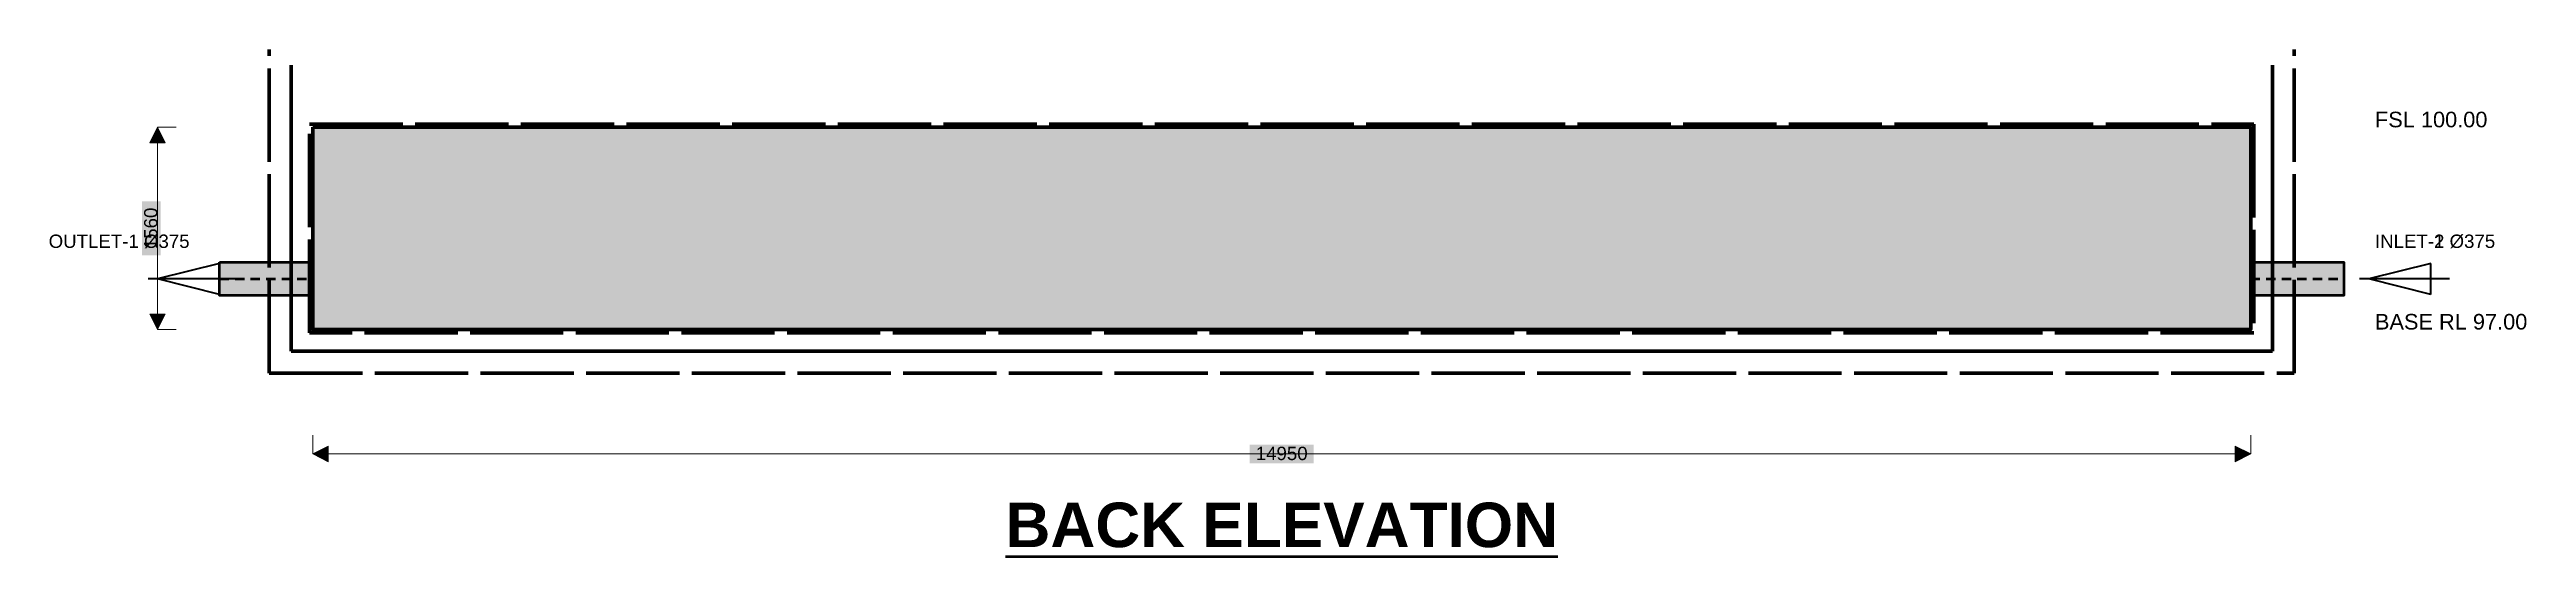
# Model space of a CAD drawing. Header units: millimetres. Extents: x 0 to 281, y 1 to 58.
import ezdxf

# ---------------------------------------------------------------- set-up
doc = ezdxf.new("R2010")
doc.units = ezdxf.units.MM
doc.linetypes.add('DASH_30_4', pattern=[11.994444, 10.583333, -1.411111])
doc.linetypes.add('DASH_3_2', pattern=[1.763889, 1.058333, -0.705556])
for name, color, linetype in [('FILL', 7, 'Continuous'), ('LINES', 7, 'Continuous'), ('TEXT', 7, 'Continuous')]:
    doc.layers.add(name, color=color, linetype=linetype)
doc.styles.add('ARIAL', font='arial.ttf')
doc.styles.add('ARIAL_BOLD', font='arialbd.ttf')

msp = doc.modelspace()

# ---------------------------------------------------------------- texts
at = {"layer": 'TEXT'}
for s, height, style, p in [('FSL 100.00', 1.768, 'ARIAL', (264.1, 49.22)), ('OUTLET-1 Ø375', 1.5155, 'ARIAL', (0, 35.53)), ('INLET-1 Ø375', 1.5155, 'ARIAL', (264.1, 35.53)), ('INLET-2 Ø375', 1.5155, 'ARIAL', (264.1, 35.53)), ('BASE RL 97.00', 1.7681, 'ARIAL', (264.1, 26.27)), ('14950', 1.516, 'ARIAL', (137.04, 11.45)), ('BACK ELEVATION', 5.0518, 'ARIAL_BOLD', (108.63, 1.57))]:
    msp.add_text(s, height=height, dxfattribs=dict(at, style=style)).set_placement(p)
at = {"layer": 'TEXT', "style": 'ARIAL'}
msp.add_text('1560', height=1.516, rotation=90, dxfattribs=at).set_placement((12.35, 35.39))

# ---------------------------------------------------------------- blocks, each defined once
blk = doc.blocks.new('SHAPE_0')
at = {"layer": 'FILL', "true_color": 0x383838}
h = blk.add_hatch(color=7, dxfattribs=at)
h.paths.add_polyline_path([(0.25, 11.23), (0.35, 11.23), (0.38, 11.19), (0.29, 11.12), (0.22, 11.19)])
h.paths.add_polyline_path([(0.49, 11.23), (0.58, 11.23), (0.7, 11.1), (0.7, 11.06), (0.64, 11), (0.51, 10.9), (0.49, 10.91), (0.38, 11.02), (0.35, 11.08), (0.37, 11.11)])
h.paths.add_polyline_path([(0.71, 11.23), (0.79, 11.24), (0.81, 11.22), (0.83, 11.19), (0.78, 11.15), (0.72, 11.16), (0.68, 11.19)])
h.paths.add_polyline_path([(0.95, 11.23), (1, 11.24), (1.05, 11.22), (1.16, 11.11), (1.16, 11.06), (1.09, 11), (0.93, 11), (0.87, 11.02), (0.83, 11.1)])
h.paths.add_polyline_path([(1.17, 11.23), (1.26, 11.24), (1.3, 11.22), (1.3, 11.19), (1.26, 11.15), (1.22, 11.14), (1.16, 11.18), (1.14, 11.2)])
h.paths.add_polyline_path([(1.42, 11.23), (1.48, 11.23), (1.62, 11.1), (1.6, 11.02), (1.46, 10.9), (1.43, 10.9), (1.31, 11.02), (1.3, 11.07), (1.3, 11.11)])
h.paths.add_polyline_path([(1.63, 11.23), (1.73, 11.23), (1.76, 11.22), (1.76, 11.18), (1.72, 11.15), (1.66, 11.14), (1.6, 11.19)])
h.paths.add_polyline_path([(1.88, 11.23), (1.96, 11.23), (2.08, 11.1), (2.05, 11.03), (1.93, 10.9), (1.91, 10.91), (1.84, 10.95), (1.77, 11.02), (1.73, 11.08), (1.75, 11.11)])
h.paths.add_polyline_path([(2.33, 11.23), (2.42, 11.23), (2.55, 11.1), (2.52, 11.02), (2.4, 10.9), (2.34, 10.93), (2.25, 11.03), (2.26, 11.1), (2.3, 11.14), (2.3, 11.2)])
h.paths.add_polyline_path([(2.56, 11.23), (2.67, 11.23), (2.69, 11.19), (2.67, 11.16), (2.6, 11.14), (2.54, 11.19)])
h.paths.add_polyline_path([(2.8, 11.23), (2.88, 11.23), (3, 11.11), (3.01, 11.08), (2.98, 11.03), (2.89, 10.94), (2.82, 10.91), (2.69, 11.03), (2.67, 11.08), (2.68, 11.11)])
h.paths.add_polyline_path([(3.01, 11.23), (3.1, 11.24), (3.14, 11.22), (3.14, 11.19), (3.1, 11.15), (3.06, 11.14), (3, 11.18), (2.98, 11.2)])
h.paths.add_polyline_path([(3.26, 11.23), (3.31, 11.23), (3.35, 11.22), (3.47, 11.1), (3.43, 11.02), (3.3, 10.9), (3.27, 10.9), (3.15, 11.02), (3.13, 11.08), (3.14, 11.11)])
h.paths.add_polyline_path([(3.47, 11.23), (3.57, 11.23), (3.6, 11.19), (3.56, 11.15), (3.5, 11.15), (3.46, 11.19)])
h.paths.add_polyline_path([(3.72, 11.23), (3.8, 11.23), (3.94, 11.1), (3.93, 11.03), (3.77, 10.89), (3.73, 10.9), (3.57, 11.08), (3.59, 11.11)])
h.paths.add_polyline_path([(3.94, 11.23), (4.05, 11.23), (4.07, 11.19), (4.03, 11.14), (3.97, 11.14), (3.92, 11.19)])
h.paths.add_polyline_path([(4.4, 11.23), (4.51, 11.23), (4.53, 11.19), (4.44, 11.14), (4.38, 11.19)])
h.paths.add_polyline_path([(4.64, 11.23), (4.73, 11.23), (4.85, 11.1), (4.85, 11.06), (4.74, 10.95), (4.66, 10.9), (4.53, 11.03), (4.51, 11.08), (4.52, 11.11)])
h.paths.add_polyline_path([(4.86, 11.23), (4.94, 11.24), (4.97, 11.22), (4.98, 11.19), (4.93, 11.15), (4.89, 11.15), (4.84, 11.19)])
h.paths.add_polyline_path([(5.1, 11.23), (5.19, 11.23), (5.32, 11.1), (5.3, 11.03), (5.19, 10.93), (5.14, 10.9), (5.11, 10.91), (5.01, 11.02), (4.98, 11.08), (4.99, 11.12)])
h.paths.add_polyline_path([(5.32, 11.23), (5.41, 11.24), (5.45, 11.22), (5.47, 11.19), (5.39, 11.14), (5.31, 11.18), (5.3, 11.2)])
h.paths.add_polyline_path([(5.57, 11.23), (5.64, 11.23), (5.77, 11.1), (5.74, 11.02), (5.61, 10.9), (5.58, 10.9), (5.47, 11.02), (5.45, 11.08), (5.47, 11.12)])
h.paths.add_polyline_path([(5.78, 11.23), (5.89, 11.23), (5.91, 11.22), (5.91, 11.18), (5.87, 11.15), (5.81, 11.14), (5.75, 11.19)])
h.paths.add_polyline_path([(6.03, 11.23), (6.1, 11.23), (6.16, 11.18), (6.2, 11.04), (6.08, 10.9), (6.06, 10.9), (5.99, 10.95), (5.93, 11.02), (5.89, 11.08), (5.9, 11.11)])
h.paths.add_polyline_path([(6.48, 11.23), (6.57, 11.23), (6.7, 11.1), (6.67, 11.02), (6.56, 10.9), (6.48, 10.94), (6.39, 11.04), (6.39, 11.1), (6.41, 11.15)])
h.paths.add_polyline_path([(6.71, 11.23), (6.82, 11.23), (6.85, 11.22), (6.85, 11.19), (6.82, 11.16), (6.75, 11.14), (6.69, 11.19)])
h.paths.add_polyline_path([(6.95, 11.23), (7.04, 11.22), (7.16, 11.1), (7.15, 11.06), (7.08, 11), (7.02, 10.99), (6.98, 10.93), (6.91, 10.96), (6.85, 11.03), (6.83, 11.08), (6.83, 11.11)])
h.paths.add_polyline_path([(7.16, 11.23), (7.25, 11.24), (7.29, 11.22), (7.29, 11.19), (7.25, 11.15), (7.21, 11.14), (7.15, 11.18), (7.13, 11.2)])
h.paths.add_polyline_path([(7.41, 11.23), (7.5, 11.23), (7.63, 11.1), (7.58, 11.02), (7.5, 10.95), (7.48, 10.95), (7.45, 10.99), (7.33, 11.02), (7.29, 11.07), (7.29, 11.11)])
h.paths.add_polyline_path([(7.62, 11.23), (7.73, 11.23), (7.75, 11.22), (7.75, 11.18), (7.71, 11.15), (7.63, 11.16), (7.61, 11.19)])
h.paths.add_polyline_path([(7.87, 11.23), (7.95, 11.23), (8.09, 11.1), (8.07, 11.02), (7.92, 10.89), (7.88, 10.91), (7.74, 11.08), (7.74, 11.11)])
h.paths.add_polyline_path([(8.09, 11.23), (8.2, 11.23), (8.21, 11.22), (8.21, 11.18), (8.19, 11.15), (8.12, 11.14), (8.08, 11.19)])
h.paths.add_polyline_path([(8.55, 11.23), (8.66, 11.23), (8.69, 11.22), (8.69, 11.19), (8.66, 11.16), (8.59, 11.14), (8.53, 11.19)])
h.paths.add_polyline_path([(8.79, 11.23), (8.88, 11.23), (9.01, 11.1), (9, 11.06), (8.88, 10.94), (8.82, 10.91), (8.69, 11.03), (8.67, 11.08), (8.67, 11.11)])
h.paths.add_polyline_path([(9.01, 11.23), (9.11, 11.23), (9.13, 11.19), (9.09, 11.15), (9.04, 11.15), (8.99, 11.19)])
h.paths.add_polyline_path([(9.25, 11.23), (9.36, 11.23), (9.47, 11.1), (9.46, 11.03), (9.34, 10.91), (9.3, 10.9), (9.26, 10.91), (9.16, 11.02), (9.13, 11.08), (9.14, 11.12)])
h.paths.add_polyline_path([(9.47, 11.23), (9.58, 11.23), (9.6, 11.22), (9.62, 11.19), (9.54, 11.14), (9.46, 11.18), (9.46, 11.2)])
h.paths.add_polyline_path([(9.72, 11.23), (9.79, 11.23), (9.93, 11.1), (9.91, 11.02), (9.76, 10.9), (9.74, 10.9), (9.63, 11.02), (9.6, 11.08), (9.62, 11.12)])
h.paths.add_polyline_path([(9.93, 11.23), (10.04, 11.23), (10.06, 11.22), (10.06, 11.19), (10.03, 11.14), (9.97, 11.14), (9.91, 11.19)])
h.paths.add_polyline_path([(10.2, 11.23), (10.24, 11.24), (10.27, 11.22), (10.27, 11.11), (10.35, 11.04), (10.3, 10.96), (10.24, 10.9), (10.2, 10.91), (10.08, 11.02), (10.05, 11.08), (10.06, 11.11)])
h.paths.add_polyline_path([(10.63, 11.23), (10.72, 11.23), (10.85, 11.1), (10.84, 11.02), (10.71, 10.9), (10.67, 10.91), (10.62, 10.95), (10.51, 11.08), (10.51, 11.11)])
h.paths.add_polyline_path([(10.87, 11.23), (10.97, 11.23), (11, 11.22), (11, 11.19), (10.98, 11.16), (10.91, 11.14), (10.84, 11.19)])
h.paths.add_polyline_path([(11.12, 11.23), (11.19, 11.23), (11.31, 11.1), (11.29, 11.03), (11.17, 10.91), (11.1, 10.93), (11.01, 11.03), (10.98, 11.08), (10.98, 11.11)])
h.paths.add_polyline_path([(11.31, 11.23), (11.42, 11.23), (11.44, 11.22), (11.46, 11.19), (11.38, 11.14), (11.3, 11.18), (11.3, 11.2)])
h.paths.add_polyline_path([(11.56, 11.23), (11.65, 11.23), (11.79, 11.1), (11.73, 11), (11.6, 10.9), (11.58, 10.9), (11.46, 11.02), (11.44, 11.08), (11.46, 11.12)])
h.paths.add_polyline_path([(11.77, 11.23), (11.88, 11.23), (11.9, 11.22), (11.9, 11.18), (11.86, 11.15), (11.8, 11.15), (11.76, 11.19)])
h.paths.add_polyline_path([(12.04, 11.23), (12.11, 11.23), (12.25, 11.1), (12.22, 11.02), (12.07, 10.9), (12.05, 10.9), (11.93, 11.02), (11.89, 11.08), (11.9, 11.11)])
h.paths.add_polyline_path([(12.25, 11.23), (12.34, 11.23), (12.36, 11.19), (12.34, 11.16), (12.27, 11.15), (12.23, 11.19)])
h.paths.add_polyline_path([(12.71, 11.23), (12.81, 11.23), (12.84, 11.22), (12.84, 11.19), (12.81, 11.16), (12.75, 11.14), (12.68, 11.19)])
h.paths.add_polyline_path([(12.96, 11.23), (13.03, 11.23), (13.17, 11.1), (13.14, 11.04), (13.03, 10.93), (12.99, 10.91), (12.94, 10.93), (12.84, 11.03), (12.82, 11.08), (12.82, 11.11)])
h.paths.add_polyline_path([(13.18, 11.23), (13.26, 11.23), (13.28, 11.22), (13.3, 11.19), (13.26, 11.16), (13.2, 11.15), (13.15, 11.19)])
h.paths.add_polyline_path([(13.4, 11.23), (13.51, 11.23), (13.63, 11.1), (13.61, 11.03), (13.48, 10.91), (13.42, 10.91), (13.31, 11.03), (13.28, 11.07), (13.3, 11.12)])
h.paths.add_polyline_path([(13.64, 11.23), (13.73, 11.23), (13.77, 11.22), (13.77, 11.19), (13.69, 11.14), (13.63, 11.18), (13.61, 11.2)])
h.paths.add_polyline_path([(13.89, 11.23), (13.95, 11.23), (14.09, 11.1), (14.06, 11.02), (13.91, 10.9), (13.89, 10.91), (13.78, 11.02), (13.76, 11.07), (13.77, 11.12)])
h.paths.add_polyline_path([(14.09, 11.23), (14.19, 11.23), (14.22, 11.22), (14.23, 11.19), (14.18, 11.15), (14.11, 11.15), (14.07, 11.19)])
h.paths.add_polyline_path([(14.37, 11.23), (14.4, 11.22), (14.41, 11.2), (14.4, 11.18), (14.37, 11.15), (14.37, 11.11), (14.45, 11.06), (14.47, 10.99), (14.4, 10.9), (14.37, 10.9), (14.23, 11.02), (14.2, 11.08), (14.32, 11.22)])
h.paths.add_polyline_path([(14.61, 11.23), (14.65, 11.23), (14.68, 11.22), (14.66, 11.16), (14.62, 11.16), (14.58, 11.19), (14.58, 11.2)])
h.paths.add_polyline_path([(14.79, 11.23), (14.89, 11.23), (15, 11.1), (14.99, 11.02), (14.86, 10.9), (14.82, 10.9), (14.66, 11.08), (14.66, 11.11)])
h.paths.add_polyline_path([(15.03, 11.23), (15.14, 11.23), (15.16, 11.19), (15.12, 11.15), (15.06, 11.14), (15, 11.19)])
h.paths.add_polyline_path([(15.27, 11.23), (15.35, 11.23), (15.46, 11.1), (15.45, 11.03), (15.32, 10.91), (15.25, 10.94), (15.16, 11.03), (15.14, 11.08), (15.15, 11.11)])
h.paths.add_polyline_path([(15.46, 11.23), (15.57, 11.23), (15.6, 11.22), (15.61, 11.19), (15.53, 11.14), (15.45, 11.18), (15.45, 11.2)])
h.paths.add_polyline_path([(15.71, 11.23), (15.81, 11.23), (15.92, 11.11), (15.94, 11.08), (15.91, 11.03), (15.79, 11), (15.68, 11), (15.62, 11.03), (15.6, 11.07), (15.6, 11.11)])
h.paths.add_polyline_path([(15.94, 11.23), (16.03, 11.23), (16.06, 11.19), (16.02, 11.14), (15.95, 11.16), (15.91, 11.19)])
h.paths.add_polyline_path([(16.19, 11.23), (16.23, 11.24), (16.28, 11.22), (16.4, 11.1), (16.37, 11.02), (16.23, 10.9), (16.2, 10.9), (16.08, 11.02), (16.04, 11.08), (16.06, 11.11)])
h.paths.add_polyline_path([(16.42, 11.23), (16.45, 11.23), (16.46, 11.2), (16.44, 11.16), (16.38, 11.19), (16.4, 11.22)])
h.paths.add_polyline_path([(12.52, 11.2), (12.55, 11.22), (12.61, 11.19), (12.69, 11.11), (12.69, 11.08), (12.67, 11.02), (12.55, 10.9), (12.51, 10.91), (12.44, 10.98), (12.46, 11.02), (12.55, 11.12), (12.55, 11.16)])
h.paths.add_polyline_path([(8.47, 11.14), (8.5, 11.14), (8.54, 11.11), (8.53, 11.03), (8.41, 10.9), (8.37, 10.9), (8.29, 10.96), (8.29, 10.99), (8.3, 11.02), (8.38, 11.04), (8.42, 11.11)])
h.paths.add_polyline_path([(4.06, 11.11), (4.1, 11.11), (4.17, 11.03), (4.24, 11.02), (4.28, 11.04), (4.32, 11.11), (4.35, 11.12), (4.38, 11.1), (4.38, 11.04), (4.26, 10.91), (4.23, 10.9), (4.17, 10.94), (4.07, 11.03), (4.05, 11.07)])
h.paths.add_polyline_path([(16.63, 11.08), (16.66, 11.07), (16.67, 11.02), (16.67, 10.96), (16.65, 10.94), (16.61, 10.96), (16.58, 11.03)])
h.paths.add_polyline_path([(0.01, 11.04), (0.16, 11), (0.16, 10.98), (0.09, 10.9), (0.05, 10.91), (0.01, 10.96)])
h.paths.add_polyline_path([(0.28, 11.02), (0.32, 11.02), (0.43, 10.89), (0.43, 10.86), (0.38, 10.82), (0.34, 10.7), (0.3, 10.68), (0.26, 10.69), (0.14, 10.81), (0.13, 10.83), (0.16, 10.9)])
h.paths.add_polyline_path([(1.24, 11.02), (1.26, 11.02), (1.31, 10.95), (1.33, 10.91), (1.31, 10.87), (1.29, 10.87), (1.21, 10.91), (1.21, 10.99)])
h.paths.add_polyline_path([(2.12, 11.02), (2.17, 11.02), (2.27, 10.91), (2.33, 10.85), (2.31, 10.79), (2.04, 10.78), (1.98, 10.81), (1.97, 10.83), (2, 10.9)])
h.paths.add_polyline_path([(2.59, 11.02), (2.63, 11.02), (2.69, 10.96), (2.71, 10.94), (2.71, 10.9), (2.6, 10.83), (2.56, 10.79), (2.47, 10.79), (2.44, 10.82), (2.46, 10.89)])
h.paths.add_polyline_path([(4.43, 11.02), (4.47, 11.02), (4.59, 10.9), (4.6, 10.82), (4.59, 10.79), (4.47, 10.74), (4.39, 10.73), (4.3, 10.81), (4.28, 10.83), (4.31, 10.9)])
h.paths.add_polyline_path([(4.89, 11.02), (4.94, 11.02), (5.01, 10.95), (5.06, 10.89), (5.05, 10.86), (4.82, 10.85), (4.77, 10.86), (4.76, 10.89)])
h.paths.add_polyline_path([(5.37, 11.02), (5.41, 11.02), (5.52, 10.9), (5.52, 10.86), (5.35, 10.85), (5.28, 10.87), (5.3, 10.95)])
h.paths.add_polyline_path([(6.28, 11.02), (6.32, 11), (6.44, 10.9), (6.48, 10.85), (6.46, 10.79), (6.2, 10.78), (6.14, 10.81), (6.14, 10.85), (6.15, 10.9)])
h.paths.add_polyline_path([(6.74, 11.02), (6.78, 11.02), (6.85, 10.96), (6.88, 10.87), (6.86, 10.86), (6.75, 10.89), (6.67, 10.83), (6.61, 10.82), (6.62, 10.9)])
h.paths.add_polyline_path([(8.58, 11.02), (8.62, 11.02), (8.74, 10.9), (8.76, 10.83), (8.76, 10.81), (8.72, 10.79), (8.65, 10.78), (8.49, 10.78), (8.45, 10.81), (8.45, 10.89)])
h.paths.add_polyline_path([(9.04, 11.02), (9.09, 11.02), (9.16, 10.95), (9.17, 10.89), (9.07, 10.89), (8.97, 10.91), (8.97, 10.95)])
h.paths.add_polyline_path([(9.53, 11.02), (9.57, 11.02), (9.63, 10.95), (9.63, 10.89), (9.45, 10.87), (9.43, 10.89), (9.45, 10.95)])
h.paths.add_polyline_path([(10.42, 11.02), (10.47, 11.02), (10.58, 10.91), (10.63, 10.85), (10.63, 10.81), (10.59, 10.79), (10.43, 10.78), (10.33, 10.78), (10.29, 10.81), (10.27, 10.83), (10.3, 10.9)])
h.paths.add_polyline_path([(10.91, 11.02), (10.93, 11.02), (11.05, 10.91), (11.06, 10.86), (11.04, 10.85), (10.96, 10.83), (10.91, 10.79), (10.77, 10.79), (10.76, 10.83), (10.77, 10.89)])
h.paths.add_polyline_path([(11.37, 11.02), (11.4, 11.02), (11.47, 10.95), (11.47, 10.91), (11.44, 10.89), (11.31, 10.89), (11.27, 10.86), (11.26, 10.89), (11.29, 10.95)])
h.paths.add_polyline_path([(12.73, 11.02), (12.78, 11), (12.9, 10.9), (12.92, 10.83), (12.89, 10.79), (12.67, 10.78), (12.6, 10.81), (12.61, 10.89)])
h.paths.add_polyline_path([(13.19, 11.02), (13.24, 11.02), (13.31, 10.96), (13.34, 10.89), (13.32, 10.87), (13.18, 10.87), (13.13, 10.9), (13.11, 10.94)])
h.paths.add_polyline_path([(13.68, 11.02), (13.72, 11.02), (13.78, 10.95), (13.8, 10.89), (13.59, 10.89), (13.6, 10.95)])
h.paths.add_polyline_path([(14.57, 11.02), (14.62, 11.02), (14.77, 10.87), (14.78, 10.83), (14.77, 10.79), (14.49, 10.78), (14.44, 10.81), (14.44, 10.89)])
h.paths.add_polyline_path([(15.07, 11.02), (15.1, 11), (15.19, 10.91), (15.2, 10.86), (15.11, 10.79), (14.93, 10.79), (14.91, 10.83), (14.93, 10.89)])
h.paths.add_polyline_path([(15.99, 11.02), (16.03, 11), (16.1, 10.95), (16.1, 10.9), (16.08, 10.87), (16.02, 10.87), (15.98, 10.9), (15.96, 10.99)])
h.paths.add_polyline_path([(1.64, 11), (1.68, 11.02), (1.75, 10.96), (1.83, 10.87), (1.85, 10.83), (1.84, 10.81), (1.79, 10.78), (1.69, 10.78), (1.59, 10.78), (1.54, 10.81), (1.52, 10.89)])
h.paths.add_polyline_path([(3.05, 11), (3.09, 11.02), (3.15, 10.95), (3.17, 10.87), (2.96, 10.87), (2.98, 10.95)])
h.paths.add_polyline_path([(3.48, 11), (3.52, 11.02), (3.56, 11), (3.63, 10.94), (3.63, 10.89), (3.57, 10.87), (3.43, 10.87), (3.42, 10.94)])
h.paths.add_polyline_path([(3.95, 11), (4.03, 11), (4.13, 10.9), (4.17, 10.85), (4.15, 10.81), (3.93, 10.78), (3.84, 10.79), (3.82, 10.83), (3.84, 10.87)])
h.paths.add_polyline_path([(5.79, 11), (5.83, 11), (5.89, 10.98), (5.98, 10.89), (6, 10.85), (5.99, 10.81), (5.93, 10.77), (5.7, 10.81), (5.69, 10.89)])
h.paths.add_polyline_path([(7.63, 11), (7.69, 11.02), (7.73, 11), (7.79, 10.93), (7.83, 10.9), (7.84, 10.85), (7.8, 10.83), (7.73, 10.89), (7.58, 10.87), (7.58, 10.94)])
h.paths.add_polyline_path([(8.12, 11), (8.19, 11), (8.3, 10.89), (8.32, 10.83), (8.3, 10.79), (8.07, 10.78), (7.99, 10.81), (7.98, 10.83), (8, 10.87)])
h.paths.add_polyline_path([(9.96, 11), (10, 11), (10.04, 10.99), (10.14, 10.89), (10.16, 10.85), (10.16, 10.81), (10.1, 10.78), (10.05, 10.79), (10.01, 10.83), (9.91, 10.9), (9.89, 10.94)])
h.paths.add_polyline_path([(11.8, 11), (11.84, 11.02), (11.88, 11), (11.98, 10.9), (12, 10.86), (11.97, 10.85), (11.9, 10.83), (11.79, 10.85), (11.75, 10.87), (11.73, 10.9), (11.73, 10.94)])
h.paths.add_polyline_path([(12.29, 11), (12.35, 10.99), (12.46, 10.89), (12.47, 10.83), (12.46, 10.79), (12.35, 10.78), (12.31, 10.74), (12.27, 10.73), (12.21, 10.78), (12.15, 10.79), (12.13, 10.83), (12.17, 10.89)])
h.paths.add_polyline_path([(14.12, 11), (14.18, 11), (14.3, 10.89), (14.31, 10.83), (14.3, 10.79), (14.15, 10.78), (14.03, 10.86), (14.03, 10.89), (14.05, 10.93)])
h.paths.add_polyline_path([(16.45, 11), (16.5, 11), (16.61, 10.89), (16.63, 10.83), (16.62, 10.81), (16.52, 10.7), (16.48, 10.68), (16.41, 10.69), (16.29, 10.82), (16.32, 10.89)])
h.paths.add_polyline_path([(0.64, 10.94), (0.67, 10.95), (0.68, 10.93), (0.67, 10.87), (0.64, 10.89)])
h.paths.add_polyline_path([(0.05, 10.77), (0.11, 10.77), (0.24, 10.62), (0.22, 10.58), (0.09, 10.45), (0.03, 10.48), (0, 10.52), (0, 10.71), (0.01, 10.74)])
h.paths.add_polyline_path([(16.62, 10.74), (16.66, 10.74), (16.67, 10.7), (16.67, 10.52), (16.65, 10.48), (16.56, 10.54), (16.5, 10.61), (16.52, 10.64)])
h.paths.add_polyline_path([(16.32, 10.69), (16.41, 10.62), (16.4, 10.6), (16.33, 10.53), (16.31, 10.53), (16.29, 10.58), (16.29, 10.66)])
h.paths.add_polyline_path([(2.85, 10.6), (2.94, 10.6), (2.97, 10.57), (2.96, 10.53), (2.88, 10.46), (2.85, 10.48), (2.84, 10.5), (2.84, 10.57)])
h.paths.add_polyline_path([(3.19, 10.6), (3.4, 10.61), (3.44, 10.58), (3.44, 10.56), (3.36, 10.46), (3.28, 10.44), (3.17, 10.56), (3.17, 10.58)])
h.paths.add_polyline_path([(9.18, 10.6), (9.39, 10.61), (9.43, 10.58), (9.43, 10.56), (9.36, 10.46), (9.28, 10.44), (9.16, 10.56), (9.16, 10.57)])
h.paths.add_polyline_path([(9.64, 10.6), (9.71, 10.61), (9.74, 10.58), (9.75, 10.54), (9.72, 10.49), (9.7, 10.48), (9.63, 10.54), (9.62, 10.57)])
h.paths.add_polyline_path([(13.34, 10.6), (13.55, 10.61), (13.59, 10.58), (13.6, 10.56), (13.51, 10.46), (13.43, 10.44), (13.31, 10.56)])
h.paths.add_polyline_path([(0.26, 10.54), (0.33, 10.54), (0.38, 10.45), (0.38, 10.28), (0.33, 10.21), (0.3, 10.2), (0.26, 10.21), (0.16, 10.32), (0.13, 10.4)])
h.paths.add_polyline_path([(3.04, 10.54), (3.11, 10.54), (3.22, 10.43), (3.23, 10.39), (3.23, 10.33), (3.09, 10.2), (3.05, 10.21), (2.98, 10.31), (2.93, 10.33), (2.89, 10.4), (2.9, 10.43)])
h.paths.add_polyline_path([(9.51, 10.54), (9.57, 10.54), (9.68, 10.43), (9.7, 10.4), (9.66, 10.33), (9.59, 10.31), (9.57, 10.24), (9.51, 10.23), (9.47, 10.24), (9.37, 10.35), (9.37, 10.37), (9.38, 10.43)])
h.paths.add_polyline_path([(13.66, 10.54), (13.73, 10.54), (13.84, 10.4), (13.8, 10.33), (13.69, 10.31), (13.64, 10.27), (13.59, 10.28), (13.53, 10.33), (13.52, 10.39), (13.52, 10.41)])
h.paths.add_polyline_path([(16.42, 10.54), (16.5, 10.53), (16.61, 10.43), (16.62, 10.4), (16.59, 10.33), (16.49, 10.23), (16.44, 10.21), (16.41, 10.21), (16.36, 10.28), (16.31, 10.37), (16.31, 10.41), (16.36, 10.48)])
h.paths.add_polyline_path([(6.95, 10.53), (6.98, 10.53), (6.99, 10.52), (6.99, 10.46), (6.98, 10.45), (6.95, 10.48)])
h.paths.add_polyline_path([(13.2, 10.53), (13.24, 10.54), (13.38, 10.43), (13.39, 10.36), (13.36, 10.32), (13.27, 10.31), (13.2, 10.33)])
h.paths.add_polyline_path([(1.22, 10.5), (1.26, 10.5), (1.27, 10.46), (1.27, 10.4), (1.26, 10.35), (1.18, 10.32), (1.06, 10.33), (1.05, 10.36), (1.06, 10.43)])
h.paths.add_polyline_path([(0.68, 10.49), (0.72, 10.5), (0.81, 10.48), (0.89, 10.44), (0.92, 10.4), (0.91, 10.33), (0.84, 10.27), (0.81, 10.25), (0.76, 10.31), (0.64, 10.33), (0.63, 10.41)])
h.paths.add_polyline_path([(15.46, 10.49), (15.5, 10.49), (15.54, 10.46), (15.58, 10.49), (15.61, 10.48), (15.69, 10.43), (15.7, 10.35), (15.6, 10.25), (15.57, 10.27), (15.54, 10.31), (15.41, 10.32), (15.4, 10.36), (15.4, 10.43)])
h.paths.add_polyline_path([(15.94, 10.49), (16.03, 10.48), (16.03, 10.39), (15.96, 10.32), (15.85, 10.33), (15.83, 10.36), (15.85, 10.41)])
h.paths.add_polyline_path([(0.97, 10.48), (1, 10.48), (1, 10.44), (0.96, 10.45)])
h.paths.add_polyline_path([(7.15, 10.48), (7.29, 10.49), (7.38, 10.41), (7.38, 10.33), (7.25, 10.21), (7.2, 10.21), (7.08, 10.33), (7.06, 10.39), (7.06, 10.43)])
h.paths.add_polyline_path([(3.43, 10.46), (3.47, 10.46), (3.48, 10.43), (3.48, 10.35), (3.46, 10.32), (3.4, 10.33), (3.38, 10.37), (3.38, 10.41)])
h.paths.add_polyline_path([(7.45, 10.46), (7.48, 10.46), (7.48, 10.45), (7.45, 10.45)])
h.paths.add_polyline_path([(9.17, 10.45), (9.21, 10.44), (9.24, 10.4), (9.22, 10.33), (9.18, 10.31), (9.16, 10.32), (9.13, 10.35), (9.14, 10.43)])
h.paths.add_polyline_path([(4.77, 10.39), (5.03, 10.4), (5.06, 10.39), (5.07, 10.35), (4.95, 10.21), (4.91, 10.2), (4.87, 10.21), (4.77, 10.33), (4.76, 10.36)])
h.paths.add_polyline_path([(5.32, 10.39), (5.49, 10.4), (5.53, 10.37), (5.53, 10.35), (5.41, 10.21), (5.35, 10.21), (5.32, 10.23), (5.3, 10.27), (5.3, 10.36)])
h.paths.add_polyline_path([(5.69, 10.39), (5.73, 10.39), (5.77, 10.36), (5.81, 10.29), (5.85, 10.27), (5.83, 10.21), (5.79, 10.21), (5.77, 10.25), (5.68, 10.33), (5.68, 10.36)])
h.paths.add_polyline_path([(10.94, 10.39), (11.04, 10.4), (11.06, 10.37), (11.08, 10.35), (10.94, 10.21), (10.89, 10.2), (10.87, 10.23), (10.87, 10.27)])
h.paths.add_polyline_path([(11.23, 10.39), (11.31, 10.4), (11.37, 10.39), (11.38, 10.32), (11.37, 10.24), (11.33, 10.23), (11.22, 10.33), (11.22, 10.36)])
h.paths.add_polyline_path([(11.71, 10.39), (11.97, 10.4), (12, 10.37), (12, 10.35), (11.88, 10.21), (11.84, 10.2), (11.8, 10.23), (11.68, 10.33), (11.68, 10.36)])
h.paths.add_polyline_path([(14.97, 10.39), (15.03, 10.39), (15.07, 10.36), (15.08, 10.25), (15.07, 10.23), (15.06, 10.23), (14.99, 10.27), (14.93, 10.33), (14.94, 10.37)])
h.paths.add_polyline_path([(1.59, 10.37), (1.69, 10.39), (1.73, 10.37), (1.75, 10.29), (1.72, 10.24), (1.68, 10.23), (1.64, 10.23), (1.59, 10.31)])
h.paths.add_polyline_path([(2.17, 10.37), (2.19, 10.39), (2.22, 10.35), (2.22, 10.28), (2.19, 10.24), (2.15, 10.28)])
h.paths.add_polyline_path([(2.47, 10.37), (2.5, 10.39), (2.52, 10.37), (2.52, 10.32), (2.48, 10.32), (2.46, 10.35)])
h.paths.add_polyline_path([(8.66, 10.37), (8.72, 10.39), (8.75, 10.35), (8.71, 10.29), (8.66, 10.27), (8.65, 10.28), (8.63, 10.32)])
h.paths.add_polyline_path([(14.16, 10.37), (14.26, 10.39), (14.3, 10.36), (14.24, 10.28), (14.18, 10.21), (14.15, 10.23), (14.14, 10.25), (14.14, 10.33)])
h.paths.add_polyline_path([(8, 10.36), (8.03, 10.37), (8.04, 10.35), (8.01, 10.33)])
h.paths.add_polyline_path([(5.57, 10.33), (5.64, 10.33), (5.79, 10.15), (5.79, 10.12), (5.75, 10.1), (5.73, 10.06), (5.64, 10), (5.57, 10), (5.48, 10.07), (5.41, 10.14), (5.47, 10.23)])
h.paths.add_polyline_path([(11.12, 10.33), (11.18, 10.32), (11.31, 10.19), (11.33, 10.15), (11.31, 10.1), (11.18, 10), (11.1, 10), (11.02, 10.06), (10.97, 10.14), (10.98, 10.2)])
h.paths.add_polyline_path([(0.07, 10.32), (0.11, 10.32), (0.21, 10.2), (0.24, 10.15), (0.22, 10.11), (0.09, 9.98), (0.03, 10), (0, 10.04), (0, 10.25)])
h.paths.add_polyline_path([(0.97, 10.32), (1.06, 10.27), (1.1, 10.14), (1.05, 10.02), (0.99, 9.99), (0.95, 10), (0.83, 10.14), (0.85, 10.2)])
h.paths.add_polyline_path([(4.68, 10.32), (4.73, 10.32), (4.85, 10.19), (4.86, 10.15), (4.85, 10.11), (4.8, 10.06), (4.7, 10), (4.65, 10), (4.57, 10.06), (4.52, 10.14), (4.57, 10.23), (4.61, 10.25), (4.64, 10.31)])
h.paths.add_polyline_path([(1.91, 10.31), (1.94, 10.31), (1.96, 10.25), (1.97, 10.06), (1.96, 10.02), (1.93, 10), (1.89, 10.02), (1.88, 10.07), (1.89, 10.25)])
h.paths.add_polyline_path([(3.28, 10.31), (3.3, 10.32), (3.31, 10.29), (3.28, 10.24), (3.3, 10.04), (3.28, 10.02), (3.25, 10.02), (3.15, 10.11), (3.14, 10.15), (3.17, 10.2), (3.22, 10.25), (3.27, 10.28)])
h.paths.add_polyline_path([(7.9, 10.31), (7.92, 10.32), (7.99, 10.27), (7.99, 10.23), (7.9, 10.21), (7.88, 10.25)])
h.paths.add_polyline_path([(11.58, 10.31), (11.62, 10.32), (11.67, 10.31), (11.8, 10.15), (11.79, 10.11), (11.75, 10.1), (11.72, 10.06), (11.64, 10), (11.59, 10.02), (11.56, 10.06), (11.55, 10.24)])
h.paths.add_polyline_path([(13.42, 10.31), (13.44, 10.32), (13.51, 10.29), (13.63, 10.15), (13.63, 10.12), (13.51, 10.02), (13.44, 9.99), (13.4, 10), (13.36, 10.1)])
h.paths.add_polyline_path([(15.74, 10.31), (15.81, 10.31), (15.83, 10.25), (15.85, 10.06), (15.82, 10), (15.79, 9.98), (15.73, 9.99), (15.6, 10.14), (15.61, 10.18)])
h.paths.add_polyline_path([(9.32, 10.29), (9.36, 10.29), (9.47, 10.15), (9.47, 10.12), (9.34, 10), (9.32, 10.02), (9.3, 10.06), (9.29, 10.25)])
h.paths.add_polyline_path([(12.04, 10.29), (12.07, 10.31), (12.1, 10.28), (12.17, 10.15), (12.15, 10.06), (12.07, 10), (11.97, 10.06), (11.89, 10.14), (11.93, 10.21), (12, 10.28)])
h.paths.add_polyline_path([(2.39, 10.28), (2.47, 10.23), (2.54, 10.16), (2.54, 10.12), (2.46, 10.06), (2.42, 10.06), (2.39, 10.08), (2.37, 10.24)])
h.paths.add_polyline_path([(16.62, 10.28), (16.65, 10.29), (16.67, 10.25), (16.67, 10.04), (16.65, 10), (16.5, 10.14), (16.52, 10.18)])
h.paths.add_polyline_path([(5.06, 10.24), (5.08, 10.25), (5.11, 10.21), (5.11, 10.08), (5.08, 10.06), (5.02, 10.07), (4.98, 10.14), (4.99, 10.2)])
h.paths.add_polyline_path([(14.48, 10.21), (14.51, 10.2), (14.52, 10.16), (14.52, 10.11), (14.49, 10.08), (14.47, 10.1), (14.45, 10.14)])
h.paths.add_polyline_path([(14.73, 10.21), (14.76, 10.23), (14.78, 10.19), (14.78, 10.1), (14.76, 10.07), (14.73, 10.07), (14.72, 10.1)])
h.paths.add_polyline_path([(16.31, 10.21), (16.35, 10.21), (16.4, 10.15), (16.33, 10.08), (16.31, 10.1), (16.29, 10.14)])
h.paths.add_polyline_path([(7.32, 10.2), (7.34, 10.21), (7.37, 10.18), (7.37, 10.11), (7.34, 10.08), (7.32, 10.1), (7.29, 10.12)])
h.paths.add_polyline_path([(14.27, 10.2), (14.28, 10.2), (14.3, 10.18), (14.28, 10.11), (14.23, 10.14)])
h.paths.add_polyline_path([(7.11, 10.19), (7.13, 10.2), (7.17, 10.16), (7.16, 10.12), (7.13, 10.08), (7.11, 10.1), (7.1, 10.12)])
h.paths.add_polyline_path([(14.94, 10.19), (14.97, 10.2), (14.99, 10.16), (14.99, 10.12), (14.97, 10.11), (14.94, 10.11), (14.93, 10.14)])
h.paths.add_polyline_path([(1.6, 10.16), (1.63, 10.15), (1.62, 10.12), (1.59, 10.14)])
h.paths.add_polyline_path([(10.79, 10.16), (10.84, 10.16), (10.84, 10.14), (10.83, 10.11), (10.79, 10.11)])
h.paths.add_polyline_path([(6.91, 10.15), (6.95, 10.14), (6.92, 10.07), (6.9, 10.1)])
h.paths.add_polyline_path([(4.9, 10.08), (4.93, 10.1), (4.95, 10.07), (4.98, 10.04), (4.97, 10.02), (4.91, 10), (4.86, 10.02), (4.85, 10.04)])
h.paths.add_polyline_path([(5.33, 10.08), (5.4, 10.08), (5.43, 10.06), (5.43, 10.02), (5.39, 10), (5.32, 10), (5.31, 10.06)])
h.paths.add_polyline_path([(9.51, 10.08), (9.57, 10.08), (9.59, 10.04), (9.58, 9.78), (9.55, 9.74), (9.51, 9.75), (9.46, 9.79), (9.36, 9.93), (9.36, 9.95), (9.47, 10.07)])
h.paths.add_polyline_path([(10.89, 10.08), (10.92, 10.1), (10.94, 10.07), (10.97, 10.04), (10.97, 10.02), (10.91, 10), (10.85, 10.02), (10.84, 10.04)])
h.paths.add_polyline_path([(11.83, 10.08), (11.86, 10.1), (11.89, 10.07), (11.9, 10.04), (11.89, 10), (11.84, 10), (11.79, 10.02), (11.79, 10.06)])
h.paths.add_polyline_path([(16.42, 10.08), (16.49, 10.07), (16.62, 9.94), (16.61, 9.87), (16.49, 9.74), (16.42, 9.77), (16.35, 9.85), (16.29, 9.93), (16.35, 10.02)])
h.paths.add_polyline_path([(0.26, 10.07), (0.33, 10.07), (0.38, 9.99), (0.38, 9.82), (0.3, 9.73), (0.26, 9.74), (0.14, 9.86), (0.13, 9.91), (0.14, 9.95)])
h.paths.add_polyline_path([(3.05, 10.07), (3.07, 10.08), (3.11, 10.07), (3.23, 9.94), (3.21, 9.86), (3.09, 9.74), (3.05, 9.75), (3.01, 9.83), (3.01, 9.98)])
h.paths.add_polyline_path([(5.79, 10.07), (5.87, 10.07), (5.9, 10.03), (5.86, 10), (5.79, 10), (5.78, 10.04)])
h.paths.add_polyline_path([(7.2, 10.07), (7.23, 10.08), (7.27, 10.07), (7.38, 9.94), (7.36, 9.86), (7.24, 9.74), (7.16, 9.78), (7.08, 9.87), (7.1, 9.96)])
h.paths.add_polyline_path([(2.17, 10.06), (2.21, 10.06), (2.21, 10.02), (2.17, 10.02)])
h.paths.add_polyline_path([(16, 10.06), (16.02, 10.06), (16.03, 10.03), (16.02, 9.81), (15.99, 9.83), (15.99, 10.02)])
h.paths.add_polyline_path([(1.64, 10.04), (1.67, 10.06), (1.68, 10.03), (1.66, 10.03)])
h.paths.add_polyline_path([(9.75, 10.04), (9.76, 10.04), (9.76, 10), (9.74, 10.02)])
h.paths.add_polyline_path([(11.31, 10.04), (11.34, 10.06), (11.35, 10.03), (11.33, 10.02)])
h.paths.add_polyline_path([(13.2, 10.04), (13.23, 10.04), (13.24, 10.03), (13.23, 9.91), (13.22, 9.91), (13.2, 9.98)])
h.paths.add_polyline_path([(14.15, 10.04), (14.18, 10.06), (14.18, 10.03), (14.16, 10.03)])
h.paths.add_polyline_path([(13.57, 10.02), (13.63, 10.03), (13.65, 10), (13.65, 9.82), (13.57, 9.83), (13.51, 9.91), (13.51, 9.95)])
h.paths.add_polyline_path([(15.57, 10.02), (15.61, 10.02), (15.68, 9.96), (15.7, 9.93), (15.68, 9.86), (15.58, 9.79), (15.56, 9.83)])
h.paths.add_polyline_path([(0.83, 9.99), (0.88, 9.99), (0.92, 9.95), (0.92, 9.9), (0.88, 9.85), (0.83, 9.86)])
h.paths.add_polyline_path([(1.24, 9.99), (1.25, 10), (1.25, 9.95), (1.24, 9.95)])
h.paths.add_polyline_path([(1.06, 9.95), (1.09, 9.96), (1.1, 9.95), (1.1, 9.91), (1.09, 9.9), (1.06, 9.91)])
h.paths.add_polyline_path([(0.96, 9.86), (1, 9.86), (1.06, 9.81), (1.12, 9.73), (1.1, 9.69), (1.04, 9.67), (0.84, 9.69), (0.84, 9.74)])
h.paths.add_polyline_path([(13.43, 9.86), (13.49, 9.85), (13.6, 9.74), (13.61, 9.7), (13.55, 9.67), (13.38, 9.69), (13.36, 9.71), (13.36, 9.75)])
h.paths.add_polyline_path([(15.74, 9.86), (15.78, 9.85), (15.83, 9.81), (15.86, 9.73), (15.85, 9.7), (15.79, 9.67), (15.62, 9.69), (15.61, 9.74)])
h.paths.add_polyline_path([(0.07, 9.85), (0.11, 9.83), (0.22, 9.71), (0.24, 9.67), (0.22, 9.64), (0.09, 9.52), (0.04, 9.54), (0, 9.62), (0, 9.78)])
h.paths.add_polyline_path([(9.33, 9.83), (9.45, 9.74), (9.45, 9.7), (9.39, 9.67), (9.32, 9.69), (9.3, 9.71), (9.3, 9.78)])
h.paths.add_polyline_path([(9.74, 9.83), (9.78, 9.83), (9.79, 9.78), (9.78, 9.57), (9.76, 9.54), (9.74, 9.57), (9.72, 9.78)])
h.paths.add_polyline_path([(3.27, 9.82), (3.3, 9.82), (3.3, 9.81), (3.28, 9.7), (3.25, 9.67), (3.17, 9.69), (3.14, 9.71), (3.15, 9.74), (3.22, 9.81)])
h.paths.add_polyline_path([(1.89, 9.81), (1.94, 9.81), (1.97, 9.78), (1.97, 9.56), (1.96, 9.53), (1.93, 9.52), (1.87, 9.54), (1.84, 9.6), (1.85, 9.74)])
h.paths.add_polyline_path([(4.61, 9.81), (4.74, 9.81), (4.85, 9.73), (4.85, 9.65), (4.72, 9.53), (4.65, 9.52), (4.62, 9.53), (4.55, 9.66), (4.53, 9.73)])
h.paths.add_polyline_path([(4.9, 9.81), (4.93, 9.81), (4.95, 9.79), (4.95, 9.77), (4.94, 9.74), (4.91, 9.74), (4.87, 9.75), (4.87, 9.78)])
h.paths.add_polyline_path([(5.36, 9.81), (5.41, 9.81), (5.44, 9.78), (5.43, 9.75), (5.39, 9.73), (5.33, 9.75), (5.33, 9.78)])
h.paths.add_polyline_path([(5.53, 9.81), (5.68, 9.81), (5.74, 9.75), (5.78, 9.67), (5.78, 9.65), (5.62, 9.52), (5.56, 9.53), (5.44, 9.66), (5.47, 9.74)])
h.paths.add_polyline_path([(5.81, 9.81), (5.86, 9.79), (5.87, 9.77), (5.83, 9.74), (5.79, 9.74), (5.78, 9.78)])
h.paths.add_polyline_path([(10.89, 9.81), (10.94, 9.81), (10.97, 9.78), (10.97, 9.75), (10.93, 9.74), (10.89, 9.74), (10.87, 9.77)])
h.paths.add_polyline_path([(11.09, 9.81), (11.21, 9.81), (11.3, 9.74), (11.31, 9.7), (11.31, 9.65), (11.18, 9.52), (11.1, 9.53), (10.97, 9.66), (11, 9.73)])
h.paths.add_polyline_path([(11.59, 9.81), (11.68, 9.81), (11.76, 9.74), (11.79, 9.67), (11.77, 9.65), (11.65, 9.54), (11.6, 9.52), (11.56, 9.53), (11.55, 9.56), (11.56, 9.77)])
h.paths.add_polyline_path([(11.98, 9.81), (12.11, 9.82), (12.15, 9.79), (12.15, 9.66), (12.11, 9.62), (12.09, 9.53), (12.05, 9.53), (12.01, 9.56), (11.89, 9.66), (11.9, 9.74)])
h.paths.add_polyline_path([(16.62, 9.81), (16.66, 9.81), (16.67, 9.78), (16.67, 9.61), (16.65, 9.56), (16.52, 9.66), (16.56, 9.74)])
h.paths.add_polyline_path([(1.66, 9.79), (1.68, 9.78), (1.67, 9.75), (1.64, 9.77)])
h.paths.add_polyline_path([(5.06, 9.79), (5.1, 9.79), (5.11, 9.75), (5.11, 9.61), (5.08, 9.58), (4.99, 9.64), (4.97, 9.67), (4.99, 9.75)])
h.paths.add_polyline_path([(7.9, 9.79), (7.95, 9.81), (7.99, 9.77), (7.98, 9.61), (7.95, 9.54), (7.92, 9.53), (7.9, 9.53), (7.88, 9.57)])
h.paths.add_polyline_path([(11.33, 9.79), (11.35, 9.78), (11.35, 9.75), (11.31, 9.75)])
h.paths.add_polyline_path([(11.8, 9.79), (11.86, 9.81), (11.89, 9.78), (11.88, 9.75), (11.85, 9.74), (11.8, 9.75)])
h.paths.add_polyline_path([(14.43, 9.79), (14.51, 9.75), (14.53, 9.71), (14.52, 9.65), (14.44, 9.56), (14.41, 9.57), (14.4, 9.61), (14.4, 9.77)])
h.paths.add_polyline_path([(2.43, 9.78), (2.46, 9.78), (2.51, 9.74), (2.54, 9.69), (2.54, 9.65), (2.46, 9.58), (2.43, 9.58), (2.42, 9.62), (2.42, 9.73)])
h.paths.add_polyline_path([(8.16, 9.78), (8.19, 9.79), (8.2, 9.77), (8.17, 9.75)])
h.paths.add_polyline_path([(14.73, 9.78), (14.76, 9.79), (14.78, 9.77), (14.83, 9.65), (14.83, 9.58), (14.81, 9.54), (14.73, 9.6), (14.72, 9.62), (14.7, 9.73)])
h.paths.add_polyline_path([(8.74, 9.77), (8.78, 9.78), (8.8, 9.75), (8.82, 9.62), (8.79, 9.58), (8.74, 9.58), (8.71, 9.66), (8.71, 9.73)])
h.paths.add_polyline_path([(7.32, 9.75), (7.34, 9.77), (7.37, 9.74), (7.37, 9.71), (7.36, 9.67), (7.32, 9.67), (7.29, 9.7)])
h.paths.add_polyline_path([(8.47, 9.75), (8.51, 9.75), (8.54, 9.7), (8.53, 9.64), (8.5, 9.61), (8.47, 9.61), (8.45, 9.65), (8.46, 9.73)])
h.paths.add_polyline_path([(16.31, 9.75), (16.35, 9.75), (16.41, 9.67), (16.4, 9.65), (16.32, 9.61), (16.29, 9.66)])
h.paths.add_polyline_path([(4.17, 9.74), (4.2, 9.74), (4.22, 9.71), (4.22, 9.58), (4.22, 9.54), (4.19, 9.53), (4.17, 9.54), (4.11, 9.61), (4.1, 9.65), (4.11, 9.69)])
h.paths.add_polyline_path([(12.52, 9.74), (12.55, 9.75), (12.57, 9.71), (12.57, 9.56), (12.55, 9.52), (12.5, 9.54), (12.46, 9.61), (12.47, 9.65), (12.51, 9.67)])
h.paths.add_polyline_path([(2.22, 9.73), (2.25, 9.74), (2.26, 9.71), (2.27, 9.66), (2.25, 9.64), (2.21, 9.66)])
h.paths.add_polyline_path([(7.11, 9.73), (7.13, 9.74), (7.15, 9.73), (7.15, 9.7), (7.12, 9.7)])
h.paths.add_polyline_path([(6.91, 9.71), (6.92, 9.73), (6.92, 9.66), (6.91, 9.66)])
h.paths.add_polyline_path([(4.89, 9.64), (4.94, 9.64), (5.06, 9.53), (5.07, 9.46), (5.06, 9.44), (5.02, 9.42), (4.78, 9.42), (4.73, 9.44), (4.73, 9.46), (4.77, 9.53)])
h.paths.add_polyline_path([(11.84, 9.64), (11.88, 9.62), (11.98, 9.52), (12, 9.44), (11.94, 9.42), (11.68, 9.42), (11.65, 9.45), (11.67, 9.49), (11.79, 9.62)])
h.paths.add_polyline_path([(5.37, 9.62), (5.41, 9.62), (5.51, 9.53), (5.53, 9.48), (5.53, 9.44), (5.49, 9.42), (5.36, 9.42), (5.31, 9.44), (5.3, 9.49), (5.31, 9.57), (5.32, 9.6)])
h.paths.add_polyline_path([(10.89, 9.62), (10.92, 9.64), (10.98, 9.6), (11.05, 9.53), (11.09, 9.46), (11.09, 9.44), (11.01, 9.42), (10.93, 9.46), (10.87, 9.54)])
h.paths.add_polyline_path([(0.28, 9.61), (0.3, 9.62), (0.33, 9.6), (0.38, 9.52), (0.38, 9.37), (0.3, 9.28), (0.22, 9.33), (0.13, 9.45), (0.17, 9.52)])
h.paths.add_polyline_path([(8.15, 9.61), (8.19, 9.62), (8.21, 9.61), (8.25, 9.52), (8.21, 9.44), (8.19, 9.42), (8.15, 9.44), (8.13, 9.46), (8.13, 9.57)])
h.paths.add_polyline_path([(16.42, 9.61), (16.5, 9.61), (16.63, 9.46), (16.62, 9.42), (16.48, 9.29), (16.41, 9.31), (16.29, 9.45), (16.35, 9.53)])
h.paths.add_polyline_path([(1.64, 9.6), (1.67, 9.6), (1.69, 9.58), (1.69, 9.5), (1.67, 9.45), (1.62, 9.45), (1.59, 9.46), (1.58, 9.52)])
h.paths.add_polyline_path([(2.15, 9.6), (2.21, 9.61), (2.27, 9.53), (2.27, 9.46), (2.25, 9.44), (2.18, 9.42), (2.15, 9.45), (2.14, 9.53)])
h.paths.add_polyline_path([(11.31, 9.6), (11.34, 9.61), (11.38, 9.58), (11.37, 9.44), (11.33, 9.42), (11.22, 9.42), (11.21, 9.46)])
h.paths.add_polyline_path([(14.15, 9.6), (14.19, 9.6), (14.24, 9.52), (14.23, 9.48), (14.18, 9.45), (14.15, 9.46), (14.14, 9.5), (14.14, 9.57)])
h.paths.add_polyline_path([(15.04, 9.58), (15.07, 9.58), (15.08, 9.57), (15.08, 9.5), (15.07, 9.48), (15.02, 9.45), (14.99, 9.48), (14.98, 9.52)])
h.paths.add_polyline_path([(5.74, 9.57), (5.78, 9.57), (5.79, 9.49), (5.72, 9.44), (5.69, 9.44), (5.68, 9.46), (5.69, 9.5)])
h.paths.add_polyline_path([(8.46, 9.53), (8.53, 9.54), (8.57, 9.52), (8.57, 9.48), (8.53, 9.42), (8.49, 9.42), (8.46, 9.44)])
h.paths.add_polyline_path([(2.5, 9.52), (2.51, 9.52), (2.52, 9.5), (2.51, 9.44), (2.48, 9.46)])
h.paths.add_polyline_path([(9.12, 9.52), (9.13, 9.52), (9.13, 9.45), (9.12, 9.45)])
h.paths.add_polyline_path([(14.47, 9.52), (14.49, 9.53), (14.51, 9.5), (14.52, 9.45), (14.49, 9.42), (14.45, 9.45)])
h.paths.add_polyline_path([(14.73, 9.49), (14.76, 9.5), (14.78, 9.48), (14.77, 9.42), (14.72, 9.44)])
h.paths.add_polyline_path([(12.42, 9.48), (12.46, 9.48), (12.46, 9.44), (12.42, 9.44)])
h.paths.add_polyline_path([(0.05, 9.39), (0.11, 9.39), (0.22, 9.25), (0.22, 9.19), (0.09, 9.06), (0.05, 9.07), (0, 9.15), (0, 9.31)])
h.paths.add_polyline_path([(9.74, 9.36), (9.76, 9.37), (9.78, 9.35), (9.76, 9.21), (9.75, 9.23)])
h.paths.add_polyline_path([(16.62, 9.35), (16.66, 9.35), (16.67, 9.31), (16.67, 9.14), (16.65, 9.1), (16.62, 9.1), (16.54, 9.17), (16.52, 9.24)])
h.paths.add_polyline_path([(16.31, 9.28), (16.33, 9.29), (16.4, 9.25), (16.38, 9.19), (16.33, 9.15), (16.31, 9.16), (16.29, 9.19)])
h.paths.add_polyline_path([(1.84, 9.23), (1.92, 9.24), (1.96, 9.21), (1.97, 9.08), (1.94, 9.04), (1.89, 9.04), (1.83, 9.11), (1.83, 9.19)])
h.paths.add_polyline_path([(2.22, 9.23), (2.26, 9.23), (2.31, 9.2), (2.33, 9.15), (2.3, 9.12), (2.21, 9.17), (2.21, 9.2)])
h.paths.add_polyline_path([(4.19, 9.23), (4.27, 9.24), (4.32, 9.2), (4.31, 9.14), (4.26, 9.08), (4.23, 9.08), (4.2, 9.11), (4.18, 9.19)])
h.paths.add_polyline_path([(6.12, 9.23), (6.2, 9.24), (6.23, 9.2), (6.21, 9.16), (6.14, 9.1), (6.11, 9.1), (6.08, 9.14), (6.1, 9.2)])
h.paths.add_polyline_path([(8.47, 9.23), (8.5, 9.23), (8.53, 9.21), (8.54, 9.19), (8.51, 9.16), (8.47, 9.16), (8.46, 9.17)])
h.paths.add_polyline_path([(12.4, 9.23), (12.5, 9.23), (12.52, 9.2), (12.52, 9.17), (12.44, 9.12), (12.42, 9.14), (12.39, 9.17)])
h.paths.add_polyline_path([(14.4, 9.23), (14.49, 9.23), (14.52, 9.19), (14.47, 9.1), (14.37, 9.06), (14.35, 9.07), (14.35, 9.11), (14.37, 9.2)])
h.paths.add_polyline_path([(14.73, 9.23), (14.79, 9.24), (14.83, 9.21), (14.85, 9.1), (14.83, 9.07), (14.78, 9.06), (14.73, 9.14), (14.72, 9.19)])
h.paths.add_polyline_path([(7.91, 9.21), (7.94, 9.21), (7.95, 9.17), (7.95, 9.1), (7.92, 9.07), (7.9, 9.08), (7.88, 9.11), (7.88, 9.19)])
h.paths.add_polyline_path([(10.52, 9.21), (10.56, 9.21), (10.56, 9.17), (10.52, 9.17)])
h.paths.add_polyline_path([(2.48, 9.2), (2.51, 9.21), (2.52, 9.19), (2.5, 9.17)])
h.paths.add_polyline_path([(8.74, 9.2), (8.76, 9.21), (8.79, 9.2), (8.8, 9.14), (8.75, 9.16)])
h.paths.add_polyline_path([(0.28, 9.17), (0.32, 9.17), (0.37, 9.11), (0.38, 9.07), (0.37, 8.87), (0.3, 8.82), (0.26, 8.85), (0.24, 8.92), (0.16, 9.03), (0.21, 9.11)])
h.paths.add_polyline_path([(8.11, 9.15), (8.16, 9.16), (8.2, 9.15), (8.25, 9.03), (8.24, 8.91), (8.19, 8.86), (8.15, 8.85), (8.11, 8.85), (8.08, 8.9), (8.08, 9.1)])
h.paths.add_polyline_path([(16.42, 9.15), (16.46, 9.16), (16.5, 9.15), (16.54, 9.1), (16.56, 9.04), (16.42, 8.95), (16.42, 8.91), (16.45, 8.87), (16.42, 8.85), (16.36, 8.89), (16.29, 8.98), (16.35, 9.07)])
h.paths.add_polyline_path([(15.06, 9.14), (15.07, 9.15), (15.08, 9.08), (15.07, 8.91), (15.06, 8.91), (15.04, 8.95), (15.03, 9.08)])
h.paths.add_polyline_path([(2.15, 9.12), (2.21, 9.12), (2.27, 9.06), (2.31, 8.99), (2.26, 8.9), (2.18, 8.86), (2.14, 8.92), (2.14, 9.08)])
h.paths.add_polyline_path([(8.53, 9.12), (8.55, 9.14), (8.58, 9.11), (8.61, 8.89), (8.59, 8.87), (8.51, 8.89), (8.45, 8.96), (8.46, 9.06), (8.5, 9.08)])
h.paths.add_polyline_path([(10.49, 9.12), (10.56, 9.07), (10.58, 9.03), (10.56, 9), (10.52, 9), (10.5, 9.06), (10.47, 9.07), (10.46, 9.1)])
h.paths.add_polyline_path([(14.15, 9.12), (14.18, 9.14), (14.2, 9.1), (14.18, 8.91), (14.15, 8.94)])
h.paths.add_polyline_path([(5.85, 9.11), (5.87, 9.12), (5.9, 9.1), (5.9, 8.91), (5.89, 8.86), (5.81, 8.85), (5.73, 8.9), (5.68, 8.99), (5.69, 9.02), (5.77, 9.03), (5.79, 9.07)])
h.paths.add_polyline_path([(1.6, 9.1), (1.63, 9.08), (1.64, 9.04), (1.64, 8.92), (1.62, 8.9), (1.59, 8.91), (1.58, 8.94), (1.58, 9.04)])
h.paths.add_polyline_path([(4.52, 9.07), (4.57, 9.08), (4.64, 9), (4.64, 8.95), (4.56, 8.9), (4.53, 8.9), (4.52, 8.92)])
h.paths.add_polyline_path([(10.81, 9.07), (10.88, 9.07), (10.91, 9.03), (10.98, 9.02), (11.02, 8.95), (11.02, 8.91), (10.92, 8.85), (10.84, 8.87), (10.77, 8.98), (10.77, 9.04)])
h.paths.add_polyline_path([(12.36, 9.07), (12.39, 9.08), (12.42, 9.04), (12.39, 8.98), (12.35, 9)])
h.paths.add_polyline_path([(2.48, 9.06), (2.52, 9.06), (2.54, 9.03), (2.54, 8.95), (2.51, 8.92), (2.48, 8.95)])
h.paths.add_polyline_path([(14.47, 9.03), (14.49, 9.04), (14.52, 9), (14.52, 8.95), (14.49, 8.94), (14.47, 8.94), (14.44, 8.98)])
h.paths.add_polyline_path([(14.73, 9.03), (14.76, 9.04), (14.78, 9), (14.78, 8.96), (14.76, 8.92), (14.73, 8.94), (14.72, 8.96)])
h.paths.add_polyline_path([(1.8, 9.02), (1.83, 9.03), (1.85, 8.99), (1.83, 8.94), (1.79, 8.96)])
h.paths.add_polyline_path([(11.94, 9.02), (11.98, 9.02), (12.01, 8.99), (11.96, 8.9), (11.86, 8.85), (11.77, 8.86), (11.77, 8.9), (11.84, 8.96), (11.92, 8.98)])
h.paths.add_polyline_path([(4.8, 8.95), (4.84, 8.95), (4.85, 8.91), (4.95, 8.91), (4.98, 8.87), (4.94, 8.85), (4.87, 8.85), (4.84, 8.9), (4.8, 8.91)])
h.paths.add_polyline_path([(4.69, 8.92), (4.74, 8.91), (4.74, 8.86), (4.72, 8.85), (4.64, 8.85), (4.64, 8.9)])
h.paths.add_polyline_path([(12.05, 8.92), (12.09, 8.92), (12.11, 8.9), (12.11, 8.86), (12.06, 8.85), (12.01, 8.86), (12.01, 8.89)])
h.paths.add_polyline_path([(1.89, 8.91), (1.94, 8.92), (1.96, 8.86), (1.92, 8.85), (1.87, 8.86), (1.85, 8.89)])
h.paths.add_polyline_path([(5.58, 8.91), (5.66, 8.9), (5.68, 8.87), (5.64, 8.85), (5.58, 8.85), (5.57, 8.89)])
h.paths.add_polyline_path([(14.36, 8.91), (14.4, 8.91), (14.44, 8.9), (14.45, 8.87), (14.41, 8.85), (14.36, 8.85), (14.35, 8.89)])
h.paths.add_polyline_path([(14.79, 8.91), (14.86, 8.91), (14.87, 8.89), (14.87, 8.86), (14.82, 8.85), (14.78, 8.86), (14.77, 8.9)])
h.paths.add_polyline_path([(11.63, 8.89), (11.65, 8.9), (11.67, 8.87), (11.64, 8.86)])
h.paths.add_polyline_path([(16.65, 8.85), (16.66, 8.83), (16.67, 8.77), (16.67, 8.66), (16.65, 8.62), (16.56, 8.69), (16.5, 8.77), (16.53, 8.81), (16.61, 8.82)])
h.paths.add_polyline_path([(0.01, 8.83), (0.08, 8.82), (0.2, 8.82), (0.24, 8.78), (0.21, 8.7), (0.09, 8.58), (0.05, 8.6), (0, 8.66), (0, 8.78)])
h.paths.add_polyline_path([(16.31, 8.82), (16.33, 8.82), (16.38, 8.78), (16.33, 8.69), (16.31, 8.7), (16.29, 8.73), (16.29, 8.78)])
h.paths.add_polyline_path([(0.28, 8.7), (0.33, 8.69), (0.38, 8.61), (0.38, 8.44), (0.3, 8.36), (0.26, 8.37), (0.13, 8.5), (0.16, 8.58)])
h.paths.add_polyline_path([(16.42, 8.7), (16.49, 8.69), (16.61, 8.56), (16.63, 8.52), (16.62, 8.49), (16.49, 8.36), (16.41, 8.38), (16.31, 8.52), (16.31, 8.57)])
h.paths.add_polyline_path([(1.89, 8.65), (1.93, 8.65), (1.96, 8.64), (1.96, 8.61), (1.94, 8.58), (1.91, 8.58), (1.87, 8.6), (1.87, 8.62)])
h.paths.add_polyline_path([(2.17, 8.65), (2.21, 8.65), (2.29, 8.6), (2.31, 8.52), (2.19, 8.38), (2.17, 8.4), (2.14, 8.45), (2.14, 8.61)])
h.paths.add_polyline_path([(4.01, 8.65), (4.05, 8.65), (4.13, 8.6), (4.18, 8.53), (4.17, 8.48), (4.1, 8.46), (4.05, 8.49), (3.99, 8.6)])
h.paths.add_polyline_path([(5.32, 8.65), (5.4, 8.66), (5.45, 8.65), (5.53, 8.58), (5.52, 8.5), (5.43, 8.46), (5.32, 8.48), (5.3, 8.57)])
h.paths.add_polyline_path([(5.57, 8.65), (5.64, 8.65), (5.66, 8.62), (5.65, 8.6), (5.62, 8.57), (5.57, 8.58), (5.56, 8.61)])
h.paths.add_polyline_path([(6.27, 8.65), (6.36, 8.65), (6.43, 8.58), (6.43, 8.56), (6.31, 8.42), (6.23, 8.4), (6.15, 8.48), (6.14, 8.52)])
h.paths.add_polyline_path([(8.09, 8.65), (8.2, 8.65), (8.25, 8.57), (8.25, 8.46), (8.2, 8.36), (8.11, 8.36), (8.04, 8.44), (8.04, 8.58), (8.05, 8.62)])
h.paths.add_polyline_path([(8.54, 8.65), (8.61, 8.65), (8.63, 8.62), (8.65, 8.41), (8.62, 8.36), (8.57, 8.37), (8.45, 8.49), (8.46, 8.58)])
h.paths.add_polyline_path([(10.94, 8.65), (11.01, 8.64), (11.01, 8.6), (10.94, 8.58), (10.93, 8.62)])
h.paths.add_polyline_path([(11.12, 8.65), (11.19, 8.64), (11.19, 8.6), (11.17, 8.58), (11.1, 8.58), (11.09, 8.62)])
h.paths.add_polyline_path([(11.3, 8.65), (11.34, 8.66), (11.37, 8.64), (11.38, 8.49), (11.34, 8.46), (11.25, 8.48), (11.22, 8.49), (11.21, 8.52), (11.25, 8.6)])
h.paths.add_polyline_path([(11.84, 8.65), (11.9, 8.66), (11.94, 8.64), (11.94, 8.6), (11.93, 8.54), (11.9, 8.54), (11.83, 8.6), (11.83, 8.62)])
h.paths.add_polyline_path([(14.36, 8.65), (14.41, 8.65), (14.44, 8.61), (14.41, 8.58), (14.36, 8.58), (14.33, 8.61)])
h.paths.add_polyline_path([(10.37, 8.64), (10.39, 8.65), (10.52, 8.53), (10.55, 8.45), (10.51, 8.38), (10.42, 8.37), (10.39, 8.41), (10.3, 8.49), (10.3, 8.58)])
h.paths.add_polyline_path([(12.51, 8.64), (12.56, 8.65), (12.59, 8.61), (12.53, 8.58), (12.51, 8.6)])
h.paths.add_polyline_path([(14.81, 8.64), (14.86, 8.65), (14.89, 8.61), (14.86, 8.58), (14.82, 8.58), (14.79, 8.61)])
h.paths.add_polyline_path([(1.8, 8.58), (1.83, 8.6), (1.85, 8.58), (1.87, 8.5), (1.83, 8.46), (1.79, 8.49)])
h.paths.add_polyline_path([(12.61, 8.58), (12.67, 8.6), (12.68, 8.56), (12.59, 8.49), (12.59, 8.52), (12.61, 8.53)])
h.paths.add_polyline_path([(14.45, 8.58), (14.49, 8.6), (14.52, 8.57), (14.52, 8.5), (14.49, 8.46), (14.44, 8.5)])
h.paths.add_polyline_path([(14.73, 8.58), (14.78, 8.58), (14.78, 8.5), (14.77, 8.48), (14.73, 8.49), (14.72, 8.5)])
h.paths.add_polyline_path([(1.6, 8.57), (1.62, 8.57), (1.62, 8.53), (1.6, 8.53)])
h.paths.add_polyline_path([(12.42, 8.54), (12.46, 8.54), (12.48, 8.5), (12.46, 8.48), (12.38, 8.44), (12.38, 8.46)])
h.paths.add_polyline_path([(1.91, 8.48), (1.94, 8.48), (1.97, 8.44), (1.96, 8.32), (1.88, 8.31), (1.79, 8.32), (1.79, 8.38)])
h.paths.add_polyline_path([(14.36, 8.48), (14.39, 8.49), (14.47, 8.42), (14.51, 8.36), (14.51, 8.33), (14.43, 8.31), (14.35, 8.31), (14.31, 8.33), (14.31, 8.37)])
h.paths.add_polyline_path([(14.82, 8.48), (14.85, 8.49), (14.87, 8.48), (14.94, 8.37), (14.94, 8.33), (14.87, 8.31), (14.73, 8.32), (14.72, 8.33), (14.72, 8.37), (14.78, 8.45)])
h.paths.add_polyline_path([(12.52, 8.46), (12.56, 8.46), (12.57, 8.38), (12.5, 8.32), (12.4, 8.32), (12.4, 8.37), (12.44, 8.4), (12.47, 8.44)])
h.paths.add_polyline_path([(0.07, 8.45), (0.11, 8.45), (0.24, 8.31), (0.22, 8.27), (0.09, 8.13), (0.03, 8.16), (0, 8.2), (0.01, 8.4), (0.03, 8.42)])
h.paths.add_polyline_path([(4.19, 8.45), (4.24, 8.46), (4.27, 8.45), (4.32, 8.36), (4.31, 8.32), (4.22, 8.31), (4.15, 8.33), (4.14, 8.41), (4.17, 8.44)])
h.paths.add_polyline_path([(2.31, 8.42), (2.34, 8.44), (2.37, 8.42), (2.38, 8.35), (2.33, 8.31), (2.26, 8.31), (2.23, 8.33), (2.22, 8.36)])
h.paths.add_polyline_path([(6.11, 8.42), (6.14, 8.42), (6.21, 8.37), (6.2, 8.32), (6.14, 8.31), (6.1, 8.33), (6.1, 8.37)])
h.paths.add_polyline_path([(16.63, 8.42), (16.66, 8.42), (16.67, 8.36), (16.67, 8.2), (16.65, 8.16), (16.57, 8.21), (16.52, 8.29), (16.57, 8.37)])
h.paths.add_polyline_path([(8.47, 8.37), (8.51, 8.37), (8.51, 8.33), (8.47, 8.32)])
h.paths.add_polyline_path([(16.31, 8.37), (16.33, 8.38), (16.41, 8.31), (16.4, 8.27), (16.33, 8.21), (16.29, 8.24)])
h.paths.add_polyline_path([(10.52, 8.36), (10.55, 8.36), (10.56, 8.35), (10.54, 8.33)])
h.paths.add_polyline_path([(0.26, 8.23), (0.33, 8.23), (0.38, 8.13), (0.38, 7.98), (0.3, 7.88), (0.26, 7.9), (0.14, 8.02), (0.13, 8.07), (0.14, 8.11)])
h.paths.add_polyline_path([(16.44, 8.23), (16.5, 8.23), (16.62, 8.11), (16.62, 8.08), (16.61, 8.02), (16.48, 7.9), (16.41, 7.91), (16.33, 8.02), (16.32, 8.06), (16.32, 8.1), (16.36, 8.15)])
h.paths.add_polyline_path([(2.21, 8.11), (2.29, 8.1), (2.31, 8.07), (2.33, 8.03), (2.18, 7.9), (2.15, 7.95), (2.14, 8.04), (2.17, 8.1)])
h.paths.add_polyline_path([(4.87, 8.11), (5.03, 8.11), (5.07, 8.07), (5.06, 8), (4.95, 7.91), (4.9, 7.9), (4.82, 7.95), (4.78, 8.02), (4.78, 8.06)])
h.paths.add_polyline_path([(5.35, 8.11), (5.51, 8.11), (5.53, 8.07), (5.53, 8), (5.4, 7.9), (5.33, 7.91), (5.3, 7.96), (5.31, 8.07)])
h.paths.add_polyline_path([(5.73, 8.11), (5.83, 8.11), (5.85, 8.08), (5.82, 8.02), (5.77, 7.99), (5.69, 8), (5.68, 8.03), (5.68, 8.07)])
h.paths.add_polyline_path([(8.07, 8.11), (8.19, 8.11), (8.25, 8.06), (8.25, 8.03), (8.2, 7.91), (8.11, 7.9), (8.01, 8.02), (8, 8.06)])
h.paths.add_polyline_path([(8.49, 8.11), (8.62, 8.11), (8.67, 8.07), (8.69, 7.98), (8.63, 7.9), (8.57, 7.9), (8.5, 7.98), (8.46, 8), (8.45, 8.06)])
h.paths.add_polyline_path([(10.84, 8.11), (11.04, 8.11), (11.08, 8.07), (11.08, 8.03), (11.05, 7.99), (10.97, 7.96), (10.92, 7.99), (10.85, 8), (10.83, 8.02), (10.83, 8.04)])
h.paths.add_polyline_path([(11.27, 8.11), (11.34, 8.11), (11.38, 8.07), (11.38, 7.96), (11.35, 7.92), (11.31, 7.92), (11.22, 8.03), (11.23, 8.08)])
h.paths.add_polyline_path([(11.72, 8.11), (11.77, 8.11), (11.84, 8.08), (11.89, 8.02), (11.89, 7.95), (11.79, 7.94), (11.67, 8.02), (11.68, 8.08)])
h.paths.add_polyline_path([(1.76, 8.1), (1.83, 8.08), (1.85, 8.03), (1.76, 7.96), (1.73, 7.99), (1.72, 8.04), (1.73, 8.07)])
h.paths.add_polyline_path([(3.97, 8.08), (4.02, 8.07), (4.07, 7.99), (4.05, 7.91), (3.99, 7.9), (3.94, 7.91), (3.93, 7.98), (3.93, 8.06)])
h.paths.add_polyline_path([(14.47, 8.08), (14.49, 8.1), (14.52, 8.07), (14.52, 8.03), (14.51, 8), (14.48, 8), (14.44, 8.03)])
h.paths.add_polyline_path([(14.73, 8.08), (14.76, 8.08), (14.78, 8.06), (14.78, 8.03), (14.76, 8), (14.73, 8), (14.72, 8.03)])
h.paths.add_polyline_path([(12.68, 8.07), (12.72, 8.07), (12.73, 8.04), (12.75, 7.98), (12.72, 7.94), (12.68, 7.95), (12.65, 7.98)])
h.paths.add_polyline_path([(6.39, 8.06), (6.44, 8.07), (6.46, 8.04), (6.43, 7.96), (6.35, 7.9), (6.27, 7.9), (6.25, 7.95)])
h.paths.add_polyline_path([(5.57, 8.02), (5.64, 8.02), (5.65, 7.98), (5.64, 7.95), (5.58, 7.94), (5.54, 7.91), (5.53, 7.94), (5.56, 7.96)])
h.paths.add_polyline_path([(11.13, 8.02), (11.19, 8), (11.25, 7.94), (11.25, 7.91), (11.19, 7.9), (11.14, 7.9), (11.09, 7.98), (11.09, 8)])
h.paths.add_polyline_path([(11.59, 8.02), (11.62, 8.02), (11.69, 7.95), (11.68, 7.9), (11.6, 7.88), (11.56, 7.91), (11.56, 7.99)])
h.paths.add_polyline_path([(14.35, 8.02), (14.4, 8.02), (14.52, 7.87), (14.52, 7.79), (14.47, 7.74), (14.31, 7.73), (14.28, 7.77), (14.26, 7.83), (14.26, 7.88), (14.3, 7.96)])
h.paths.add_polyline_path([(14.83, 8.02), (14.87, 8.02), (14.9, 7.98), (14.94, 7.95), (14.98, 7.83), (14.93, 7.73), (14.76, 7.73), (14.72, 7.77), (14.72, 7.9)])
h.paths.add_polyline_path([(0.07, 8), (0.11, 7.99), (0.21, 7.88), (0.24, 7.83), (0.22, 7.79), (0.09, 7.67), (0.03, 7.7), (0, 7.77), (0, 7.94)])
h.paths.add_polyline_path([(1.88, 8), (1.93, 8.02), (1.97, 7.96), (1.97, 7.77), (1.93, 7.73), (1.81, 7.74), (1.72, 7.82), (1.73, 7.86), (1.77, 7.91)])
h.paths.add_polyline_path([(10.22, 8), (10.3, 7.96), (10.41, 7.83), (10.34, 7.74), (10.24, 7.73), (10.2, 7.75), (10.2, 7.94)])
h.paths.add_polyline_path([(2.31, 7.98), (2.35, 7.99), (2.38, 7.98), (2.42, 7.81), (2.42, 7.75), (2.38, 7.73), (2.27, 7.73), (2.19, 7.81), (2.21, 7.86)])
h.paths.add_polyline_path([(12.56, 7.96), (12.61, 7.96), (12.68, 7.9), (12.69, 7.81), (12.61, 7.73), (12.48, 7.73), (12.43, 7.74), (12.4, 7.79), (12.4, 7.85)])
h.paths.add_polyline_path([(16.62, 7.96), (16.66, 7.96), (16.67, 7.92), (16.67, 7.77), (16.65, 7.7), (16.52, 7.82), (16.56, 7.9)])
h.paths.add_polyline_path([(4.11, 7.92), (4.18, 7.92), (4.27, 7.86), (4.28, 7.81), (4.26, 7.74), (4.19, 7.73), (4.13, 7.74), (4.09, 7.78), (4.05, 7.79), (4.05, 7.85)])
h.paths.add_polyline_path([(6.43, 7.92), (6.46, 7.92), (6.49, 7.88), (6.49, 7.75), (6.45, 7.73), (6.41, 7.74), (6.35, 7.82), (6.36, 7.86)])
h.paths.add_polyline_path([(7.99, 7.91), (8.04, 7.91), (8.11, 7.83), (8.11, 7.81), (8.03, 7.74), (8, 7.75), (7.98, 7.79)])
h.paths.add_polyline_path([(8.47, 7.91), (8.51, 7.91), (8.54, 7.85), (8.54, 7.81), (8.5, 7.77), (8.47, 7.77), (8.45, 7.81), (8.45, 7.88)])
h.paths.add_polyline_path([(16.32, 7.91), (16.35, 7.91), (16.41, 7.83), (16.4, 7.81), (16.32, 7.77), (16.29, 7.79), (16.29, 7.86)])
h.paths.add_polyline_path([(6.15, 7.86), (6.21, 7.87), (6.24, 7.82), (6.2, 7.75), (6.12, 7.73), (6.1, 7.75), (6.08, 7.78)])
h.paths.add_polyline_path([(8.23, 7.85), (8.25, 7.83), (8.24, 7.81), (8.21, 7.82)])
h.paths.add_polyline_path([(10.51, 7.85), (10.54, 7.86), (10.58, 7.85), (10.56, 7.79), (10.52, 7.79)])
h.paths.add_polyline_path([(8.58, 7.79), (8.62, 7.79), (8.62, 7.75), (8.58, 7.75)])
h.paths.add_polyline_path([(3.95, 7.78), (3.99, 7.79), (4.01, 7.77), (3.98, 7.74)])
h.paths.add_polyline_path([(8.11, 7.78), (8.15, 7.79), (8.17, 7.77), (8.13, 7.75)])
h.paths.add_polyline_path([(0.28, 7.77), (0.3, 7.78), (0.33, 7.75), (0.38, 7.67), (0.38, 7.49), (0.3, 7.42), (0.28, 7.42), (0.17, 7.54), (0.12, 7.61), (0.17, 7.67)])
h.paths.add_polyline_path([(16.44, 7.77), (16.5, 7.75), (16.63, 7.62), (16.62, 7.58), (16.52, 7.48), (16.44, 7.44), (16.41, 7.44), (16.36, 7.5), (16.29, 7.61), (16.35, 7.69)])
h.paths.add_polyline_path([(7.21, 7.75), (7.25, 7.75), (7.27, 7.71), (7.27, 7.48), (7.24, 7.42), (7.21, 7.44), (7.2, 7.48), (7.2, 7.71)])
h.paths.add_polyline_path([(0.96, 7.74), (0.99, 7.74), (0.99, 7.7), (0.96, 7.71)])
h.paths.add_polyline_path([(9.42, 7.67), (9.45, 7.69), (9.47, 7.65), (9.47, 7.56), (9.45, 7.52), (9.42, 7.53), (9.41, 7.56)])
h.paths.add_polyline_path([(3.14, 7.58), (3.18, 7.6), (3.19, 7.57), (3.13, 7.52), (3.13, 7.56)])
h.paths.add_polyline_path([(0.07, 7.54), (0.11, 7.54), (0.22, 7.42), (0.24, 7.36), (0.22, 7.32), (0.09, 7.2), (0.03, 7.23), (0, 7.29), (0, 7.46)])
h.paths.add_polyline_path([(2.18, 7.53), (2.22, 7.52), (2.19, 7.45), (2.17, 7.48)])
h.paths.add_polyline_path([(3.95, 7.53), (4.03, 7.54), (4.06, 7.52), (4.03, 7.45), (4.01, 7.42), (3.94, 7.42), (3.92, 7.52)])
h.paths.add_polyline_path([(5.32, 7.53), (5.39, 7.54), (5.44, 7.52), (5.41, 7.42), (5.36, 7.42), (5.32, 7.45), (5.31, 7.5)])
h.paths.add_polyline_path([(5.79, 7.53), (5.83, 7.53), (5.87, 7.52), (5.9, 7.48), (5.89, 7.44), (5.85, 7.42), (5.79, 7.44), (5.77, 7.5)])
h.paths.add_polyline_path([(6.25, 7.53), (6.36, 7.53), (6.37, 7.5), (6.35, 7.44), (6.31, 7.42), (6.27, 7.42), (6.23, 7.5)])
h.paths.add_polyline_path([(8.09, 7.53), (8.2, 7.53), (8.21, 7.49), (8.19, 7.44), (8.13, 7.41), (8.09, 7.44), (8.07, 7.5)])
h.paths.add_polyline_path([(8.55, 7.53), (8.67, 7.53), (8.69, 7.49), (8.66, 7.44), (8.62, 7.42), (8.58, 7.42), (8.54, 7.5)])
h.paths.add_polyline_path([(10.41, 7.53), (10.51, 7.53), (10.52, 7.5), (10.5, 7.44), (10.42, 7.42), (10.39, 7.5)])
h.paths.add_polyline_path([(10.84, 7.53), (10.96, 7.53), (10.98, 7.52), (10.94, 7.42), (10.88, 7.42), (10.84, 7.5)])
h.paths.add_polyline_path([(11.31, 7.53), (11.35, 7.53), (11.35, 7.48), (11.33, 7.48), (11.31, 7.49)])
h.paths.add_polyline_path([(11.79, 7.53), (11.85, 7.54), (11.89, 7.52), (11.89, 7.45), (11.88, 7.42), (11.8, 7.44), (11.77, 7.5)])
h.paths.add_polyline_path([(12.53, 7.53), (12.63, 7.49), (12.69, 7.41), (12.72, 7.35), (12.65, 7.28), (12.61, 7.31), (12.56, 7.37), (12.52, 7.48)])
h.paths.add_polyline_path([(0.96, 7.52), (0.99, 7.53), (1, 7.5), (1.01, 7.36), (1.01, 7.24), (0.99, 7.21), (0.95, 7.23), (0.91, 7.31), (0.92, 7.42)])
h.paths.add_polyline_path([(1.71, 7.52), (1.73, 7.52), (1.75, 7.5), (1.72, 7.42), (1.68, 7.45)])
h.paths.add_polyline_path([(1.91, 7.52), (1.94, 7.52), (1.97, 7.46), (1.97, 7.24), (1.96, 7.21), (1.93, 7.2), (1.87, 7.23), (1.73, 7.35), (1.77, 7.44), (1.84, 7.49)])
h.paths.add_polyline_path([(4.85, 7.52), (4.97, 7.52), (4.95, 7.42), (4.93, 7.41), (4.89, 7.42)])
h.paths.add_polyline_path([(5.58, 7.52), (5.61, 7.53), (5.69, 7.49), (5.77, 7.42), (5.79, 7.36), (5.79, 7.33), (5.66, 7.21), (5.61, 7.19), (5.57, 7.2), (5.43, 7.36), (5.44, 7.42), (5.52, 7.49)])
h.paths.add_polyline_path([(10.21, 7.52), (10.24, 7.53), (10.31, 7.49), (10.38, 7.42), (10.41, 7.36), (10.39, 7.33), (10.27, 7.21), (10.24, 7.2), (10.18, 7.21), (10.14, 7.29), (10.16, 7.46)])
h.paths.add_polyline_path([(12.69, 7.52), (12.73, 7.53), (12.77, 7.5), (12.78, 7.46), (12.77, 7.42), (12.72, 7.44)])
h.paths.add_polyline_path([(14.36, 7.52), (14.39, 7.53), (14.47, 7.49), (14.52, 7.4), (14.52, 7.35), (14.47, 7.27), (14.43, 7.21), (14.39, 7.2), (14.33, 7.21), (14.23, 7.35), (14.24, 7.42), (14.3, 7.49)])
h.paths.add_polyline_path([(2.33, 7.5), (2.4, 7.5), (2.43, 7.48), (2.44, 7.25), (2.43, 7.23), (2.4, 7.2), (2.33, 7.21), (2.21, 7.35), (2.22, 7.42)])
h.paths.add_polyline_path([(4.65, 7.5), (4.77, 7.49), (4.85, 7.41), (4.85, 7.33), (4.72, 7.2), (4.64, 7.21), (4.52, 7.35), (4.55, 7.42), (4.61, 7.49)])
h.paths.add_polyline_path([(11.09, 7.5), (11.14, 7.52), (11.23, 7.49), (11.31, 7.41), (11.33, 7.33), (11.18, 7.2), (11.1, 7.2), (10.97, 7.35), (10.98, 7.42), (11.05, 7.49)])
h.paths.add_polyline_path([(11.59, 7.5), (11.65, 7.5), (11.69, 7.49), (11.77, 7.42), (11.79, 7.36), (11.79, 7.33), (11.67, 7.23), (11.6, 7.2), (11.58, 7.21), (11.55, 7.25), (11.56, 7.46)])
h.paths.add_polyline_path([(12.02, 7.5), (12.07, 7.52), (12.17, 7.48), (12.17, 7.28), (12.09, 7.2), (12.04, 7.21), (11.9, 7.35), (11.92, 7.42), (11.98, 7.49)])
h.paths.add_polyline_path([(14.79, 7.5), (14.86, 7.52), (14.91, 7.49), (14.99, 7.41), (14.99, 7.32), (14.86, 7.2), (14.78, 7.23), (14.72, 7.33), (14.72, 7.42), (14.76, 7.49)])
h.paths.add_polyline_path([(16.62, 7.5), (16.66, 7.5), (16.67, 7.46), (16.67, 7.29), (16.65, 7.23), (16.52, 7.35), (16.53, 7.41)])
h.paths.add_polyline_path([(6.11, 7.49), (6.15, 7.49), (6.21, 7.44), (6.24, 7.36), (6.24, 7.33), (6.14, 7.25), (6.11, 7.25), (6.08, 7.29), (6.08, 7.45)])
h.paths.add_polyline_path([(6.46, 7.49), (6.5, 7.49), (6.53, 7.46), (6.53, 7.27), (6.53, 7.23), (6.5, 7.21), (6.48, 7.23), (6.36, 7.35), (6.37, 7.42)])
h.paths.add_polyline_path([(7.95, 7.49), (7.99, 7.49), (8.05, 7.44), (8.08, 7.36), (8.08, 7.33), (7.98, 7.24), (7.95, 7.25), (7.92, 7.29), (7.94, 7.45)])
h.paths.add_polyline_path([(5.06, 7.48), (5.1, 7.48), (5.11, 7.45), (5.11, 7.29), (5.08, 7.27), (5.01, 7.31), (4.98, 7.35), (4.99, 7.44)])
h.paths.add_polyline_path([(8.47, 7.45), (8.5, 7.45), (8.53, 7.44), (8.55, 7.36), (8.5, 7.29), (8.46, 7.31), (8.45, 7.33), (8.45, 7.42)])
h.paths.add_polyline_path([(13.49, 7.45), (13.55, 7.42), (13.56, 7.36), (13.51, 7.25), (13.48, 7.25), (13.45, 7.29), (13.45, 7.4)])
h.paths.add_polyline_path([(15.7, 7.45), (15.73, 7.46), (15.74, 7.44), (15.74, 7.36), (15.78, 7.28), (15.75, 7.23), (15.73, 7.23), (15.68, 7.31), (15.68, 7.41)])
h.paths.add_polyline_path([(16.31, 7.44), (16.35, 7.44), (16.38, 7.38), (16.38, 7.35), (16.33, 7.31), (16.31, 7.32), (16.29, 7.35)])
h.paths.add_polyline_path([(4.06, 7.42), (4.1, 7.42), (4.1, 7.38), (4.06, 7.38)])
h.paths.add_polyline_path([(10.52, 7.42), (10.55, 7.42), (10.58, 7.4), (10.58, 7.35), (10.55, 7.32), (10.51, 7.35)])
h.paths.add_polyline_path([(10.79, 7.42), (10.83, 7.42), (10.84, 7.38), (10.85, 7.35), (10.81, 7.32), (10.79, 7.32), (10.77, 7.35)])
h.paths.add_polyline_path([(3.17, 7.4), (3.19, 7.41), (3.21, 7.38), (3.21, 7.35), (3.19, 7.32), (3.15, 7.35)])
h.paths.add_polyline_path([(9.43, 7.4), (9.45, 7.4), (9.46, 7.37), (9.45, 7.33), (9.42, 7.35)])
h.paths.add_polyline_path([(8.23, 7.38), (8.24, 7.38), (8.24, 7.35), (8.23, 7.35)])
h.paths.add_polyline_path([(8.69, 7.37), (8.71, 7.38), (8.72, 7.37), (8.71, 7.33), (8.69, 7.35)])
h.paths.add_polyline_path([(3.9, 7.36), (3.93, 7.37), (3.94, 7.35), (3.92, 7.35)])
h.paths.add_polyline_path([(3.95, 7.32), (3.99, 7.32), (4.05, 7.27), (4.06, 7.24), (3.99, 7.15), (3.9, 7.15), (3.88, 7.17), (3.88, 7.23)])
h.paths.add_polyline_path([(4.9, 7.32), (4.94, 7.32), (5.06, 7.21), (5.06, 7.16), (4.94, 7.15), (4.78, 7.16), (4.78, 7.21)])
h.paths.add_polyline_path([(6.27, 7.32), (6.31, 7.32), (6.43, 7.23), (6.44, 7.2), (6.44, 7.16), (6.39, 7.15), (6.21, 7.15), (6.16, 7.16), (6.15, 7.2)])
h.paths.add_polyline_path([(8.11, 7.32), (8.15, 7.32), (8.21, 7.28), (8.25, 7.2), (8.23, 7.16), (8.08, 7.15), (8, 7.16), (8, 7.21)])
h.paths.add_polyline_path([(10.42, 7.32), (10.46, 7.32), (10.52, 7.28), (10.58, 7.21), (10.58, 7.16), (10.5, 7.15), (10.37, 7.15), (10.33, 7.16), (10.31, 7.2)])
h.paths.add_polyline_path([(10.89, 7.32), (10.93, 7.32), (11.04, 7.23), (11.05, 7.2), (11.05, 7.16), (10.87, 7.15), (10.79, 7.17), (10.79, 7.21)])
h.paths.add_polyline_path([(11.84, 7.32), (11.88, 7.32), (11.98, 7.21), (11.98, 7.19), (11.97, 7.16), (11.9, 7.15), (11.75, 7.15), (11.71, 7.16), (11.71, 7.21)])
h.paths.add_polyline_path([(0.29, 7.31), (0.37, 7.27), (0.38, 7.19), (0.38, 7.03), (0.3, 6.95), (0.16, 7.07), (0.13, 7.13), (0.14, 7.16)])
h.paths.add_polyline_path([(5.33, 7.31), (5.37, 7.32), (5.41, 7.31), (5.51, 7.21), (5.51, 7.16), (5.44, 7.15), (5.31, 7.16), (5.3, 7.27)])
h.paths.add_polyline_path([(7.23, 7.31), (7.25, 7.31), (7.28, 7.24), (7.27, 7.02), (7.24, 6.96), (7.21, 6.98), (7.19, 7.03), (7.19, 7.25)])
h.paths.add_polyline_path([(8.58, 7.31), (8.62, 7.32), (8.69, 7.28), (8.74, 7.2), (8.72, 7.16), (8.63, 7.15), (8.49, 7.16), (8.47, 7.2)])
h.paths.add_polyline_path([(12.73, 7.31), (12.76, 7.32), (12.78, 7.29), (12.82, 7.19), (12.78, 7.15), (12.68, 7.15), (12.65, 7.17), (12.65, 7.21)])
h.paths.add_polyline_path([(16.42, 7.31), (16.5, 7.29), (16.63, 7.15), (16.62, 7.11), (16.49, 6.98), (16.41, 6.99), (16.29, 7.13), (16.35, 7.23)])
h.paths.add_polyline_path([(1.68, 7.29), (1.72, 7.31), (1.75, 7.29), (1.83, 7.21), (1.83, 7.16), (1.73, 7.15), (1.67, 7.16), (1.66, 7.2)])
h.paths.add_polyline_path([(5.79, 7.29), (5.86, 7.31), (5.9, 7.28), (5.91, 7.2), (5.89, 7.16), (5.75, 7.15), (5.72, 7.16), (5.72, 7.21)])
h.paths.add_polyline_path([(2.15, 7.28), (2.19, 7.29), (2.27, 7.23), (2.29, 7.19), (2.27, 7.16), (2.22, 7.15), (2.15, 7.16), (2.14, 7.23)])
h.paths.add_polyline_path([(11.31, 7.28), (11.37, 7.27), (11.37, 7.16), (11.33, 7.15), (11.26, 7.15), (11.25, 7.2)])
h.paths.add_polyline_path([(14.99, 7.25), (15.03, 7.25), (15.03, 7.17), (14.99, 7.15), (14.94, 7.15), (14.93, 7.17), (14.93, 7.21)])
h.paths.add_polyline_path([(9.42, 7.24), (9.46, 7.24), (9.49, 7.2), (9.47, 7.08), (9.45, 7.04), (9.42, 7.06), (9.39, 7.09), (9.39, 7.2)])
h.paths.add_polyline_path([(3.11, 7.23), (3.15, 7.23), (3.21, 7.19), (3.22, 7.15), (3.21, 7.11), (3.14, 7.03), (3.11, 7.03), (3.1, 7.08)])
h.paths.add_polyline_path([(4.52, 7.23), (4.56, 7.24), (4.59, 7.23), (4.6, 7.19), (4.6, 7.16), (4.56, 7.15), (4.52, 7.16)])
h.paths.add_polyline_path([(14.24, 7.21), (14.3, 7.21), (14.3, 7.16), (14.27, 7.16), (14.24, 7.17)])
h.paths.add_polyline_path([(13.52, 7.16), (13.56, 7.16), (13.56, 7.11), (13.52, 7.12)])
h.paths.add_polyline_path([(0.07, 7.07), (0.11, 7.07), (0.22, 6.95), (0.22, 6.9), (0.21, 6.84), (0.05, 6.81), (0.01, 6.83), (0, 6.99)])
h.paths.add_polyline_path([(0.96, 7.07), (1, 7.07), (1.01, 7.03), (1.01, 6.78), (0.99, 6.74), (0.95, 6.75), (0.91, 6.82), (0.89, 6.86), (0.89, 6.99)])
h.paths.add_polyline_path([(15.73, 7.06), (15.75, 7.07), (15.78, 7.03), (15.78, 6.78), (15.75, 6.74), (15.71, 6.75), (15.66, 6.83), (15.66, 6.99)])
h.paths.add_polyline_path([(13.47, 7.04), (13.49, 7.06), (13.55, 7), (13.57, 6.94), (13.57, 6.83), (13.49, 6.75), (13.45, 6.77), (13.45, 6.82), (13.45, 6.99)])
h.paths.add_polyline_path([(16.63, 7.03), (16.67, 7.02), (16.67, 6.98), (16.67, 6.83), (16.65, 6.79), (16.56, 6.84), (16.53, 6.91), (16.54, 6.95)])
h.paths.add_polyline_path([(3.18, 6.98), (3.21, 6.98), (3.23, 6.94), (3.22, 6.86), (3.19, 6.83), (3.15, 6.84), (3.14, 6.9), (3.14, 6.95)])
h.paths.add_polyline_path([(16.32, 6.98), (16.33, 6.98), (16.38, 6.95), (16.4, 6.92), (16.38, 6.87), (16.33, 6.83), (16.31, 6.84), (16.29, 6.87), (16.29, 6.94)])
h.paths.add_polyline_path([(9.43, 6.96), (9.47, 6.95), (9.47, 6.9), (9.46, 6.86), (9.42, 6.84), (9.39, 6.86), (9.38, 6.88), (9.41, 6.95)])
h.paths.add_polyline_path([(5.02, 6.95), (5.05, 6.95), (5.11, 6.9), (5.11, 6.83), (5.08, 6.81), (4.99, 6.86), (4.99, 6.91)])
h.paths.add_polyline_path([(6.18, 6.95), (6.21, 6.92), (6.21, 6.86), (6.12, 6.79), (6.1, 6.82), (6.1, 6.9), (6.12, 6.94)])
h.paths.add_polyline_path([(6.4, 6.95), (6.43, 6.94), (6.4, 6.9), (6.37, 6.92)])
h.paths.add_polyline_path([(10.26, 6.95), (10.3, 6.96), (10.35, 6.95), (10.38, 6.91), (10.38, 6.86), (10.34, 6.83), (10.31, 6.84), (10.29, 6.9), (10.25, 6.92)])
h.paths.add_polyline_path([(1.79, 6.94), (1.92, 6.95), (1.96, 6.92), (1.97, 6.82), (1.94, 6.74), (1.87, 6.74), (1.75, 6.86), (1.75, 6.9)])
h.paths.add_polyline_path([(2.22, 6.94), (2.39, 6.95), (2.46, 6.94), (2.48, 6.9), (2.48, 6.81), (2.42, 6.73), (2.35, 6.74), (2.21, 6.87)])
h.paths.add_polyline_path([(4.56, 6.94), (4.82, 6.95), (4.85, 6.87), (4.72, 6.75), (4.65, 6.73), (4.52, 6.86), (4.52, 6.91)])
h.paths.add_polyline_path([(5.48, 6.94), (5.72, 6.95), (5.77, 6.91), (5.77, 6.87), (5.64, 6.74), (5.6, 6.73), (5.45, 6.86), (5.45, 6.9)])
h.paths.add_polyline_path([(7.95, 6.94), (8.04, 6.94), (8.08, 6.91), (8.09, 6.87), (7.99, 6.77), (7.91, 6.74), (7.88, 6.78), (7.9, 6.87)])
h.paths.add_polyline_path([(8.47, 6.94), (8.51, 6.94), (8.54, 6.9), (8.54, 6.86), (8.5, 6.83), (8.46, 6.84), (8.45, 6.86), (8.45, 6.9)])
h.paths.add_polyline_path([(11.02, 6.94), (11.25, 6.95), (11.3, 6.92), (11.31, 6.87), (11.19, 6.75), (11.12, 6.74), (10.98, 6.87), (10.98, 6.91)])
h.paths.add_polyline_path([(11.6, 6.94), (11.73, 6.94), (11.76, 6.92), (11.76, 6.88), (11.67, 6.78), (11.59, 6.73), (11.56, 6.77), (11.55, 6.87), (11.56, 6.91)])
h.paths.add_polyline_path([(11.93, 6.94), (12.13, 6.95), (12.17, 6.9), (12.15, 6.79), (12.1, 6.74), (12.04, 6.74), (11.92, 6.87)])
h.paths.add_polyline_path([(14.26, 6.94), (14.45, 6.95), (14.51, 6.91), (14.52, 6.87), (14.41, 6.74), (14.36, 6.73), (14.23, 6.86), (14.23, 6.9)])
h.paths.add_polyline_path([(14.74, 6.94), (14.97, 6.95), (15, 6.91), (15, 6.87), (14.89, 6.74), (14.83, 6.73), (14.72, 6.86), (14.72, 6.91)])
h.paths.add_polyline_path([(4.27, 6.92), (4.3, 6.92), (4.32, 6.91), (4.32, 6.84), (4.27, 6.75), (4.23, 6.74), (4.2, 6.77), (4.2, 6.84), (4.22, 6.88)])
h.paths.add_polyline_path([(8.69, 6.92), (8.71, 6.94), (8.74, 6.91), (8.74, 6.84), (8.7, 6.84), (8.67, 6.86)])
h.paths.add_polyline_path([(10.54, 6.92), (10.55, 6.92), (10.56, 6.9), (10.55, 6.86), (10.52, 6.87)])
h.paths.add_polyline_path([(10.79, 6.92), (10.83, 6.92), (10.85, 6.88), (10.81, 6.83), (10.79, 6.84), (10.77, 6.87)])
h.paths.add_polyline_path([(4.89, 6.86), (4.95, 6.86), (5.06, 6.74), (5.08, 6.66), (5.03, 6.58), (4.93, 6.57), (4.81, 6.58), (4.73, 6.65), (4.73, 6.7)])
h.paths.add_polyline_path([(5.37, 6.86), (5.41, 6.86), (5.52, 6.74), (5.54, 6.69), (5.54, 6.63), (5.47, 6.57), (5.35, 6.57), (5.3, 6.59), (5.3, 6.79)])
h.paths.add_polyline_path([(6.27, 6.86), (6.32, 6.86), (6.32, 6.81), (6.23, 6.75), (6.21, 6.78), (6.24, 6.81)])
h.paths.add_polyline_path([(8.58, 6.86), (8.62, 6.86), (8.75, 6.74), (8.76, 6.65), (8.72, 6.59), (8.69, 6.57), (8.53, 6.57), (8.46, 6.63), (8.46, 6.74)])
h.paths.add_polyline_path([(10.41, 6.86), (10.49, 6.86), (10.55, 6.77), (10.52, 6.74), (10.47, 6.74), (10.45, 6.78), (10.41, 6.81)])
h.paths.add_polyline_path([(10.89, 6.86), (10.94, 6.84), (11.1, 6.69), (11.1, 6.65), (11.02, 6.58), (10.96, 6.57), (10.87, 6.58), (10.77, 6.65), (10.79, 6.71)])
h.paths.add_polyline_path([(11.83, 6.86), (11.88, 6.86), (12.01, 6.71), (12.01, 6.65), (11.94, 6.58), (11.81, 6.57), (11.73, 6.57), (11.65, 6.65), (11.67, 6.71), (11.79, 6.84)])
h.paths.add_polyline_path([(0.28, 6.84), (0.32, 6.84), (0.37, 6.79), (0.38, 6.74), (0.38, 6.59), (0.33, 6.53), (0.3, 6.52), (0.26, 6.53), (0.2, 6.61), (0.21, 6.67), (0.21, 6.78)])
h.paths.add_polyline_path([(1.66, 6.84), (1.73, 6.82), (1.85, 6.69), (1.85, 6.63), (1.81, 6.62), (1.77, 6.58), (1.66, 6.57), (1.62, 6.59), (1.62, 6.79)])
h.paths.add_polyline_path([(5.79, 6.84), (5.83, 6.84), (5.9, 6.81), (5.9, 6.66), (5.85, 6.58), (5.75, 6.57), (5.68, 6.63), (5.66, 6.69)])
h.paths.add_polyline_path([(7.21, 6.84), (7.24, 6.86), (7.27, 6.83), (7.29, 6.71), (7.28, 6.56), (7.24, 6.52), (7.2, 6.53), (7.17, 6.57), (7.17, 6.77)])
h.paths.add_polyline_path([(8.12, 6.84), (8.2, 6.83), (8.25, 6.73), (8.24, 6.61), (8.2, 6.57), (8.05, 6.57), (7.98, 6.65), (7.99, 6.71)])
h.paths.add_polyline_path([(2.15, 6.82), (2.21, 6.82), (2.34, 6.69), (2.34, 6.65), (2.26, 6.58), (2.18, 6.57), (2.14, 6.59), (2.14, 6.78)])
h.paths.add_polyline_path([(11.31, 6.82), (11.35, 6.82), (11.38, 6.78), (11.38, 6.59), (11.34, 6.57), (11.27, 6.58), (11.19, 6.65), (11.19, 6.69)])
h.paths.add_polyline_path([(16.42, 6.82), (16.45, 6.82), (16.46, 6.78), (16.45, 6.75), (16.42, 6.74), (16.42, 6.69), (16.5, 6.63), (16.53, 6.58), (16.52, 6.54), (16.49, 6.52), (16.41, 6.53), (16.29, 6.66), (16.35, 6.75)])
h.paths.add_polyline_path([(14.99, 6.79), (15.03, 6.81), (15.06, 6.75), (15.06, 6.59), (15.02, 6.57), (14.97, 6.58), (14.9, 6.66), (14.93, 6.73)])
h.paths.add_polyline_path([(3.11, 6.78), (3.15, 6.78), (3.22, 6.69), (3.22, 6.63), (3.14, 6.57), (3.11, 6.57), (3.09, 6.61), (3.09, 6.73)])
h.paths.add_polyline_path([(14.2, 6.78), (14.24, 6.78), (14.31, 6.71), (14.32, 6.67), (14.31, 6.63), (14.23, 6.57), (14.19, 6.58), (14.18, 6.61), (14.18, 6.74)])
h.paths.add_polyline_path([(9.47, 6.77), (9.49, 6.75), (9.5, 6.67), (9.51, 6.62), (9.5, 6.56), (9.42, 6.59), (9.39, 6.66), (9.41, 6.75)])
h.paths.add_polyline_path([(4.53, 6.75), (4.57, 6.75), (4.62, 6.67), (4.62, 6.65), (4.56, 6.61), (4.53, 6.62), (4.51, 6.65)])
h.paths.add_polyline_path([(14.47, 6.74), (14.51, 6.74), (14.52, 6.7), (14.52, 6.65), (14.49, 6.62), (14.43, 6.66)])
h.paths.add_polyline_path([(14.73, 6.73), (14.77, 6.73), (14.79, 6.69), (14.79, 6.65), (14.76, 6.62), (14.7, 6.65), (14.72, 6.7)])
h.paths.add_polyline_path([(13.52, 6.7), (13.55, 6.71), (13.57, 6.69), (13.56, 6.65), (13.52, 6.65), (13.51, 6.67)])
h.paths.add_polyline_path([(0.91, 6.69), (0.93, 6.7), (0.95, 6.66), (0.91, 6.66)])
h.paths.add_polyline_path([(2.43, 6.69), (2.48, 6.69), (2.48, 6.65), (2.43, 6.65)])
h.paths.add_polyline_path([(4.64, 6.62), (4.66, 6.63), (4.68, 6.61), (4.65, 6.59)])
h.paths.add_polyline_path([(5.58, 6.62), (5.6, 6.63), (5.62, 6.62), (5.61, 6.58), (5.58, 6.59)])
h.paths.add_polyline_path([(11.13, 6.62), (11.18, 6.62), (11.17, 6.58), (11.13, 6.58)])
h.paths.add_polyline_path([(14.36, 6.62), (14.4, 6.62), (14.39, 6.58), (14.36, 6.59)])
h.paths.add_polyline_path([(0.97, 6.61), (1.01, 6.59), (1.02, 6.5), (1.02, 6.32), (1.01, 6.28), (0.99, 6.27), (0.96, 6.27), (0.89, 6.33), (0.88, 6.41), (0.89, 6.53)])
h.paths.add_polyline_path([(1.89, 6.61), (1.92, 6.62), (1.93, 6.61), (1.92, 6.59)])
h.paths.add_polyline_path([(0.04, 6.59), (0.12, 6.59), (0.24, 6.46), (0.22, 6.42), (0.09, 6.29), (0.03, 6.32), (0, 6.34), (0.01, 6.54)])
h.paths.add_polyline_path([(13.45, 6.59), (13.48, 6.61), (13.52, 6.59), (13.57, 6.53), (13.59, 6.48), (13.57, 6.38), (13.49, 6.29), (13.45, 6.31), (13.44, 6.34)])
h.paths.add_polyline_path([(15.71, 6.59), (15.77, 6.59), (15.78, 6.56), (15.78, 6.33), (15.75, 6.28), (15.73, 6.28), (15.68, 6.34), (15.65, 6.4), (15.66, 6.53)])
h.paths.add_polyline_path([(16.63, 6.58), (16.66, 6.58), (16.67, 6.52), (16.67, 6.36), (16.65, 6.32), (16.56, 6.38), (16.52, 6.45), (16.52, 6.48)])
h.paths.add_polyline_path([(3.18, 6.53), (3.22, 6.52), (3.23, 6.46), (3.22, 6.38), (3.19, 6.37), (3.17, 6.38), (3.13, 6.45)])
h.paths.add_polyline_path([(9.37, 6.52), (9.39, 6.53), (9.46, 6.49), (9.47, 6.46), (9.47, 6.42), (9.39, 6.36), (9.37, 6.37), (9.36, 6.4)])
h.paths.add_polyline_path([(16.31, 6.52), (16.33, 6.53), (16.41, 6.46), (16.4, 6.42), (16.33, 6.37), (16.29, 6.4)])
h.paths.add_polyline_path([(0.26, 6.38), (0.33, 6.38), (0.38, 6.29), (0.38, 6.12), (0.34, 6.07), (0.3, 6.04), (0.26, 6.06), (0.14, 6.17), (0.13, 6.21), (0.14, 6.27)])
h.paths.add_polyline_path([(7.2, 6.38), (7.25, 6.38), (7.32, 6.29), (7.32, 6.12), (7.24, 6.04), (7.2, 6.06), (7.15, 6.13), (7.15, 6.31)])
h.paths.add_polyline_path([(1.85, 6.37), (1.89, 6.37), (1.94, 6.36), (1.97, 6.32), (1.96, 6.27), (1.89, 6.27), (1.84, 6.34)])
h.paths.add_polyline_path([(2.33, 6.37), (2.4, 6.37), (2.43, 6.36), (2.42, 6.27), (2.35, 6.27), (2.31, 6.28), (2.3, 6.34)])
h.paths.add_polyline_path([(7.92, 6.37), (7.98, 6.37), (7.99, 6.34), (7.95, 6.27), (7.9, 6.25), (7.87, 6.28), (7.88, 6.33)])
h.paths.add_polyline_path([(14.32, 6.37), (14.43, 6.37), (14.45, 6.37), (14.45, 6.34), (14.41, 6.27), (14.35, 6.27), (14.31, 6.34)])
h.paths.add_polyline_path([(14.78, 6.37), (14.9, 6.36), (14.87, 6.27), (14.83, 6.27), (14.78, 6.28), (14.77, 6.34)])
h.paths.add_polyline_path([(16.41, 6.37), (16.49, 6.38), (16.61, 6.27), (16.62, 6.24), (16.61, 6.17), (16.49, 6.07), (16.44, 6.04), (16.35, 6.12), (16.31, 6.2), (16.36, 6.31)])
h.paths.add_polyline_path([(8.58, 6.36), (8.61, 6.37), (8.7, 6.33), (8.78, 6.25), (8.79, 6.2), (8.79, 6.17), (8.67, 6.07), (8.62, 6.04), (8.57, 6.06), (8.45, 6.19), (8.46, 6.28), (8.51, 6.33)])
h.paths.add_polyline_path([(1.63, 6.34), (1.68, 6.36), (1.76, 6.33), (1.84, 6.27), (1.87, 6.23), (1.87, 6.17), (1.72, 6.04), (1.64, 6.06), (1.58, 6.13), (1.58, 6.29)])
h.paths.add_polyline_path([(6.27, 6.34), (6.37, 6.33), (6.45, 6.27), (6.48, 6.2), (6.46, 6.17), (6.35, 6.06), (6.29, 6.04), (6.25, 6.06), (6.14, 6.19), (6.15, 6.27), (6.21, 6.33)])
h.paths.add_polyline_path([(6.48, 6.34), (6.56, 6.34), (6.58, 6.32), (6.58, 6.28), (6.56, 6.27), (6.49, 6.27), (6.48, 6.29)])
h.paths.add_polyline_path([(8.09, 6.34), (8.15, 6.36), (8.21, 6.34), (8.25, 6.24), (8.25, 6.19), (8.21, 6.09), (8.16, 6.04), (8.09, 6.06), (7.98, 6.19), (7.99, 6.27), (8.05, 6.33)])
h.paths.add_polyline_path([(9.49, 6.34), (9.53, 6.33), (9.53, 6.29), (9.53, 6.11), (9.5, 6.07), (9.36, 6.19), (9.41, 6.28)])
h.paths.add_polyline_path([(10.18, 6.34), (10.27, 6.36), (10.29, 6.33), (10.26, 6.27), (10.24, 6.25), (10.2, 6.27)])
h.paths.add_polyline_path([(10.42, 6.34), (10.52, 6.33), (10.59, 6.25), (10.56, 6.13), (10.51, 6.06), (10.46, 6.04), (10.41, 6.06), (10.29, 6.19), (10.3, 6.27), (10.38, 6.33)])
h.paths.add_polyline_path([(2.15, 6.33), (2.18, 6.34), (2.22, 6.33), (2.29, 6.27), (2.33, 6.2), (2.31, 6.17), (2.19, 6.06), (2.17, 6.07), (2.14, 6.12)])
h.paths.add_polyline_path([(3.11, 6.33), (3.15, 6.33), (3.22, 6.27), (3.23, 6.21), (3.22, 6.16), (3.13, 6.08), (3.1, 6.09), (3.09, 6.12), (3.09, 6.29)])
h.paths.add_polyline_path([(4.17, 6.33), (4.19, 6.34), (4.26, 6.33), (4.27, 6.28), (4.24, 6.27), (4.17, 6.27), (4.17, 6.17), (4.13, 6.16), (4.1, 6.19), (4.1, 6.25), (4.11, 6.27), (4.15, 6.28)])
h.paths.add_polyline_path([(14.15, 6.33), (14.24, 6.33), (14.31, 6.27), (14.32, 6.2), (14.31, 6.16), (14.18, 6.04), (14.14, 6.06), (14.12, 6.08), (14.14, 6.29)])
h.paths.add_polyline_path([(14.98, 6.33), (15.04, 6.34), (15.08, 6.31), (15.08, 6.16), (15.1, 6.09), (15.1, 6.07), (15.07, 6.06), (15, 6.08), (14.89, 6.19), (14.91, 6.27)])
h.paths.add_polyline_path([(2.48, 6.29), (2.52, 6.29), (2.55, 6.25), (2.54, 6.16), (2.51, 6.11), (2.42, 6.19), (2.44, 6.25)])
h.paths.add_polyline_path([(12.36, 6.29), (12.39, 6.31), (12.46, 6.28), (12.47, 6.25), (12.47, 6.17), (12.38, 6.13), (12.35, 6.2)])
h.paths.add_polyline_path([(10.09, 6.28), (10.13, 6.28), (10.16, 6.27), (10.17, 6.19), (10.14, 6.15), (10.06, 6.13), (10.08, 6.24)])
h.paths.add_polyline_path([(14.47, 6.27), (14.51, 6.27), (14.52, 6.23), (14.52, 6.17), (14.49, 6.15), (14.44, 6.19)])
h.paths.add_polyline_path([(5.87, 6.25), (5.9, 6.21), (5.9, 6.08), (5.87, 6.04), (5.81, 6.06), (5.73, 6.12), (5.7, 6.2), (5.74, 6.24)])
h.paths.add_polyline_path([(13.53, 6.25), (13.56, 6.25), (13.59, 6.23), (13.59, 6.19), (13.56, 6.16), (13.52, 6.17), (13.51, 6.19)])
h.paths.add_polyline_path([(14.73, 6.25), (14.76, 6.27), (14.77, 6.25), (14.78, 6.2), (14.77, 6.16), (14.74, 6.16), (14.72, 6.17)])
h.paths.add_polyline_path([(10.79, 6.24), (11.02, 6.21), (11.04, 6.19), (11.02, 6.13), (10.94, 6.06), (10.88, 6.06), (10.77, 6.17)])
h.paths.add_polyline_path([(4.52, 6.23), (4.61, 6.23), (4.64, 6.19), (4.55, 6.11), (4.51, 6.16)])
h.paths.add_polyline_path([(15.68, 6.23), (15.71, 6.21), (15.7, 6.17), (15.66, 6.19)])
h.paths.add_polyline_path([(11.96, 6.21), (11.98, 6.21), (12, 6.19), (11.88, 6.04), (11.8, 6.06), (11.72, 6.13), (11.75, 6.17), (11.93, 6.19)])
h.paths.add_polyline_path([(4.23, 6.17), (4.27, 6.16), (4.31, 6.06), (4.31, 6.02), (4.24, 5.99), (4.1, 6), (4.09, 6.03), (4.1, 6.07), (4.17, 6.15)])
h.paths.add_polyline_path([(4.81, 6.17), (4.99, 6.19), (5.02, 6.13), (4.97, 6.06), (4.9, 6.04), (4.8, 6.12), (4.8, 6.15)])
h.paths.add_polyline_path([(5.32, 6.17), (5.45, 6.19), (5.48, 6.16), (5.49, 6.13), (5.41, 6.06), (5.33, 6.04), (5.31, 6.07), (5.3, 6.09), (5.31, 6.15)])
h.paths.add_polyline_path([(5.58, 6.17), (5.62, 6.17), (5.69, 6.12), (5.75, 6.04), (5.74, 6), (5.7, 5.99), (5.54, 5.99), (5.47, 6.02), (5.47, 6.06)])
h.paths.add_polyline_path([(11.3, 6.17), (11.35, 6.17), (11.38, 6.15), (11.37, 6.08), (11.34, 6.07), (11.31, 6.07), (11.27, 6.13)])
h.paths.add_polyline_path([(7.9, 6.16), (7.92, 6.16), (7.99, 6.11), (8.05, 6.04), (8.04, 6.02), (7.96, 5.99), (7.88, 6.02), (7.87, 6.11)])
h.paths.add_polyline_path([(10.22, 6.16), (10.24, 6.16), (10.3, 6.12), (10.37, 6.04), (10.35, 6), (10.18, 5.99), (10.1, 6.02), (10.1, 6.06)])
h.paths.add_polyline_path([(11.12, 6.16), (11.14, 6.16), (11.21, 6.13), (11.27, 6.06), (11.27, 6.02), (11.22, 5.99), (11.06, 5.99), (11.01, 6.02), (11.01, 6.04)])
h.paths.add_polyline_path([(12.06, 6.16), (12.09, 6.16), (12.15, 6.11), (12.15, 6.02), (12.11, 5.99), (11.94, 6.02), (11.94, 6.06)])
h.paths.add_polyline_path([(12.51, 6.16), (12.55, 6.17), (12.57, 6.15), (12.59, 6.08), (12.57, 6.02), (12.53, 5.99), (12.4, 6), (12.4, 6.06)])
h.paths.add_polyline_path([(14.37, 6.16), (14.39, 6.16), (14.47, 6.11), (14.49, 6.04), (14.49, 6.02), (14.44, 5.99), (14.33, 5.99), (14.26, 6.02), (14.26, 6.06)])
h.paths.add_polyline_path([(0.05, 6.15), (0.08, 6.16), (0.11, 6.15), (0.24, 5.99), (0.21, 5.92), (0.09, 5.8), (0.03, 5.84), (0, 5.88), (0, 6.09)])
h.paths.add_polyline_path([(1.91, 6.15), (1.93, 6.16), (1.96, 6.12), (1.96, 6.02), (1.91, 5.99), (1.8, 6), (1.79, 6.03), (1.8, 6.06), (1.85, 6.12)])
h.paths.add_polyline_path([(2.34, 6.15), (2.42, 6.13), (2.5, 6.06), (2.5, 6.02), (2.46, 5.99), (2.26, 6), (2.25, 6.04)])
h.paths.add_polyline_path([(4.68, 6.15), (4.73, 6.15), (4.82, 6.04), (4.81, 6.02), (4.76, 5.99), (4.57, 6), (4.56, 6.06), (4.62, 6.12)])
h.paths.add_polyline_path([(6.52, 6.15), (6.56, 6.16), (6.58, 6.13), (6.64, 6.04), (6.62, 6.02), (6.56, 5.99), (6.41, 6), (6.4, 6.03), (6.4, 6.06), (6.46, 6.12)])
h.paths.add_polyline_path([(14.82, 6.15), (14.87, 6.15), (14.97, 6.06), (14.97, 6.02), (14.9, 5.99), (14.73, 6), (14.72, 6.06), (14.77, 6.12)])
h.paths.add_polyline_path([(0.96, 6.13), (0.99, 6.15), (1.01, 6.13), (1.05, 6.03), (1.05, 5.88), (0.99, 5.82), (0.96, 5.83), (0.89, 5.9), (0.87, 5.98), (0.89, 6.07)])
h.paths.add_polyline_path([(11.59, 6.13), (11.68, 6.12), (11.75, 6.06), (11.75, 6.02), (11.69, 5.99), (11.58, 6.02), (11.56, 6.09)])
h.paths.add_polyline_path([(13.48, 6.13), (13.51, 6.13), (13.57, 6.06), (13.6, 5.99), (13.57, 5.91), (13.48, 5.83), (13.43, 5.84), (13.4, 5.88), (13.42, 6.04), (13.45, 6.12)])
h.paths.add_polyline_path([(15.73, 6.13), (15.77, 6.13), (15.79, 6.08), (15.79, 5.88), (15.78, 5.84), (15.75, 5.82), (15.73, 5.83), (15.66, 5.9), (15.65, 5.98), (15.66, 6.06)])
h.paths.add_polyline_path([(16.62, 6.12), (16.66, 6.12), (16.67, 6.08), (16.67, 5.88), (16.65, 5.84), (16.5, 5.98), (16.5, 6)])
h.paths.add_polyline_path([(6.11, 6.11), (6.15, 6.11), (6.21, 6.04), (6.2, 6.02), (6.18, 6), (6.11, 6), (6.1, 6.06)])
h.paths.add_polyline_path([(8.78, 6.09), (8.8, 6.11), (8.83, 6.09), (8.82, 6.03), (8.79, 6), (8.74, 6), (8.71, 6.02), (8.72, 6.06)])
h.paths.add_polyline_path([(5.06, 6.07), (5.08, 6.08), (5.1, 6.03), (5.06, 6), (5.02, 6.02), (5.01, 6.04)])
h.paths.add_polyline_path([(9.36, 6.07), (9.41, 6.07), (9.47, 5.99), (9.47, 5.96), (9.39, 5.88), (9.37, 5.9), (9.36, 5.92)])
h.paths.add_polyline_path([(3.22, 6.06), (3.25, 6.06), (3.26, 6.04), (3.27, 5.92), (3.25, 5.88), (3.17, 5.92), (3.14, 5.98), (3.17, 6.04)])
h.paths.add_polyline_path([(8.46, 6.06), (8.51, 6.06), (8.51, 6.02), (8.47, 6)])
h.paths.add_polyline_path([(16.31, 6.04), (16.33, 6.06), (16.4, 5.99), (16.33, 5.92), (16.29, 5.95)])
h.paths.add_polyline_path([(0.26, 5.91), (0.33, 5.91), (0.38, 5.83), (0.38, 5.66), (0.33, 5.58), (0.3, 5.57), (0.26, 5.58), (0.13, 5.73), (0.14, 5.79)])
h.paths.add_polyline_path([(7.2, 5.91), (7.25, 5.92), (7.32, 5.84), (7.33, 5.77), (7.31, 5.74), (7.19, 5.73), (7.15, 5.75), (7.15, 5.83)])
h.paths.add_polyline_path([(16.41, 5.91), (16.44, 5.92), (16.49, 5.91), (16.62, 5.78), (16.61, 5.7), (16.49, 5.58), (16.42, 5.59), (16.31, 5.75), (16.31, 5.79)])
h.paths.add_polyline_path([(3.06, 5.9), (3.09, 5.9), (3.14, 5.87), (3.22, 5.8), (3.23, 5.78), (3.22, 5.74), (3.13, 5.73), (3.06, 5.75), (3.06, 5.87)])
h.paths.add_polyline_path([(9.47, 5.9), (9.5, 5.91), (9.53, 5.88), (9.53, 5.75), (9.47, 5.73), (9.37, 5.74), (9.36, 5.79)])
h.paths.add_polyline_path([(13.59, 5.82), (13.61, 5.8), (13.61, 5.75), (13.57, 5.74), (13.52, 5.74), (13.51, 5.79)])
h.paths.add_polyline_path([(1.59, 5.8), (1.83, 5.8), (1.85, 5.78), (1.85, 5.71), (1.72, 5.58), (1.64, 5.58), (1.58, 5.66), (1.58, 5.77)])
h.paths.add_polyline_path([(2.18, 5.8), (2.27, 5.8), (2.3, 5.79), (2.31, 5.77), (2.29, 5.7), (2.19, 5.61), (2.17, 5.62), (2.14, 5.66), (2.15, 5.77)])
h.paths.add_polyline_path([(2.47, 5.8), (2.51, 5.8), (2.54, 5.79), (2.55, 5.71), (2.52, 5.67), (2.48, 5.67), (2.44, 5.71), (2.43, 5.78)])
h.paths.add_polyline_path([(4.07, 5.8), (4.14, 5.79), (4.17, 5.73), (4.17, 5.7), (4.07, 5.63), (4.05, 5.66), (4.03, 5.71), (4.05, 5.78)])
h.paths.add_polyline_path([(4.55, 5.8), (4.61, 5.79), (4.62, 5.77), (4.62, 5.71), (4.56, 5.66), (4.52, 5.67), (4.51, 5.71), (4.52, 5.78)])
h.paths.add_polyline_path([(4.78, 5.8), (5.05, 5.8), (5.07, 5.78), (5.06, 5.7), (4.95, 5.58), (4.9, 5.58), (4.76, 5.71), (4.76, 5.78)])
h.paths.add_polyline_path([(5.32, 5.8), (5.49, 5.8), (5.52, 5.8), (5.54, 5.77), (5.54, 5.7), (5.41, 5.57), (5.36, 5.58), (5.31, 5.63), (5.3, 5.77)])
h.paths.add_polyline_path([(5.72, 5.8), (5.82, 5.8), (5.89, 5.79), (5.91, 5.66), (5.87, 5.59), (5.83, 5.57), (5.79, 5.58), (5.68, 5.7), (5.68, 5.78)])
h.paths.add_polyline_path([(6.16, 5.8), (6.41, 5.8), (6.46, 5.79), (6.48, 5.77), (6.45, 5.7), (6.32, 5.58), (6.28, 5.57), (6.15, 5.7), (6.14, 5.78)])
h.paths.add_polyline_path([(8, 5.8), (8.17, 5.82), (8.23, 5.79), (8.25, 5.71), (8.2, 5.58), (8.12, 5.58), (7.99, 5.7), (7.98, 5.77)])
h.paths.add_polyline_path([(8.47, 5.8), (8.72, 5.8), (8.78, 5.79), (8.78, 5.75), (8.76, 5.7), (8.65, 5.58), (8.59, 5.57), (8.57, 5.58), (8.45, 5.7), (8.46, 5.78)])
h.paths.add_polyline_path([(10.09, 5.8), (10.16, 5.79), (10.16, 5.71), (10.06, 5.65), (10.04, 5.69), (10.04, 5.74), (10.05, 5.78)])
h.paths.add_polyline_path([(10.31, 5.8), (10.55, 5.8), (10.58, 5.78), (10.58, 5.7), (10.51, 5.61), (10.43, 5.58), (10.3, 5.71), (10.29, 5.78)])
h.paths.add_polyline_path([(10.81, 5.8), (11.04, 5.8), (11.08, 5.78), (11.09, 5.71), (10.96, 5.58), (10.89, 5.57), (10.77, 5.71), (10.79, 5.78)])
h.paths.add_polyline_path([(11.26, 5.8), (11.33, 5.82), (11.37, 5.79), (11.38, 5.67), (11.35, 5.59), (11.31, 5.61), (11.21, 5.71), (11.22, 5.78)])
h.paths.add_polyline_path([(11.71, 5.8), (11.97, 5.82), (12, 5.79), (12, 5.73), (11.88, 5.58), (11.84, 5.58), (11.8, 5.59), (11.68, 5.71), (11.67, 5.78)])
h.paths.add_polyline_path([(14.16, 5.8), (14.28, 5.8), (14.31, 5.79), (14.32, 5.77), (14.31, 5.7), (14.18, 5.58), (14.14, 5.59), (14.12, 5.65), (14.14, 5.77)])
h.paths.add_polyline_path([(14.93, 5.8), (15.02, 5.8), (15.08, 5.79), (15.1, 5.63), (15.08, 5.58), (15.04, 5.58), (14.91, 5.7), (14.9, 5.78)])
h.paths.add_polyline_path([(15.64, 5.8), (15.69, 5.79), (15.7, 5.77), (15.64, 5.75), (15.62, 5.78)])
h.paths.add_polyline_path([(0.87, 5.79), (0.89, 5.79), (0.91, 5.77), (0.87, 5.75), (0.85, 5.77)])
h.paths.add_polyline_path([(12.39, 5.79), (12.46, 5.79), (12.47, 5.71), (12.46, 5.69), (12.38, 5.65), (12.35, 5.67), (12.35, 5.73)])
h.paths.add_polyline_path([(14.47, 5.79), (14.49, 5.8), (14.52, 5.78), (14.52, 5.71), (14.49, 5.69), (14.45, 5.71)])
h.paths.add_polyline_path([(14.73, 5.79), (14.76, 5.8), (14.78, 5.78), (14.76, 5.71), (14.73, 5.73)])
h.paths.add_polyline_path([(1.89, 5.7), (1.94, 5.7), (1.97, 5.67), (1.96, 5.46), (1.93, 5.44), (1.88, 5.44), (1.73, 5.48), (1.72, 5.5), (1.73, 5.54)])
h.paths.add_polyline_path([(2.35, 5.7), (2.42, 5.69), (2.54, 5.57), (2.55, 5.52), (2.54, 5.48), (2.46, 5.44), (2.37, 5.44), (2.21, 5.48), (2.21, 5.57), (2.33, 5.69)])
h.paths.add_polyline_path([(4.69, 5.7), (4.73, 5.69), (4.85, 5.57), (4.86, 5.52), (4.85, 5.48), (4.7, 5.44), (4.6, 5.44), (4.52, 5.48), (4.51, 5.5), (4.52, 5.54), (4.64, 5.69)])
h.paths.add_polyline_path([(5.6, 5.7), (5.62, 5.7), (5.74, 5.58), (5.78, 5.52), (5.78, 5.49), (5.64, 5.44), (5.54, 5.44), (5.45, 5.48), (5.44, 5.52), (5.47, 5.57)])
h.paths.add_polyline_path([(6.52, 5.7), (6.57, 5.7), (6.62, 5.61), (6.64, 5.53), (6.62, 5.48), (6.53, 5.44), (6.37, 5.48), (6.35, 5.52), (6.37, 5.57)])
h.paths.add_polyline_path([(7.88, 5.7), (7.91, 5.71), (7.95, 5.7), (8.11, 5.53), (8.11, 5.49), (7.98, 5.44), (7.9, 5.45), (7.87, 5.52)])
h.paths.add_polyline_path([(10.2, 5.7), (10.22, 5.71), (10.26, 5.7), (10.38, 5.58), (10.39, 5.52), (10.38, 5.48), (10.29, 5.44), (10.2, 5.44), (10.1, 5.46), (10.06, 5.49), (10.05, 5.52), (10.08, 5.58)])
h.paths.add_polyline_path([(12.04, 5.7), (12.1, 5.7), (12.17, 5.63), (12.17, 5.48), (12.15, 5.44), (12.13, 5.42), (12.01, 5.42), (11.89, 5.5), (11.92, 5.58)])
h.paths.add_polyline_path([(12.52, 5.7), (12.56, 5.7), (12.61, 5.61), (12.63, 5.5), (12.6, 5.45), (12.48, 5.44), (12.39, 5.48), (12.38, 5.53), (12.4, 5.59)])
h.paths.add_polyline_path([(14.35, 5.7), (14.41, 5.7), (14.52, 5.57), (14.52, 5.49), (14.44, 5.44), (14.32, 5.44), (14.19, 5.49), (14.19, 5.53)])
h.paths.add_polyline_path([(14.82, 5.7), (14.87, 5.7), (14.99, 5.58), (15.02, 5.52), (15, 5.48), (14.9, 5.44), (14.82, 5.44), (14.72, 5.48), (14.72, 5.58)])
h.paths.add_polyline_path([(4.2, 5.69), (4.23, 5.7), (4.27, 5.69), (4.32, 5.57), (4.32, 5.49), (4.26, 5.45), (4.22, 5.44), (4.06, 5.48), (4.05, 5.53), (4.15, 5.65)])
h.paths.add_polyline_path([(11.14, 5.69), (11.19, 5.67), (11.31, 5.54), (11.33, 5.52), (11.31, 5.48), (11.22, 5.44), (11.14, 5.44), (11.08, 5.44), (10.98, 5.48), (10.97, 5.52), (10.98, 5.54), (11.1, 5.67)])
h.paths.add_polyline_path([(11.58, 5.69), (11.62, 5.7), (11.67, 5.67), (11.76, 5.57), (11.79, 5.49), (11.67, 5.42), (11.63, 5.42), (11.59, 5.45), (11.55, 5.52)])
h.paths.add_polyline_path([(0.07, 5.67), (0.11, 5.67), (0.24, 5.52), (0.22, 5.48), (0.11, 5.36), (0.08, 5.36), (0.03, 5.38), (0, 5.45), (0, 5.62)])
h.paths.add_polyline_path([(6.11, 5.65), (6.14, 5.66), (6.23, 5.58), (6.24, 5.5), (6.21, 5.48), (6.12, 5.45), (6.1, 5.48), (6.1, 5.61)])
h.paths.add_polyline_path([(8.79, 5.65), (8.82, 5.66), (8.83, 5.63), (8.83, 5.52), (8.79, 5.45), (8.75, 5.44), (8.67, 5.48), (8.66, 5.53), (8.74, 5.62)])
h.paths.add_polyline_path([(16.63, 5.65), (16.66, 5.65), (16.67, 5.61), (16.67, 5.45), (16.65, 5.38), (16.52, 5.5), (16.56, 5.58)])
h.paths.add_polyline_path([(5.07, 5.63), (5.08, 5.63), (5.11, 5.61), (5.1, 5.49), (5.07, 5.46), (4.99, 5.48), (4.97, 5.5), (4.98, 5.57)])
h.paths.add_polyline_path([(8.47, 5.59), (8.53, 5.58), (8.54, 5.53), (8.54, 5.49), (8.51, 5.46), (8.47, 5.46), (8.45, 5.49), (8.46, 5.57)])
h.paths.add_polyline_path([(16.31, 5.59), (16.35, 5.59), (16.41, 5.52), (16.4, 5.48), (16.32, 5.44), (16.29, 5.48), (16.29, 5.55)])
h.paths.add_polyline_path([(10.54, 5.58), (10.56, 5.58), (10.58, 5.53), (10.58, 5.49), (10.55, 5.48), (10.52, 5.48), (10.51, 5.5)])
h.paths.add_polyline_path([(10.79, 5.58), (10.83, 5.58), (10.87, 5.52), (10.85, 5.49), (10.83, 5.48), (10.79, 5.48), (10.77, 5.49)])
h.paths.add_polyline_path([(1.59, 5.53), (1.63, 5.53), (1.63, 5.49), (1.59, 5.49)])
h.paths.add_polyline_path([(0.87, 5.52), (0.97, 5.52), (1.05, 5.48), (1.06, 5.44), (1.04, 5.38), (1, 5.36), (0.96, 5.36), (0.88, 5.44)])
h.paths.add_polyline_path([(3.17, 5.52), (3.22, 5.52), (3.26, 5.49), (3.27, 5.44), (3.25, 5.41), (3.17, 5.45)])
h.paths.add_polyline_path([(9.38, 5.52), (9.43, 5.53), (9.45, 5.5), (9.43, 5.44), (9.39, 5.41), (9.36, 5.42), (9.33, 5.45), (9.33, 5.48)])
h.paths.add_polyline_path([(13.43, 5.52), (13.59, 5.5), (13.57, 5.44), (13.51, 5.36), (13.45, 5.36), (13.42, 5.4), (13.4, 5.48)])
h.paths.add_polyline_path([(15.62, 5.52), (15.74, 5.52), (15.78, 5.49), (15.81, 5.45), (15.78, 5.37), (15.74, 5.36), (15.71, 5.37), (15.65, 5.44)])
h.paths.add_polyline_path([(7.21, 5.45), (7.27, 5.44), (7.32, 5.34), (7.32, 5.23), (7.24, 5.12), (7.16, 5.16), (7.15, 5.2), (7.15, 5.4), (7.16, 5.42)])
h.paths.add_polyline_path([(16.45, 5.45), (16.5, 5.44), (16.63, 5.3), (16.62, 5.27), (16.48, 5.13), (16.41, 5.15), (16.35, 5.21), (16.31, 5.29), (16.35, 5.37), (16.41, 5.44)])
h.paths.add_polyline_path([(0.26, 5.44), (0.29, 5.45), (0.33, 5.44), (0.38, 5.36), (0.38, 5.19), (0.3, 5.11), (0.28, 5.12), (0.16, 5.23), (0.13, 5.29), (0.14, 5.32)])
h.paths.add_polyline_path([(3.07, 5.44), (3.1, 5.44), (3.15, 5.4), (3.23, 5.3), (3.21, 5.24), (3.13, 5.17), (3.09, 5.16), (3.07, 5.19), (3.07, 5.29), (3.05, 5.4)])
h.paths.add_polyline_path([(9.47, 5.42), (9.51, 5.42), (9.54, 5.37), (9.53, 5.19), (9.5, 5.15), (9.41, 5.21), (9.36, 5.29), (9.37, 5.32)])
h.paths.add_polyline_path([(0.87, 5.34), (0.88, 5.34), (0.95, 5.3), (0.92, 5.24), (0.88, 5.21), (0.85, 5.23), (0.84, 5.25), (0.84, 5.3)])
h.paths.add_polyline_path([(13.52, 5.32), (13.59, 5.33), (13.6, 5.3), (13.6, 5.24), (13.59, 5.23), (13.52, 5.28)])
h.paths.add_polyline_path([(15.64, 5.32), (15.68, 5.3), (15.65, 5.27), (15.62, 5.28)])
h.paths.add_polyline_path([(1.64, 5.24), (1.76, 5.23), (1.77, 5.2), (1.77, 5.17), (1.69, 5.12), (1.64, 5.12), (1.59, 5.2), (1.6, 5.23)])
h.paths.add_polyline_path([(4.85, 5.24), (4.99, 5.24), (5.02, 5.23), (5.02, 5.19), (4.95, 5.11), (4.9, 5.09), (4.81, 5.19), (4.82, 5.23)])
h.paths.add_polyline_path([(5.33, 5.24), (5.45, 5.24), (5.48, 5.21), (5.48, 5.17), (5.41, 5.11), (5.37, 5.11), (5.3, 5.17), (5.31, 5.23)])
h.paths.add_polyline_path([(5.79, 5.24), (5.9, 5.23), (5.91, 5.2), (5.9, 5.16), (5.83, 5.12), (5.79, 5.12), (5.74, 5.19), (5.75, 5.23)])
h.paths.add_polyline_path([(6.24, 5.24), (6.37, 5.24), (6.4, 5.23), (6.41, 5.19), (6.32, 5.11), (6.27, 5.11), (6.19, 5.19), (6.2, 5.23)])
h.paths.add_polyline_path([(8.11, 5.24), (8.21, 5.23), (8.23, 5.19), (8.2, 5.13), (8.12, 5.12), (8.07, 5.17), (8.07, 5.23)])
h.paths.add_polyline_path([(8.57, 5.24), (8.69, 5.24), (8.7, 5.19), (8.62, 5.11), (8.59, 5.11), (8.51, 5.19), (8.51, 5.23)])
h.paths.add_polyline_path([(10.41, 5.24), (10.52, 5.24), (10.55, 5.19), (10.5, 5.12), (10.43, 5.11), (10.35, 5.19), (10.35, 5.23)])
h.paths.add_polyline_path([(10.88, 5.24), (11, 5.24), (11.01, 5.19), (10.93, 5.11), (10.89, 5.11), (10.83, 5.19), (10.83, 5.23)])
h.paths.add_polyline_path([(11.31, 5.24), (11.37, 5.23), (11.38, 5.19), (11.37, 5.15), (11.33, 5.15), (11.29, 5.17), (11.29, 5.23)])
h.paths.add_polyline_path([(11.79, 5.24), (11.93, 5.24), (11.94, 5.19), (11.88, 5.11), (11.84, 5.11), (11.73, 5.19), (11.75, 5.23)])
h.paths.add_polyline_path([(0.08, 5.23), (0.11, 5.21), (0.21, 5.11), (0.22, 5.07), (0.22, 5.02), (0.09, 4.9), (0.05, 4.91), (0, 4.99), (0, 5.15), (0.05, 5.21)])
h.paths.add_polyline_path([(0.97, 5.23), (1.01, 5.21), (1.05, 5.15), (1.02, 5.08), (1.02, 4.92), (0.99, 4.88), (0.95, 4.9), (0.89, 4.95), (0.87, 5.04), (0.89, 5.15)])
h.paths.add_polyline_path([(1.88, 5.23), (1.94, 5.23), (1.97, 5.2), (1.97, 4.92), (1.96, 4.9), (1.93, 4.88), (1.87, 4.91), (1.73, 5.03), (1.75, 5.11)])
h.paths.add_polyline_path([(2.15, 5.23), (2.23, 5.23), (2.26, 5.19), (2.19, 5.13), (2.17, 5.13), (2.14, 5.17)])
h.paths.add_polyline_path([(2.35, 5.23), (2.43, 5.23), (2.54, 5.09), (2.54, 5.02), (2.4, 4.88), (2.33, 4.9), (2.19, 5.03), (2.22, 5.09)])
h.paths.add_polyline_path([(4.19, 5.23), (4.27, 5.23), (4.32, 5.12), (4.32, 4.98), (4.24, 4.9), (4.17, 4.91), (4.09, 5.02), (4.1, 5.12)])
h.paths.add_polyline_path([(4.64, 5.23), (4.72, 5.23), (4.82, 5.11), (4.82, 5.07), (4.65, 5.02), (4.53, 5), (4.52, 5.05), (4.52, 5.11)])
h.paths.add_polyline_path([(5.57, 5.23), (5.61, 5.24), (5.64, 5.23), (5.77, 5.11), (5.77, 5.05), (5.7, 5.04), (5.48, 5.07), (5.47, 5.09), (5.51, 5.16)])
h.paths.add_polyline_path([(6.52, 5.23), (6.58, 5.23), (6.62, 5.13), (6.6, 4.91), (6.56, 4.88), (6.48, 4.9), (6.35, 5.03), (6.37, 5.08)])
h.paths.add_polyline_path([(7.88, 5.23), (7.95, 5.23), (8.09, 5.08), (8.08, 5.02), (7.94, 4.88), (7.88, 4.9), (7.87, 4.92)])
h.paths.add_polyline_path([(10.18, 5.23), (10.22, 5.24), (10.26, 5.23), (10.38, 5.11), (10.41, 5.04), (10.39, 5.02), (10.25, 4.88), (10.2, 4.9), (10.08, 5.02), (10.08, 5.12)])
h.paths.add_polyline_path([(11.1, 5.23), (11.19, 5.23), (11.26, 5.16), (11.29, 5.08), (11.12, 5.05), (11, 5.05), (10.98, 5.08), (10.98, 5.11)])
h.paths.add_polyline_path([(11.58, 5.23), (11.62, 5.23), (11.69, 5.17), (11.73, 5.09), (11.73, 5.07), (11.69, 5.07), (11.65, 5.09), (11.58, 5.11), (11.55, 5.16)])
h.paths.add_polyline_path([(12.04, 5.23), (12.1, 5.23), (12.15, 5.17), (12.17, 5.05), (12.13, 5), (12.06, 5), (12.02, 5.04), (11.94, 5.04), (11.92, 5.07), (11.92, 5.11)])
h.paths.add_polyline_path([(12.5, 5.23), (12.56, 5.24), (12.59, 5.2), (12.57, 4.92), (12.55, 4.9), (12.47, 4.92), (12.39, 5.03), (12.39, 5.12)])
h.paths.add_polyline_path([(14.14, 5.23), (14.22, 5.23), (14.24, 5.19), (14.16, 5.13), (14.12, 5.17)])
h.paths.add_polyline_path([(14.33, 5.23), (14.41, 5.23), (14.52, 5.09), (14.52, 5.02), (14.47, 4.94), (14.4, 4.88), (14.33, 4.9), (14.2, 5.04), (14.2, 5.09)])
h.paths.add_polyline_path([(14.82, 5.23), (14.89, 5.23), (15.02, 5.08), (15, 5.02), (14.86, 4.88), (14.78, 4.9), (14.72, 4.98), (14.7, 5.02), (14.72, 5.11)])
h.paths.add_polyline_path([(14.98, 5.23), (15.02, 5.24), (15.08, 5.23), (15.1, 5.19), (15.08, 5.13), (15.06, 5.13), (14.99, 5.16), (14.98, 5.19)])
h.paths.add_polyline_path([(15.73, 5.23), (15.75, 5.24), (15.78, 5.23), (15.79, 5.15), (15.78, 4.92), (15.75, 4.88), (15.73, 4.9), (15.66, 4.96), (15.64, 5.05), (15.66, 5.16)])
h.paths.add_polyline_path([(13.45, 5.21), (13.51, 5.21), (13.57, 5.15), (13.59, 5.09), (13.57, 4.98), (13.48, 4.9), (13.44, 4.91), (13.43, 4.94), (13.43, 5.13)])
h.paths.add_polyline_path([(8.79, 5.2), (8.82, 5.21), (8.83, 5.19), (8.79, 4.98), (8.78, 4.95), (8.75, 4.95), (8.67, 5.03), (8.67, 5.09), (8.74, 5.17)])
h.paths.add_polyline_path([(16.63, 5.19), (16.67, 5.17), (16.67, 5.13), (16.67, 4.98), (16.65, 4.94), (16.56, 5), (16.53, 5.05), (16.54, 5.11)])
h.paths.add_polyline_path([(6.11, 5.17), (6.15, 5.17), (6.21, 5.11), (6.24, 5.04), (6.21, 4.99), (6.14, 4.94), (6.11, 4.94), (6.08, 4.98), (6.1, 5.13)])
h.paths.add_polyline_path([(5.07, 5.16), (5.1, 5.15), (5.08, 5.12), (5.06, 5.13)])
h.paths.add_polyline_path([(9.37, 5.16), (9.41, 5.16), (9.47, 5.08), (9.47, 5.03), (9.39, 4.96), (9.37, 4.96), (9.36, 5.02), (9.34, 5.11)])
h.paths.add_polyline_path([(3.21, 5.15), (3.25, 5.16), (3.26, 5.13), (3.26, 4.99), (3.23, 4.96), (3.15, 5), (3.14, 5.05), (3.15, 5.12)])
h.paths.add_polyline_path([(8.47, 5.13), (8.51, 5.13), (8.54, 5.09), (8.54, 5.03), (8.5, 4.99), (8.47, 4.99), (8.45, 5.02), (8.45, 5.11)])
h.paths.add_polyline_path([(10.79, 5.12), (10.81, 5.13), (10.85, 5.09), (10.85, 5.03), (10.83, 5), (10.79, 5.02), (10.77, 5.03), (10.77, 5.09)])
h.paths.add_polyline_path([(16.31, 5.12), (16.33, 5.13), (16.4, 5.08), (16.38, 5.03), (16.33, 4.99), (16.31, 5), (16.29, 5.03)])
h.paths.add_polyline_path([(5.02, 5.09), (5.03, 5.11), (5.03, 5.08), (5.02, 5.07)])
h.paths.add_polyline_path([(10.52, 5.09), (10.56, 5.09), (10.58, 5.05), (10.58, 5.02), (10.55, 5), (10.51, 5.02)])
h.paths.add_polyline_path([(8.58, 5.02), (8.62, 5.02), (8.69, 4.96), (8.74, 4.88), (8.72, 4.86), (8.49, 4.86), (8.49, 4.88), (8.51, 4.95)])
h.paths.add_polyline_path([(0.28, 5), (0.32, 5), (0.37, 4.95), (0.38, 4.88), (0.38, 4.71), (0.3, 4.65), (0.13, 4.82), (0.16, 4.9)])
h.paths.add_polyline_path([(1.63, 5), (1.68, 5.02), (1.76, 4.96), (1.8, 4.88), (1.79, 4.86), (1.76, 4.84), (1.62, 4.87), (1.6, 4.94)])
h.paths.add_polyline_path([(7.21, 5), (7.25, 5), (7.32, 4.87), (7.31, 4.75), (7.24, 4.65), (7.21, 4.66), (7.17, 4.71), (7.15, 4.78), (7.15, 4.94)])
h.paths.add_polyline_path([(8.12, 5), (8.19, 4.99), (8.21, 4.98), (8.23, 4.94), (8.23, 4.88), (8.17, 4.86), (8.05, 4.86), (8.04, 4.88), (8.05, 4.94)])
h.paths.add_polyline_path([(6.28, 4.99), (6.37, 4.95), (6.41, 4.88), (6.4, 4.86), (6.23, 4.87), (6.21, 4.94)])
h.paths.add_polyline_path([(10.43, 4.99), (10.5, 4.99), (10.52, 4.95), (10.52, 4.91), (10.45, 4.84), (10.35, 4.84), (10.34, 4.88)])
h.paths.add_polyline_path([(16.45, 4.99), (16.5, 4.98), (16.63, 4.83), (16.62, 4.8), (16.52, 4.7), (16.44, 4.66), (16.41, 4.67), (16.35, 4.74), (16.29, 4.83), (16.35, 4.91), (16.41, 4.98)])
h.paths.add_polyline_path([(14.15, 4.98), (14.18, 4.98), (14.24, 4.95), (14.26, 4.88), (14.26, 4.86), (14.2, 4.86), (14.15, 4.9), (14.14, 4.94)])
h.paths.add_polyline_path([(15.04, 4.98), (15.07, 4.98), (15.08, 4.96), (15.08, 4.91), (15.02, 4.86), (14.97, 4.86), (14.95, 4.88), (14.98, 4.95)])
h.paths.add_polyline_path([(2.15, 4.96), (2.19, 4.98), (2.22, 4.95), (2.26, 4.88), (2.25, 4.86), (2.17, 4.87), (2.14, 4.92)])
h.paths.add_polyline_path([(9.49, 4.96), (9.51, 4.96), (9.53, 4.92), (9.53, 4.73), (9.5, 4.69), (9.41, 4.74), (9.36, 4.82), (9.36, 4.84), (9.42, 4.91)])
h.paths.add_polyline_path([(3.07, 4.95), (3.14, 4.95), (3.23, 4.84), (3.21, 4.77), (3.14, 4.69), (3.11, 4.7), (3.1, 4.73), (3.09, 4.88)])
h.paths.add_polyline_path([(13.52, 4.86), (13.59, 4.86), (13.57, 4.79), (13.55, 4.78), (13.51, 4.79), (13.49, 4.83)])
h.paths.add_polyline_path([(0.87, 4.84), (0.89, 4.84), (0.91, 4.82), (0.87, 4.8)])
h.paths.add_polyline_path([(15.68, 4.84), (15.71, 4.84), (15.71, 4.8), (15.68, 4.8)])
h.paths.add_polyline_path([(0.07, 4.77), (0.12, 4.75), (0.18, 4.66), (0.03, 4.61), (0, 4.65), (0.01, 4.7), (0.03, 4.74)])
h.paths.add_polyline_path([(0.95, 4.75), (1, 4.77), (1.02, 4.73), (1.02, 4.46), (0.99, 4.42), (0.96, 4.42), (0.89, 4.51), (0.88, 4.67)])
h.paths.add_polyline_path([(15.73, 4.75), (15.77, 4.75), (15.79, 4.71), (15.78, 4.5), (15.77, 4.45), (15.75, 4.44), (15.73, 4.44), (15.68, 4.5), (15.66, 4.57), (15.66, 4.67)])
h.paths.add_polyline_path([(13.47, 4.74), (13.51, 4.74), (13.57, 4.67), (13.59, 4.62), (13.57, 4.53), (13.49, 4.46), (13.45, 4.48), (13.45, 4.51), (13.44, 4.67)])
h.paths.add_polyline_path([(16.65, 4.74), (16.66, 4.73), (16.67, 4.67), (16.65, 4.57), (16.56, 4.66), (16.57, 4.69)])
h.paths.add_polyline_path([(3.19, 4.66), (3.22, 4.65), (3.23, 4.59), (3.22, 4.54), (3.18, 4.53), (3.15, 4.55), (3.14, 4.62), (3.15, 4.65)])
h.paths.add_polyline_path([(9.37, 4.66), (9.39, 4.67), (9.47, 4.62), (9.46, 4.58), (9.39, 4.51), (9.37, 4.53), (9.36, 4.55)])
h.paths.add_polyline_path([(1.77, 4.65), (1.91, 4.66), (1.96, 4.65), (1.97, 4.49), (1.96, 4.42), (1.89, 4.42), (1.77, 4.54), (1.75, 4.61)])
h.paths.add_polyline_path([(2.22, 4.65), (2.29, 4.66), (2.48, 4.65), (2.51, 4.62), (2.48, 4.51), (2.42, 4.42), (2.34, 4.42), (2.21, 4.55), (2.19, 4.61)])
h.paths.add_polyline_path([(4.56, 4.65), (4.82, 4.66), (4.86, 4.63), (4.86, 4.58), (4.84, 4.54), (4.73, 4.42), (4.66, 4.42), (4.53, 4.55), (4.53, 4.62)])
h.paths.add_polyline_path([(4.99, 4.65), (5.05, 4.66), (5.1, 4.63), (5.11, 4.55), (5.1, 4.49), (5.07, 4.49), (4.99, 4.54), (4.98, 4.61)])
h.paths.add_polyline_path([(5.44, 4.65), (5.73, 4.66), (5.78, 4.65), (5.79, 4.61), (5.77, 4.54), (5.65, 4.42), (5.6, 4.41), (5.57, 4.42), (5.45, 4.54), (5.41, 4.61)])
h.paths.add_polyline_path([(7.9, 4.65), (8.04, 4.66), (8.08, 4.62), (8.07, 4.54), (7.92, 4.42), (7.9, 4.44), (7.88, 4.46), (7.88, 4.61)])
h.paths.add_polyline_path([(8.46, 4.65), (8.51, 4.66), (8.55, 4.62), (8.54, 4.55), (8.5, 4.5), (8.46, 4.51), (8.45, 4.54)])
h.paths.add_polyline_path([(8.69, 4.65), (8.75, 4.66), (8.79, 4.63), (8.79, 4.57), (8.78, 4.51), (8.75, 4.51), (8.67, 4.55), (8.67, 4.62)])
h.paths.add_polyline_path([(10.98, 4.65), (11.04, 4.66), (11.3, 4.66), (11.33, 4.62), (11.31, 4.55), (11.19, 4.42), (11.12, 4.42), (10.98, 4.55), (10.97, 4.61)])
h.paths.add_polyline_path([(11.58, 4.65), (11.73, 4.66), (11.77, 4.65), (11.79, 4.62), (11.76, 4.54), (11.67, 4.45), (11.62, 4.42), (11.58, 4.44), (11.56, 4.46), (11.55, 4.61)])
h.paths.add_polyline_path([(11.92, 4.65), (12.01, 4.66), (12.15, 4.65), (12.17, 4.59), (12.15, 4.48), (12.09, 4.41), (12.04, 4.42), (11.92, 4.55), (11.9, 4.62)])
h.paths.add_polyline_path([(14.23, 4.65), (14.32, 4.66), (14.49, 4.65), (14.52, 4.62), (14.52, 4.55), (14.41, 4.42), (14.36, 4.41), (14.23, 4.54), (14.22, 4.61)])
h.paths.add_polyline_path([(14.72, 4.65), (14.79, 4.66), (14.98, 4.66), (15, 4.62), (14.99, 4.55), (14.87, 4.42), (14.83, 4.42), (14.78, 4.45), (14.72, 4.54), (14.7, 4.62)])
h.paths.add_polyline_path([(16.31, 4.65), (16.33, 4.66), (16.38, 4.62), (16.37, 4.55), (16.33, 4.53), (16.31, 4.53), (16.29, 4.55)])
h.paths.add_polyline_path([(10.77, 4.63), (10.81, 4.65), (10.84, 4.62), (10.83, 4.55), (10.81, 4.54), (10.77, 4.55)])
h.paths.add_polyline_path([(8.21, 4.62), (8.23, 4.63), (8.25, 4.62), (8.24, 4.58), (8.21, 4.59)])
h.paths.add_polyline_path([(4.27, 4.54), (4.31, 4.53), (4.31, 4.49), (4.27, 4.42), (4.22, 4.42), (4.19, 4.45), (4.2, 4.5), (4.23, 4.53)])
h.paths.add_polyline_path([(4.89, 4.54), (4.94, 4.54), (5.06, 4.44), (5.07, 4.36), (5.06, 4.32), (4.82, 4.3), (4.76, 4.33), (4.74, 4.36), (4.77, 4.42)])
h.paths.add_polyline_path([(7.21, 4.54), (7.27, 4.53), (7.28, 4.44), (7.28, 4.24), (7.24, 4.2), (7.2, 4.21), (7.17, 4.3), (7.17, 4.45)])
h.paths.add_polyline_path([(8.11, 4.54), (8.16, 4.54), (8.21, 4.5), (8.25, 4.41), (8.24, 4.34), (8.19, 4.3), (8, 4.32), (7.98, 4.34), (7.99, 4.41)])
h.paths.add_polyline_path([(8.58, 4.54), (8.63, 4.54), (8.74, 4.44), (8.75, 4.37), (8.72, 4.32), (8.5, 4.3), (8.46, 4.32), (8.45, 4.37), (8.46, 4.42)])
h.paths.add_polyline_path([(10.88, 4.54), (10.94, 4.54), (11.05, 4.44), (11.1, 4.36), (11.09, 4.33), (11.02, 4.3), (10.88, 4.3), (10.79, 4.33), (10.77, 4.42)])
h.paths.add_polyline_path([(11.83, 4.54), (11.88, 4.54), (12, 4.42), (12.01, 4.36), (12, 4.32), (11.76, 4.3), (11.67, 4.33), (11.68, 4.41)])
h.paths.add_polyline_path([(0.26, 4.53), (0.32, 4.54), (0.37, 4.49), (0.38, 4.45), (0.38, 4.28), (0.34, 4.23), (0.3, 4.2), (0.24, 4.23), (0.13, 4.34), (0.17, 4.41), (0.25, 4.48)])
h.paths.add_polyline_path([(1.66, 4.53), (1.72, 4.54), (1.84, 4.42), (1.87, 4.37), (1.85, 4.33), (1.83, 4.32), (1.72, 4.3), (1.64, 4.33), (1.62, 4.48)])
h.paths.add_polyline_path([(5.33, 4.53), (5.41, 4.53), (5.53, 4.41), (5.54, 4.36), (5.53, 4.32), (5.36, 4.3), (5.31, 4.33), (5.3, 4.46)])
h.paths.add_polyline_path([(5.82, 4.53), (5.87, 4.53), (5.9, 4.5), (5.9, 4.33), (5.83, 4.3), (5.68, 4.32), (5.66, 4.34), (5.68, 4.38)])
h.paths.add_polyline_path([(6.11, 4.53), (6.15, 4.53), (6.16, 4.5), (6.14, 4.48), (6.11, 4.49)])
h.paths.add_polyline_path([(2.15, 4.5), (2.21, 4.5), (2.3, 4.42), (2.31, 4.36), (2.31, 4.33), (2.23, 4.3), (2.18, 4.32), (2.15, 4.33), (2.14, 4.45)])
h.paths.add_polyline_path([(11.31, 4.5), (11.35, 4.5), (11.38, 4.48), (11.37, 4.33), (11.33, 4.3), (11.21, 4.33), (11.21, 4.37)])
h.paths.add_polyline_path([(15, 4.5), (15.03, 4.5), (15.04, 4.48), (15.04, 4.34), (15.02, 4.32), (14.94, 4.32), (14.9, 4.34), (14.91, 4.41)])
h.paths.add_polyline_path([(3.11, 4.49), (3.15, 4.49), (3.21, 4.44), (3.23, 4.38), (3.22, 4.32), (3.14, 4.25), (3.11, 4.25), (3.1, 4.29), (3.1, 4.45)])
h.paths.add_polyline_path([(10.43, 4.49), (10.51, 4.5), (10.58, 4.44), (10.59, 4.37), (10.56, 4.32), (10.34, 4.3), (10.3, 4.32), (10.3, 4.38)])
h.paths.add_polyline_path([(6.23, 4.48), (6.36, 4.44), (6.43, 4.37), (6.43, 4.33), (6.35, 4.3), (6.15, 4.32), (6.14, 4.36), (6.15, 4.42)])
h.paths.add_polyline_path([(14.19, 4.48), (14.23, 4.49), (14.31, 4.42), (14.32, 4.36), (14.31, 4.32), (14.26, 4.3), (14.2, 4.33), (14.18, 4.4)])
h.paths.add_polyline_path([(16.36, 4.48), (16.4, 4.48), (16.48, 4.44), (16.54, 4.44), (16.62, 4.37), (16.62, 4.32), (16.5, 4.2), (16.46, 4.2), (16.41, 4.21), (16.31, 4.34)])
h.paths.add_polyline_path([(9.43, 4.46), (9.49, 4.46), (9.5, 4.44), (9.49, 4.3), (9.45, 4.26), (9.42, 4.28), (9.39, 4.36), (9.39, 4.42)])
h.paths.add_polyline_path([(4.53, 4.45), (4.56, 4.46), (4.61, 4.41), (4.64, 4.36), (4.62, 4.33), (4.56, 4.32), (4.52, 4.33), (4.51, 4.41)])
h.paths.add_polyline_path([(12.36, 4.44), (12.39, 4.45), (12.43, 4.41), (12.42, 4.34), (12.39, 4.33), (12.36, 4.33), (12.35, 4.36)])
h.paths.add_polyline_path([(14.48, 4.42), (14.51, 4.42), (14.52, 4.38), (14.52, 4.34), (14.49, 4.32), (14.45, 4.34)])
h.paths.add_polyline_path([(2.43, 4.41), (2.46, 4.41), (2.47, 4.4), (2.46, 4.33), (2.43, 4.34)])
h.paths.add_polyline_path([(14.73, 4.41), (14.74, 4.42), (14.77, 4.41), (14.78, 4.34), (14.76, 4.32), (14.72, 4.34)])
h.paths.add_polyline_path([(13.53, 4.4), (13.56, 4.37), (13.56, 4.34), (13.55, 4.33), (13.52, 4.34)])
h.paths.add_polyline_path([(0.96, 4.29), (1, 4.29), (1.01, 4.24), (1.01, 4.03), (0.99, 3.98), (0.96, 3.99), (0.89, 4.09), (0.89, 4.21)])
h.paths.add_polyline_path([(0.05, 4.28), (0.11, 4.29), (0.24, 4.15), (0.21, 4.08), (0.09, 3.96), (0.03, 4), (0, 4.04), (0, 4.21)])
h.paths.add_polyline_path([(13.47, 4.28), (13.51, 4.28), (13.57, 4.19), (13.56, 4.08), (13.49, 3.99), (13.47, 4), (13.45, 4.04), (13.45, 4.24)])
h.paths.add_polyline_path([(15.73, 4.28), (15.77, 4.28), (15.78, 4.24), (15.78, 4.04), (15.75, 3.98), (15.69, 4.03), (15.66, 4.09), (15.66, 4.21)])
h.paths.add_polyline_path([(16.63, 4.25), (16.66, 4.25), (16.67, 4.19), (16.67, 4.04), (16.65, 4), (16.56, 4.07), (16.52, 4.13), (16.53, 4.16)])
h.paths.add_polyline_path([(9.38, 4.2), (9.47, 4.17), (9.47, 4.12), (9.45, 4.08), (9.38, 4.08)])
h.paths.add_polyline_path([(16.31, 4.2), (16.33, 4.21), (16.41, 4.15), (16.4, 4.11), (16.33, 4.05), (16.31, 4.05), (16.29, 4.08)])
h.paths.add_polyline_path([(3.17, 4.19), (3.21, 4.19), (3.22, 4.15), (3.22, 4.08), (3.19, 4.05), (3.17, 4.07), (3.14, 4.13)])
h.paths.add_polyline_path([(1.8, 4.12), (1.92, 4.12), (1.96, 4.11), (1.97, 4.03), (1.94, 3.96), (1.91, 3.95), (1.83, 4), (1.77, 4.08)])
h.paths.add_polyline_path([(2.27, 4.12), (2.4, 4.12), (2.46, 4.09), (2.46, 4.03), (2.42, 3.95), (2.38, 3.95), (2.31, 4), (2.25, 4.08)])
h.paths.add_polyline_path([(4.57, 4.12), (4.77, 4.12), (4.81, 4.11), (4.81, 4.08), (4.73, 3.98), (4.65, 3.95), (4.59, 4.01), (4.55, 4.08)])
h.paths.add_polyline_path([(5.49, 4.12), (5.72, 4.12), (5.74, 4.11), (5.75, 4.08), (5.64, 3.96), (5.6, 3.95), (5.47, 4.08), (5.48, 4.11)])
h.paths.add_polyline_path([(6.43, 4.12), (6.48, 4.12), (6.53, 4.11), (6.54, 4.03), (6.52, 3.99), (6.48, 3.99), (6.4, 4.07), (6.4, 4.09)])
h.paths.add_polyline_path([(7.96, 4.12), (8.03, 4.12), (8.07, 4.09), (8.05, 4.07), (7.98, 3.99), (7.94, 4), (7.92, 4.03), (7.94, 4.09)])
h.paths.add_polyline_path([(10.18, 4.12), (10.3, 4.12), (10.35, 4.09), (10.24, 3.95), (10.21, 3.95), (10.14, 4.01), (10.14, 4.09)])
h.paths.add_polyline_path([(11.04, 4.12), (11.23, 4.12), (11.27, 4.11), (11.29, 4.08), (11.18, 3.96), (11.13, 3.96), (11.01, 4.08)])
h.paths.add_polyline_path([(11.62, 4.12), (11.71, 4.12), (11.73, 4.11), (11.75, 4.08), (11.68, 4), (11.59, 3.95), (11.56, 3.98), (11.56, 4.05), (11.58, 4.11)])
h.paths.add_polyline_path([(11.97, 4.12), (12.14, 4.12), (12.17, 4.07), (12.15, 4), (12.09, 3.95), (12.05, 3.95), (11.93, 4.08), (11.94, 4.11)])
h.paths.add_polyline_path([(14.26, 4.12), (14.44, 4.12), (14.48, 4.11), (14.49, 4.08), (14.47, 4.01), (14.4, 3.95), (14.37, 3.95), (14.3, 4), (14.24, 4.07), (14.24, 4.09)])
h.paths.add_polyline_path([(14.74, 4.12), (14.95, 4.12), (14.98, 4.11), (14.99, 4.08), (14.87, 3.95), (14.85, 3.95), (14.77, 4), (14.73, 4.07), (14.73, 4.11)])
h.paths.add_polyline_path([(5.03, 4.11), (5.1, 4.09), (5.08, 4.03), (5.01, 4.08)])
h.paths.add_polyline_path([(6.11, 4.11), (6.18, 4.12), (6.2, 4.09), (6.14, 4.01), (6.1, 4.03)])
h.paths.add_polyline_path([(8.47, 4.11), (8.51, 4.11), (8.51, 4.07), (8.47, 4.07)])
h.paths.add_polyline_path([(10.79, 4.09), (10.81, 4.11), (10.83, 4.08), (10.8, 4.07)])
h.paths.add_polyline_path([(0.26, 4.07), (0.33, 4.07), (0.38, 3.98), (0.38, 3.8), (0.3, 3.73), (0.26, 3.74), (0.13, 3.88), (0.14, 3.95)])
h.paths.add_polyline_path([(4.87, 4.07), (4.91, 4.08), (4.95, 4.07), (5.07, 3.94), (5.07, 3.84), (4.93, 3.73), (4.87, 3.74), (4.73, 3.87), (4.74, 3.94)])
h.paths.add_polyline_path([(5.36, 4.07), (5.43, 4.07), (5.53, 3.95), (5.54, 3.9), (5.53, 3.84), (5.4, 3.73), (5.36, 3.74), (5.32, 3.76), (5.3, 3.82), (5.3, 4)])
h.paths.add_polyline_path([(5.79, 4.07), (5.83, 4.07), (5.87, 4.05), (5.91, 3.99), (5.9, 3.79), (5.86, 3.75), (5.82, 3.74), (5.74, 3.79), (5.68, 3.86), (5.66, 3.88), (5.68, 3.95)])
h.paths.add_polyline_path([(6.25, 4.07), (6.29, 4.08), (6.35, 4.07), (6.48, 3.94), (6.48, 3.86), (6.32, 3.74), (6.25, 3.74), (6.14, 3.87), (6.14, 3.95)])
h.paths.add_polyline_path([(7.21, 4.07), (7.25, 4.07), (7.28, 4.01), (7.27, 3.78), (7.24, 3.74), (7.2, 3.76), (7.19, 3.87), (7.2, 4.03)])
h.paths.add_polyline_path([(8.12, 4.07), (8.17, 4.07), (8.21, 4.05), (8.25, 3.92), (8.21, 3.78), (8.2, 3.75), (8.16, 3.74), (8.11, 3.75), (7.98, 3.87), (7.99, 3.95)])
h.paths.add_polyline_path([(8.57, 4.07), (8.61, 4.08), (8.63, 4.07), (8.69, 4.01), (8.74, 3.92), (8.69, 3.79), (8.61, 3.73), (8.57, 3.74), (8.45, 3.87), (8.45, 3.95)])
h.paths.add_polyline_path([(10.41, 4.07), (10.45, 4.08), (10.51, 4.05), (10.59, 3.95), (10.58, 3.82), (10.51, 3.75), (10.47, 3.73), (10.41, 3.74), (10.27, 3.87), (10.29, 3.95)])
h.paths.add_polyline_path([(10.88, 4.07), (10.92, 4.08), (10.94, 4.07), (11.09, 3.92), (11.08, 3.86), (10.92, 3.73), (10.88, 3.74), (10.83, 3.79), (10.77, 3.88), (10.79, 3.95)])
h.paths.add_polyline_path([(11.8, 4.07), (11.88, 4.08), (12.01, 3.94), (12.01, 3.86), (11.86, 3.73), (11.8, 3.74), (11.67, 3.87), (11.67, 3.95)])
h.paths.add_polyline_path([(12.72, 4.07), (12.77, 4.08), (12.8, 4.04), (12.78, 3.78), (12.76, 3.74), (12.67, 3.79), (12.6, 3.87), (12.61, 3.95)])
h.paths.add_polyline_path([(1.69, 4.05), (1.73, 4.05), (1.84, 3.94), (1.85, 3.9), (1.84, 3.86), (1.72, 3.76), (1.69, 3.76), (1.67, 3.82), (1.67, 4.01)])
h.paths.add_polyline_path([(2.17, 4.05), (2.21, 4.05), (2.31, 3.95), (2.33, 3.9), (2.33, 3.86), (2.19, 3.75), (2.15, 3.76), (2.14, 3.82), (2.14, 4)])
h.paths.add_polyline_path([(3.95, 4.05), (3.99, 4.05), (4.07, 3.94), (4.07, 3.8), (4.05, 3.75), (3.99, 3.74), (3.95, 3.74), (3.89, 3.8), (3.88, 3.83), (3.89, 3.99)])
h.paths.add_polyline_path([(16.42, 4.05), (16.49, 4.07), (16.62, 3.92), (16.61, 3.86), (16.49, 3.74), (16.41, 3.75), (16.32, 3.87), (16.33, 3.95)])
h.paths.add_polyline_path([(11.31, 4.04), (11.35, 4.04), (11.38, 4), (11.38, 3.8), (11.34, 3.76), (11.3, 3.78), (11.21, 3.87), (11.21, 3.94)])
h.paths.add_polyline_path([(3.13, 4), (3.15, 3.99), (3.19, 3.94), (3.21, 3.9), (3.14, 3.79), (3.11, 3.8), (3.1, 3.84), (3.1, 3.96)])
h.paths.add_polyline_path([(15, 4), (15.02, 4), (15.03, 3.98), (15, 3.94), (14.99, 3.84), (14.95, 3.83), (14.91, 3.86), (14.91, 3.94), (14.94, 3.98)])
h.paths.add_polyline_path([(4.53, 3.98), (4.57, 3.98), (4.61, 3.92), (4.62, 3.87), (4.56, 3.82), (4.53, 3.82), (4.51, 3.86), (4.51, 3.94)])
h.paths.add_polyline_path([(9.42, 3.98), (9.45, 3.99), (9.47, 3.95), (9.47, 3.86), (9.45, 3.82), (9.42, 3.83), (9.41, 3.87), (9.39, 3.94)])
h.paths.add_polyline_path([(14.27, 3.96), (14.3, 3.96), (14.31, 3.94), (14.31, 3.87), (14.28, 3.84), (14.26, 3.84), (14.24, 3.87), (14.24, 3.94)])
h.paths.add_polyline_path([(14.47, 3.96), (14.51, 3.96), (14.52, 3.94), (14.52, 3.86), (14.49, 3.83), (14.45, 3.84), (14.44, 3.88), (14.44, 3.94)])
h.paths.add_polyline_path([(14.72, 3.95), (14.76, 3.96), (14.78, 3.94), (14.78, 3.87), (14.76, 3.84), (14.73, 3.84), (14.72, 3.87)])
h.paths.add_polyline_path([(5.6, 3.86), (5.62, 3.86), (5.69, 3.79), (5.7, 3.76), (5.68, 3.74), (5.58, 3.73), (5.52, 3.75), (5.53, 3.79)])
h.paths.add_polyline_path([(10.22, 3.86), (10.25, 3.86), (10.31, 3.78), (10.29, 3.74), (10.22, 3.73), (10.17, 3.75), (10.17, 3.79)])
h.paths.add_polyline_path([(14.36, 3.86), (14.4, 3.86), (14.45, 3.79), (14.45, 3.74), (14.37, 3.73), (14.3, 3.74), (14.28, 3.79)])
h.paths.add_polyline_path([(1.89, 3.84), (1.93, 3.84), (1.96, 3.83), (1.97, 3.76), (1.94, 3.74), (1.87, 3.73), (1.83, 3.75), (1.83, 3.79)])
h.paths.add_polyline_path([(2.38, 3.84), (2.42, 3.84), (2.43, 3.75), (2.39, 3.73), (2.31, 3.74), (2.3, 3.76), (2.3, 3.79)])
h.paths.add_polyline_path([(4.64, 3.84), (4.66, 3.86), (4.72, 3.83), (4.77, 3.78), (4.76, 3.75), (4.7, 3.73), (4.6, 3.75), (4.59, 3.78)])
h.paths.add_polyline_path([(11.13, 3.84), (11.18, 3.84), (11.23, 3.78), (11.23, 3.75), (11.18, 3.73), (11.08, 3.74), (11.06, 3.78)])
h.paths.add_polyline_path([(11.58, 3.84), (11.62, 3.84), (11.68, 3.8), (11.69, 3.76), (11.68, 3.74), (11.64, 3.73), (11.58, 3.74), (11.56, 3.78)])
h.paths.add_polyline_path([(12.05, 3.84), (12.09, 3.86), (12.15, 3.8), (12.17, 3.76), (12.14, 3.74), (12.06, 3.73), (12, 3.75), (11.98, 3.78)])
h.paths.add_polyline_path([(14.83, 3.84), (14.87, 3.84), (14.94, 3.78), (14.93, 3.74), (14.85, 3.73), (14.77, 3.74), (14.77, 3.79)])
h.paths.add_polyline_path([(0.07, 3.83), (0.11, 3.83), (0.24, 3.67), (0.22, 3.63), (0.09, 3.51), (0.03, 3.54), (0, 3.59), (0, 3.78)])
h.paths.add_polyline_path([(0.97, 3.8), (1, 3.79), (1.01, 3.76), (1, 3.57), (0.97, 3.54), (0.91, 3.63), (0.92, 3.73)])
h.paths.add_polyline_path([(12.57, 3.8), (12.63, 3.79), (12.63, 3.76), (12.61, 3.74), (12.56, 3.75), (12.56, 3.78)])
h.paths.add_polyline_path([(16.63, 3.8), (16.66, 3.8), (16.67, 3.76), (16.67, 3.61), (16.65, 3.54), (16.52, 3.66), (16.56, 3.74)])
h.paths.add_polyline_path([(6.48, 3.79), (6.52, 3.79), (6.52, 3.75), (6.46, 3.75), (6.46, 3.78)])
h.paths.add_polyline_path([(7.95, 3.79), (7.98, 3.8), (8, 3.76), (7.96, 3.75), (7.95, 3.76)])
h.paths.add_polyline_path([(6.11, 3.78), (6.14, 3.79), (6.15, 3.76), (6.12, 3.75)])
h.paths.add_polyline_path([(13.47, 3.78), (13.51, 3.78), (13.52, 3.73), (13.52, 3.62), (13.49, 3.55), (13.47, 3.55), (13.47, 3.58)])
h.paths.add_polyline_path([(15.7, 3.75), (15.74, 3.75), (15.74, 3.62), (15.71, 3.59), (15.69, 3.59), (15.68, 3.63), (15.69, 3.73)])
h.paths.add_polyline_path([(16.32, 3.75), (16.35, 3.75), (16.41, 3.67), (16.41, 3.65), (16.33, 3.59), (16.31, 3.61), (16.29, 3.63), (16.29, 3.73)])
h.paths.add_polyline_path([(3.18, 3.71), (3.19, 3.71), (3.21, 3.69), (3.19, 3.63), (3.17, 3.66)])
h.paths.add_polyline_path([(9.43, 3.71), (9.45, 3.71), (9.47, 3.69), (9.47, 3.65), (9.45, 3.63), (9.42, 3.63), (9.41, 3.66)])
h.paths.add_polyline_path([(0.26, 3.59), (0.32, 3.61), (0.38, 3.51), (0.38, 3.33), (0.3, 3.26), (0.28, 3.26), (0.16, 3.38), (0.13, 3.45), (0.14, 3.48)])
h.paths.add_polyline_path([(7.23, 3.59), (7.25, 3.59), (7.27, 3.55), (7.27, 3.45), (7.24, 3.42), (7.21, 3.44), (7.2, 3.46), (7.2, 3.57)])
h.paths.add_polyline_path([(16.41, 3.59), (16.5, 3.59), (16.63, 3.46), (16.62, 3.42), (16.57, 3.37), (16.49, 3.29), (16.44, 3.26), (16.41, 3.28), (16.35, 3.34), (16.31, 3.45)])
h.paths.add_polyline_path([(3.94, 3.54), (4.09, 3.54), (4.17, 3.49), (4.18, 3.46), (4.17, 3.42), (4.13, 3.37), (4.01, 3.26), (3.98, 3.25), (3.94, 3.28), (3.89, 3.42), (3.9, 3.51)])
h.paths.add_polyline_path([(6.23, 3.54), (6.36, 3.54), (6.46, 3.46), (6.45, 3.38), (6.36, 3.29), (6.24, 3.32), (6.14, 3.42), (6.15, 3.49)])
h.paths.add_polyline_path([(8.07, 3.54), (8.2, 3.54), (8.25, 3.46), (8.25, 3.41), (8.21, 3.32), (8.15, 3.25), (8.11, 3.26), (7.99, 3.4), (7.99, 3.48)])
h.paths.add_polyline_path([(8.53, 3.54), (8.66, 3.54), (8.69, 3.5), (8.69, 3.34), (8.62, 3.26), (8.58, 3.26), (8.46, 3.4), (8.46, 3.49)])
h.paths.add_polyline_path([(10.39, 3.54), (10.51, 3.54), (10.59, 3.48), (10.58, 3.42), (10.43, 3.32), (10.37, 3.32), (10.3, 3.38), (10.29, 3.42), (10.3, 3.49)])
h.paths.add_polyline_path([(12.68, 3.54), (12.75, 3.53), (12.77, 3.48), (12.73, 3.34), (12.71, 3.32), (12.68, 3.32), (12.61, 3.38), (12.59, 3.45), (12.6, 3.49)])
h.paths.add_polyline_path([(1.73, 3.53), (1.77, 3.53), (1.84, 3.49), (1.87, 3.46), (1.85, 3.4), (1.77, 3.32), (1.73, 3.33), (1.69, 3.45), (1.71, 3.5)])
h.paths.add_polyline_path([(1.92, 3.53), (1.94, 3.51), (1.93, 3.49), (1.91, 3.5)])
h.paths.add_polyline_path([(2.15, 3.53), (2.21, 3.54), (2.31, 3.46), (2.3, 3.4), (2.19, 3.29), (2.15, 3.3), (2.14, 3.34)])
h.paths.add_polyline_path([(14.37, 3.53), (14.4, 3.51), (14.39, 3.49), (14.36, 3.5)])
h.paths.add_polyline_path([(3.11, 3.51), (3.15, 3.51), (3.17, 3.45), (3.14, 3.34), (3.11, 3.36)])
h.paths.add_polyline_path([(14.83, 3.51), (14.86, 3.51), (14.86, 3.5), (14.85, 3.49)])
h.paths.add_polyline_path([(12.4, 3.49), (12.43, 3.5), (12.47, 3.49), (12.48, 3.45), (12.47, 3.41), (12.43, 3.4), (12.4, 3.41)])
h.paths.add_polyline_path([(14.47, 3.49), (14.51, 3.49), (14.52, 3.46), (14.52, 3.4), (14.49, 3.37), (14.47, 3.38), (14.45, 3.44), (14.45, 3.48)])
h.paths.add_polyline_path([(14.74, 3.49), (14.77, 3.49), (14.78, 3.46), (14.77, 3.4), (14.76, 3.38), (14.73, 3.4), (14.72, 3.44), (14.72, 3.48)])
h.paths.add_polyline_path([(14.93, 3.49), (14.97, 3.49), (14.99, 3.46), (14.99, 3.4), (14.97, 3.37), (14.93, 3.38), (14.89, 3.44), (14.89, 3.48)])
h.paths.add_polyline_path([(9.43, 3.48), (9.45, 3.48), (9.46, 3.45), (9.45, 3.4), (9.42, 3.41)])
h.paths.add_polyline_path([(14.26, 3.48), (14.28, 3.49), (14.32, 3.46), (14.28, 3.38), (14.26, 3.41)])
h.paths.add_polyline_path([(0.07, 3.38), (0.11, 3.38), (0.21, 3.26), (0.24, 3.2), (0.22, 3.16), (0.11, 3.04), (0.08, 3.03), (0.01, 3.08), (0, 3.16), (0, 3.3)])
h.paths.add_polyline_path([(1.91, 3.38), (1.94, 3.38), (1.96, 3.36), (1.96, 3.17), (1.92, 3.15), (1.79, 3.16), (1.76, 3.2), (1.77, 3.26)])
h.paths.add_polyline_path([(5.32, 3.38), (5.37, 3.38), (5.43, 3.34), (5.43, 3.29), (5.41, 3.26), (5.36, 3.26), (5.32, 3.28), (5.31, 3.34)])
h.paths.add_polyline_path([(12.52, 3.38), (12.57, 3.37), (12.68, 3.26), (12.69, 3.24), (12.68, 3.21), (12.63, 3.21), (12.55, 3.3), (12.51, 3.33)])
h.paths.add_polyline_path([(14.35, 3.38), (14.41, 3.38), (14.52, 3.26), (14.52, 3.21), (14.51, 3.17), (14.43, 3.15), (14.32, 3.15), (14.3, 3.16), (14.28, 3.3)])
h.paths.add_polyline_path([(14.83, 3.38), (14.87, 3.38), (14.94, 3.3), (14.94, 3.17), (14.9, 3.15), (14.73, 3.16), (14.72, 3.19), (14.72, 3.26), (14.78, 3.36)])
h.paths.add_polyline_path([(2.34, 3.37), (2.37, 3.37), (2.39, 3.33), (2.38, 3.17), (2.34, 3.15), (2.22, 3.16), (2.19, 3.19), (2.22, 3.24)])
h.paths.add_polyline_path([(10.2, 3.37), (10.24, 3.38), (10.31, 3.33), (10.35, 3.25), (10.34, 3.22), (10.21, 3.19), (10.2, 3.26)])
h.paths.add_polyline_path([(11.31, 3.37), (11.34, 3.38), (11.37, 3.36), (11.37, 3.32), (11.34, 3.29), (11.3, 3.34)])
h.paths.add_polyline_path([(4.95, 3.36), (4.98, 3.37), (4.99, 3.34), (4.95, 3.26), (4.93, 3.25), (4.87, 3.26), (4.86, 3.29), (4.87, 3.33)])
h.paths.add_polyline_path([(11.58, 3.34), (11.6, 3.36), (11.69, 3.33), (11.76, 3.25), (11.79, 3.2), (11.79, 3.17), (11.72, 3.15), (11.58, 3.16), (11.55, 3.26)])
h.paths.add_polyline_path([(16.63, 3.34), (16.67, 3.33), (16.67, 3.29), (16.67, 3.12), (16.65, 3.07), (16.5, 3.19), (16.54, 3.26)])
h.paths.add_polyline_path([(5.53, 3.33), (5.61, 3.33), (5.65, 3.29), (5.73, 3.28), (5.79, 3.21), (5.79, 3.17), (5.72, 3.15), (5.44, 3.16), (5.41, 3.2), (5.45, 3.26)])
h.paths.add_polyline_path([(11.09, 3.33), (11.18, 3.34), (11.25, 3.32), (11.31, 3.26), (11.33, 3.17), (11.27, 3.15), (10.98, 3.16), (10.97, 3.2), (10.98, 3.26), (11.06, 3.29)])
h.paths.add_polyline_path([(11.8, 3.32), (11.86, 3.33), (11.89, 3.29), (11.86, 3.26), (11.83, 3.26), (11.79, 3.29)])
h.paths.add_polyline_path([(5.06, 3.3), (5.08, 3.32), (5.11, 3.29), (5.1, 3.19), (5.06, 3.16), (5.01, 3.15), (4.98, 3.19), (4.99, 3.25)])
h.paths.add_polyline_path([(6.43, 3.29), (6.45, 3.3), (6.48, 3.26), (6.48, 3.21), (6.45, 3.19), (6.37, 3.24)])
h.paths.add_polyline_path([(8.47, 3.29), (8.5, 3.29), (8.54, 3.25), (8.55, 3.19), (8.53, 3.16), (8.47, 3.16), (8.45, 3.17), (8.45, 3.25)])
h.paths.add_polyline_path([(4.78, 3.28), (4.85, 3.26), (4.85, 3.2), (4.84, 3.16), (4.8, 3.17), (4.73, 3.24), (4.74, 3.26)])
h.paths.add_polyline_path([(8.01, 3.28), (8.05, 3.26), (8.08, 3.2), (8.04, 3.16), (8.01, 3.16), (7.99, 3.19), (7.99, 3.25)])
h.paths.add_polyline_path([(16.32, 3.28), (16.36, 3.26), (16.38, 3.2), (16.33, 3.15), (16.31, 3.16), (16.29, 3.2), (16.29, 3.25)])
h.paths.add_polyline_path([(8.23, 3.21), (8.24, 3.21), (8.24, 3.17), (8.21, 3.19)])
h.paths.add_polyline_path([(0.28, 3.13), (0.3, 3.13), (0.37, 3.11), (0.38, 3.04), (0.38, 2.87), (0.3, 2.79), (0.28, 2.79), (0.16, 2.91), (0.13, 2.97), (0.16, 3.01)])
h.paths.add_polyline_path([(16.41, 3.13), (16.45, 3.15), (16.5, 3.12), (16.62, 2.99), (16.61, 2.92), (16.49, 2.8), (16.41, 2.83), (16.29, 2.97), (16.35, 3.07)])
h.paths.add_polyline_path([(2.18, 2.96), (2.25, 2.96), (2.27, 2.94), (2.22, 2.84), (2.18, 2.83), (2.15, 2.84), (2.14, 2.88), (2.15, 2.94)])
h.paths.add_polyline_path([(8.05, 2.96), (8.17, 2.96), (8.23, 2.95), (8.24, 2.92), (8.23, 2.87), (8.2, 2.8), (8.15, 2.79), (8.11, 2.8), (8.04, 2.9), (8.04, 2.94)])
h.paths.add_polyline_path([(8.49, 2.96), (8.58, 2.96), (8.62, 2.95), (8.65, 2.87), (8.62, 2.79), (8.58, 2.79), (8.47, 2.91), (8.47, 2.95)])
h.paths.add_polyline_path([(10.52, 2.96), (10.56, 2.96), (10.58, 2.92), (10.52, 2.84), (10.42, 2.79), (10.38, 2.71), (10.31, 2.65), (10.26, 2.65), (10.25, 2.67), (10.31, 2.75), (10.41, 2.8), (10.41, 2.9)])
h.paths.add_polyline_path([(12.39, 2.95), (12.44, 2.95), (12.46, 2.92), (12.38, 2.88), (12.36, 2.92)])
h.paths.add_polyline_path([(1.76, 2.94), (1.8, 2.95), (1.81, 2.92), (1.77, 2.9), (1.76, 2.91)])
h.paths.add_polyline_path([(4.53, 2.94), (4.56, 2.95), (4.57, 2.92), (4.55, 2.91)])
h.paths.add_polyline_path([(5.85, 2.94), (5.87, 2.95), (5.89, 2.92), (5.86, 2.91)])
h.paths.add_polyline_path([(0.08, 2.91), (0.11, 2.91), (0.21, 2.79), (0.24, 2.72), (0.22, 2.7), (0.12, 2.59), (0.08, 2.57), (0.03, 2.61), (0, 2.69), (0, 2.83)])
h.paths.add_polyline_path([(1.88, 2.91), (1.94, 2.92), (1.97, 2.88), (1.97, 2.62), (1.96, 2.59), (1.93, 2.58), (1.87, 2.59), (1.77, 2.7), (1.79, 2.8)])
h.paths.add_polyline_path([(4.2, 2.91), (4.24, 2.92), (4.27, 2.9), (4.31, 2.83), (4.31, 2.78), (4.2, 2.63), (4.13, 2.63), (4.06, 2.7), (4.05, 2.72), (4.1, 2.8)])
h.paths.add_polyline_path([(14.35, 2.91), (14.39, 2.92), (14.43, 2.91), (14.47, 2.86), (14.52, 2.76), (14.52, 2.7), (14.47, 2.63), (14.39, 2.57), (14.35, 2.59), (14.31, 2.79), (14.31, 2.83)])
h.paths.add_polyline_path([(14.79, 2.91), (14.85, 2.92), (14.89, 2.91), (14.93, 2.82), (14.9, 2.71), (14.9, 2.61), (14.86, 2.57), (14.82, 2.58), (14.77, 2.62), (14.7, 2.71), (14.72, 2.82)])
h.paths.add_polyline_path([(2.34, 2.9), (2.37, 2.88), (2.37, 2.83), (2.35, 2.78), (2.33, 2.66), (2.29, 2.63), (2.21, 2.71), (2.19, 2.78), (2.27, 2.86)])
h.paths.add_polyline_path([(6.23, 2.9), (6.25, 2.88), (6.24, 2.86), (6.21, 2.87)])
h.paths.add_polyline_path([(6.11, 2.87), (6.15, 2.87), (6.24, 2.79), (6.24, 2.72), (6.21, 2.69), (6.16, 2.69), (6.11, 2.75), (6.08, 2.83)])
h.paths.add_polyline_path([(12.46, 2.87), (12.5, 2.88), (12.56, 2.84), (12.67, 2.72), (12.64, 2.63), (12.56, 2.58), (12.52, 2.59), (12.4, 2.72), (12.39, 2.79)])
h.paths.add_polyline_path([(16.62, 2.86), (16.66, 2.86), (16.67, 2.83), (16.67, 2.66), (16.65, 2.62), (16.56, 2.69), (16.53, 2.72), (16.54, 2.79)])
h.paths.add_polyline_path([(6.28, 2.83), (6.29, 2.84), (6.31, 2.82), (6.28, 2.82)])
h.paths.add_polyline_path([(8.46, 2.8), (8.5, 2.82), (8.54, 2.78), (8.55, 2.71), (8.5, 2.66), (8.45, 2.69)])
h.paths.add_polyline_path([(10.54, 2.8), (10.56, 2.8), (10.58, 2.78), (10.58, 2.75), (10.55, 2.72), (10.52, 2.74), (10.51, 2.76)])
h.paths.add_polyline_path([(16.31, 2.8), (16.35, 2.8), (16.38, 2.78), (16.4, 2.74), (16.4, 2.71), (16.33, 2.66), (16.31, 2.67), (16.29, 2.71)])
h.paths.add_polyline_path([(8.07, 2.78), (8.08, 2.78), (8.09, 2.75), (8.09, 2.71), (8.08, 2.7), (8.05, 2.72)])
h.paths.add_polyline_path([(5.47, 2.75), (5.51, 2.75), (5.54, 2.71), (5.62, 2.7), (5.66, 2.62), (5.66, 2.59), (5.62, 2.57), (5.57, 2.58), (5.45, 2.7), (5.45, 2.72)])
h.paths.add_polyline_path([(11.21, 2.75), (11.3, 2.75), (11.31, 2.72), (11.31, 2.7), (11.18, 2.58), (11.1, 2.58), (11.06, 2.65), (11.08, 2.69)])
h.paths.add_polyline_path([(6.27, 2.7), (6.31, 2.7), (6.37, 2.66), (6.39, 2.62), (6.37, 2.58), (6.31, 2.57), (6.25, 2.59), (6.24, 2.67)])
h.paths.add_polyline_path([(10.42, 2.7), (10.47, 2.7), (10.49, 2.65), (10.42, 2.58), (10.37, 2.58), (10.35, 2.63), (10.39, 2.66)])
h.paths.add_polyline_path([(5.37, 2.69), (5.41, 2.69), (5.47, 2.63), (5.47, 2.59), (5.4, 2.57), (5.31, 2.59), (5.31, 2.63)])
h.paths.add_polyline_path([(0.28, 2.67), (0.3, 2.69), (0.37, 2.63), (0.38, 2.57), (0.38, 2.42), (0.3, 2.34), (0.26, 2.37), (0.13, 2.5), (0.17, 2.58)])
h.paths.add_polyline_path([(8.11, 2.67), (8.16, 2.69), (8.2, 2.67), (8.23, 2.62), (8.21, 2.58), (8.16, 2.57), (8.09, 2.58), (8.08, 2.62)])
h.paths.add_polyline_path([(8.58, 2.67), (8.62, 2.67), (8.63, 2.59), (8.59, 2.58), (8.53, 2.58), (8.51, 2.63)])
h.paths.add_polyline_path([(2.17, 2.66), (2.18, 2.67), (2.21, 2.66), (2.25, 2.62), (2.23, 2.59), (2.21, 2.57), (2.15, 2.58), (2.14, 2.62)])
h.paths.add_polyline_path([(4.02, 2.66), (4.05, 2.66), (4.09, 2.62), (4.06, 2.58), (4.02, 2.57), (3.99, 2.58), (3.99, 2.63)])
h.paths.add_polyline_path([(16.41, 2.66), (16.49, 2.67), (16.63, 2.51), (16.61, 2.46), (16.54, 2.45), (16.44, 2.38), (16.36, 2.42), (16.29, 2.5), (16.35, 2.59)])
h.paths.add_polyline_path([(10.96, 2.65), (10.98, 2.65), (11.01, 2.62), (10.98, 2.58), (10.93, 2.59), (10.93, 2.63)])
h.paths.add_polyline_path([(11.3, 2.65), (11.34, 2.66), (11.37, 2.65), (11.38, 2.61), (11.37, 2.58), (11.3, 2.58), (11.29, 2.62)])
h.paths.add_polyline_path([(11.83, 2.65), (11.92, 2.65), (11.94, 2.62), (11.94, 2.59), (11.89, 2.58), (11.84, 2.58), (11.81, 2.61)])
h.paths.add_polyline_path([(4.66, 2.63), (4.73, 2.65), (4.74, 2.61), (4.72, 2.58), (4.68, 2.58), (4.65, 2.61)])
h.paths.add_polyline_path([(1.85, 2.38), (1.93, 2.38), (1.96, 2.34), (1.97, 2.13), (1.94, 2.09), (1.89, 2.11), (1.84, 2.16), (1.79, 2.24), (1.79, 2.32)])
h.paths.add_polyline_path([(4.6, 2.38), (4.77, 2.38), (4.82, 2.32), (4.82, 2.28), (4.68, 2.21), (4.61, 2.2), (4.57, 2.2), (4.52, 2.26), (4.51, 2.3)])
h.paths.add_polyline_path([(5.6, 2.38), (5.68, 2.38), (5.78, 2.32), (5.78, 2.28), (5.73, 2.21), (5.69, 2.21), (5.57, 2.33), (5.57, 2.36)])
h.paths.add_polyline_path([(12, 2.38), (12.11, 2.38), (12.15, 2.37), (12.17, 2.26), (12.15, 2.16), (12.1, 2.16), (12.07, 2.2), (12.01, 2.21), (11.92, 2.28), (11.92, 2.33)])
h.paths.add_polyline_path([(14.39, 2.38), (14.45, 2.38), (14.52, 2.32), (14.52, 2.26), (14.52, 2.22), (14.47, 2.15), (14.39, 2.11), (14.35, 2.13), (14.33, 2.29), (14.35, 2.36)])
h.paths.add_polyline_path([(14.79, 2.38), (14.86, 2.37), (14.89, 2.29), (14.86, 2.17), (14.83, 2.13), (14.79, 2.12), (14.72, 2.21), (14.7, 2.25), (14.72, 2.33)])
h.paths.add_polyline_path([(11.06, 2.37), (11.09, 2.36), (11.09, 2.34), (11.06, 2.32), (11.04, 2.26), (11, 2.26), (10.97, 2.29), (10.98, 2.32)])
h.paths.add_polyline_path([(11.85, 2.37), (11.88, 2.36), (11.86, 2.33), (11.84, 2.34)])
h.paths.add_polyline_path([(16.31, 2.36), (16.33, 2.37), (16.41, 2.3), (16.4, 2.26), (16.33, 2.2), (16.31, 2.21), (16.29, 2.24)])
h.paths.add_polyline_path([(2.27, 2.34), (2.3, 2.36), (2.33, 2.3), (2.33, 2.21), (2.3, 2.17), (2.21, 2.24), (2.21, 2.32)])
h.paths.add_polyline_path([(8.47, 2.34), (8.53, 2.34), (8.55, 2.3), (8.53, 2.22), (8.5, 2.21), (8.47, 2.21), (8.45, 2.24), (8.45, 2.32)])
h.paths.add_polyline_path([(10.79, 2.33), (10.83, 2.34), (10.87, 2.3), (10.83, 2.22), (10.8, 2.21), (10.77, 2.24), (10.77, 2.29)])
h.paths.add_polyline_path([(2.48, 2.32), (2.51, 2.33), (2.54, 2.3), (2.51, 2.24), (2.48, 2.26)])
h.paths.add_polyline_path([(7.91, 2.29), (7.92, 2.3), (7.94, 2.2), (7.94, 2.13), (7.92, 2.12), (7.9, 2.12), (7.88, 2.15)])
h.paths.add_polyline_path([(8.8, 2.29), (8.82, 2.29), (8.8, 2.2), (8.76, 2.24)])
h.paths.add_polyline_path([(16.63, 2.26), (16.66, 2.25), (16.67, 2.21), (16.67, 2.17), (16.65, 2.15), (16.59, 2.19)])
h.paths.add_polyline_path([(0.01, 2.25), (0.14, 2.21), (0.16, 2.19), (0.09, 2.12), (0.07, 2.12), (0.01, 2.17)])
h.paths.add_polyline_path([(6.12, 2.25), (6.15, 2.24), (6.16, 2.2), (6.14, 2.15), (6.11, 2.15), (6.1, 2.19)])
h.paths.add_polyline_path([(4.28, 2.24), (4.31, 2.22), (4.31, 2.19), (4.27, 2.17), (4.26, 2.12), (4.23, 2.11), (4.2, 2.15), (4.27, 2.17)])
h.paths.add_polyline_path([(0.26, 2.22), (0.33, 2.22), (0.38, 2.13), (0.38, 1.95), (0.35, 1.91), (0.3, 1.88), (0.26, 1.9), (0.13, 2.04), (0.14, 2.11)])
h.paths.add_polyline_path([(8.13, 2.22), (8.21, 2.21), (8.25, 2.09), (8.24, 2.05), (8.19, 2), (8.12, 2.03), (8.09, 2.08), (8.09, 2.2)])
h.paths.add_polyline_path([(5.79, 2.21), (5.87, 2.22), (5.89, 2.19), (5.87, 2.16), (5.81, 2.16), (5.78, 2.19)])
h.paths.add_polyline_path([(16.42, 2.21), (16.48, 2.22), (16.5, 2.21), (16.62, 2.09), (16.62, 2.04), (16.61, 2.01), (16.49, 1.9), (16.44, 1.88), (16.41, 1.9), (16.35, 1.96), (16.29, 2.04), (16.35, 2.12)])
h.paths.add_polyline_path([(15.06, 2.2), (15.07, 2.2), (15.08, 2.19), (15.08, 2.13), (15.08, 2.07), (15.06, 2.05), (15.02, 2.08)])
h.paths.add_polyline_path([(2.17, 2.19), (2.21, 2.19), (2.27, 2.12), (2.29, 2.05), (2.26, 2.01), (2.19, 2), (2.17, 2.03), (2.14, 2.12)])
h.paths.add_polyline_path([(8.53, 2.19), (8.58, 2.17), (8.58, 2.07), (8.55, 2.01), (8.49, 2), (8.46, 2.04), (8.45, 2.11)])
h.paths.add_polyline_path([(14.16, 2.19), (14.19, 2.17), (14.2, 2.13), (14.2, 2.07), (14.18, 2.04), (14.15, 2.05), (14.14, 2.08), (14.14, 2.15)])
h.paths.add_polyline_path([(1.59, 2.15), (1.62, 2.16), (1.64, 2.12), (1.64, 2.07), (1.62, 2.04), (1.58, 2.07)])
h.paths.add_polyline_path([(12.38, 2.15), (12.39, 2.15), (12.47, 2.11), (12.47, 2.05), (12.44, 2.01), (12.4, 2.01), (12.36, 2.05), (12.35, 2.11)])
h.paths.add_polyline_path([(10.51, 2.13), (10.56, 2.13), (10.59, 2.07), (10.55, 2.01), (10.49, 2), (10.46, 2.03), (10.46, 2.09), (10.47, 2.12)])
h.paths.add_polyline_path([(2.48, 2.12), (2.52, 2.12), (2.54, 2.09), (2.51, 2.03), (2.47, 2.07)])
h.paths.add_polyline_path([(6.15, 2.11), (6.18, 2.12), (6.21, 2.11), (6.21, 2.04), (6.2, 2), (6.18, 2), (6.15, 2.01)])
h.paths.add_polyline_path([(14.47, 2.09), (14.48, 2.11), (14.51, 2.09), (14.51, 2.04), (14.49, 2.01), (14.47, 2.03)])
h.paths.add_polyline_path([(14.73, 2.09), (14.77, 2.09), (14.77, 2.04), (14.76, 2.01), (14.73, 2.03)])
h.paths.add_polyline_path([(0.07, 1.99), (0.11, 1.99), (0.24, 1.83), (0.21, 1.75), (0.09, 1.63), (0.05, 1.65), (0, 1.72), (0, 1.93)])
h.paths.add_polyline_path([(16.63, 1.96), (16.67, 1.95), (16.67, 1.91), (16.67, 1.71), (16.65, 1.67), (16.57, 1.74), (16.5, 1.82), (16.5, 1.84)])
h.paths.add_polyline_path([(9.75, 1.9), (9.75, 1.91), (9.76, 1.9), (9.76, 1.67), (9.75, 1.67), (9.74, 1.71)])
h.paths.add_polyline_path([(16.32, 1.88), (16.33, 1.88), (16.4, 1.83), (16.33, 1.75), (16.31, 1.76), (16.29, 1.8)])
h.paths.add_polyline_path([(1.87, 1.8), (1.93, 1.82), (1.96, 1.79), (1.97, 1.68), (1.93, 1.63), (1.91, 1.65), (1.85, 1.71), (1.84, 1.78)])
h.paths.add_polyline_path([(4.14, 1.8), (4.22, 1.82), (4.27, 1.79), (4.27, 1.75), (4.23, 1.72), (4.2, 1.67), (4.18, 1.66), (4.15, 1.68), (4.11, 1.76)])
h.paths.add_polyline_path([(4.68, 1.8), (4.78, 1.82), (4.84, 1.78), (4.72, 1.65), (4.65, 1.66), (4.62, 1.7), (4.62, 1.74), (4.66, 1.76)])
h.paths.add_polyline_path([(5.02, 1.8), (5.1, 1.79), (5.11, 1.75), (5.08, 1.72), (5.01, 1.75), (4.99, 1.78)])
h.paths.add_polyline_path([(5.47, 1.8), (5.72, 1.82), (5.74, 1.8), (5.75, 1.76), (5.64, 1.63), (5.6, 1.62), (5.45, 1.75)])
h.paths.add_polyline_path([(7.91, 1.8), (7.95, 1.79), (7.96, 1.76), (7.95, 1.7), (7.92, 1.66), (7.9, 1.67), (7.88, 1.71), (7.88, 1.78)])
h.paths.add_polyline_path([(8.46, 1.8), (8.5, 1.82), (8.53, 1.8), (8.54, 1.76), (8.53, 1.74), (8.46, 1.74), (8.45, 1.78)])
h.paths.add_polyline_path([(8.75, 1.8), (8.79, 1.79), (8.82, 1.74), (8.8, 1.71), (8.72, 1.75), (8.72, 1.79)])
h.paths.add_polyline_path([(11.01, 1.8), (11.25, 1.82), (11.29, 1.8), (11.31, 1.76), (11.19, 1.65), (11.13, 1.63), (11, 1.75), (11, 1.78)])
h.paths.add_polyline_path([(11.58, 1.8), (11.72, 1.82), (11.76, 1.79), (11.76, 1.76), (11.67, 1.67), (11.59, 1.66), (11.56, 1.71), (11.56, 1.78)])
h.paths.add_polyline_path([(11.94, 1.8), (11.98, 1.8), (12.04, 1.78), (12.06, 1.7), (12.1, 1.67), (12.09, 1.65), (12.05, 1.65), (11.93, 1.75), (11.92, 1.78)])
h.paths.add_polyline_path([(12.44, 1.8), (12.51, 1.82), (12.57, 1.79), (12.57, 1.68), (12.56, 1.63), (12.52, 1.63), (12.46, 1.68), (12.42, 1.76)])
h.paths.add_polyline_path([(14.4, 1.8), (14.47, 1.8), (14.52, 1.78), (14.51, 1.75), (14.44, 1.68), (14.41, 1.68), (14.4, 1.71)])
h.paths.add_polyline_path([(14.72, 1.8), (14.78, 1.82), (14.83, 1.79), (14.83, 1.72), (14.82, 1.68), (14.78, 1.68), (14.72, 1.74), (14.7, 1.78)])
h.paths.add_polyline_path([(2.43, 1.79), (2.48, 1.79), (2.48, 1.75), (2.44, 1.74), (2.42, 1.76)])
h.paths.add_polyline_path([(0.28, 1.75), (0.33, 1.75), (0.38, 1.67), (0.38, 1.5), (0.33, 1.42), (0.3, 1.41), (0.26, 1.42), (0.13, 1.57), (0.16, 1.63)])
h.paths.add_polyline_path([(4.87, 1.75), (4.91, 1.76), (4.95, 1.75), (5.07, 1.62), (5.06, 1.53), (4.93, 1.42), (4.84, 1.47), (4.76, 1.54), (4.74, 1.58), (4.76, 1.63)])
h.paths.add_polyline_path([(5.32, 1.75), (5.41, 1.75), (5.53, 1.63), (5.54, 1.58), (5.53, 1.53), (5.4, 1.42), (5.37, 1.42), (5.3, 1.49), (5.3, 1.7)])
h.paths.add_polyline_path([(10.89, 1.75), (10.94, 1.75), (11, 1.7), (11.08, 1.62), (11.1, 1.55), (11.01, 1.47), (10.92, 1.42), (10.83, 1.47), (10.81, 1.51), (10.83, 1.67)])
h.paths.add_polyline_path([(11.8, 1.75), (11.88, 1.76), (12.01, 1.62), (12, 1.54), (11.93, 1.47), (11.86, 1.43), (11.77, 1.46), (11.68, 1.54), (11.67, 1.58), (11.67, 1.63)])
h.paths.add_polyline_path([(16.41, 1.75), (16.49, 1.74), (16.61, 1.62), (16.62, 1.58), (16.62, 1.54), (16.49, 1.42), (16.41, 1.43), (16.35, 1.5), (16.31, 1.59), (16.31, 1.62), (16.35, 1.68)])
h.paths.add_polyline_path([(2.18, 1.74), (2.21, 1.74), (2.27, 1.61), (2.26, 1.54), (2.22, 1.47), (2.19, 1.46), (2.15, 1.47), (2.14, 1.51), (2.14, 1.68)])
h.paths.add_polyline_path([(8.16, 1.74), (8.2, 1.74), (8.25, 1.61), (8.24, 1.5), (8.19, 1.45), (8.15, 1.47), (8.13, 1.51), (8.13, 1.68)])
h.paths.add_polyline_path([(14.15, 1.74), (14.19, 1.74), (14.24, 1.67), (14.26, 1.63), (14.24, 1.5), (14.18, 1.46), (14.15, 1.47), (14.14, 1.51)])
h.paths.add_polyline_path([(15.04, 1.74), (15.07, 1.74), (15.1, 1.71), (15.08, 1.51), (15.07, 1.47), (15.02, 1.47), (14.98, 1.5), (14.98, 1.66), (14.99, 1.7)])
h.paths.add_polyline_path([(1.64, 1.72), (1.68, 1.72), (1.69, 1.66), (1.69, 1.5), (1.67, 1.45), (1.59, 1.49), (1.58, 1.53), (1.59, 1.65)])
h.paths.add_polyline_path([(11.33, 1.72), (11.37, 1.71), (11.38, 1.67), (11.38, 1.49), (11.34, 1.45), (11.29, 1.47), (11.19, 1.55), (11.23, 1.63)])
h.paths.add_polyline_path([(5.75, 1.7), (5.83, 1.67), (5.9, 1.53), (5.9, 1.47), (5.83, 1.43), (5.73, 1.47), (5.66, 1.54), (5.68, 1.62)])
h.paths.add_polyline_path([(2.5, 1.66), (2.52, 1.66), (2.54, 1.62), (2.54, 1.55), (2.51, 1.51), (2.48, 1.53), (2.46, 1.57), (2.46, 1.62)])
h.paths.add_polyline_path([(8.49, 1.66), (8.51, 1.66), (8.54, 1.62), (8.54, 1.54), (8.5, 1.5), (8.46, 1.53), (8.45, 1.55), (8.46, 1.63)])
h.paths.add_polyline_path([(4.6, 1.65), (4.64, 1.63), (4.62, 1.55), (4.55, 1.49), (4.52, 1.51), (4.52, 1.57)])
h.paths.add_polyline_path([(14.47, 1.65), (14.51, 1.65), (14.52, 1.62), (14.52, 1.55), (14.49, 1.53), (14.47, 1.54), (14.45, 1.58), (14.45, 1.62)])
h.paths.add_polyline_path([(8.74, 1.63), (8.76, 1.63), (8.78, 1.59), (8.75, 1.55), (8.7, 1.54), (8.69, 1.59)])
h.paths.add_polyline_path([(14.72, 1.63), (14.76, 1.65), (14.78, 1.62), (14.77, 1.55), (14.76, 1.54), (14.73, 1.55)])
h.paths.add_polyline_path([(9.43, 1.59), (9.57, 1.58), (9.59, 1.51), (9.58, 1.42), (9.51, 1.42), (9.42, 1.5), (9.39, 1.57)])
h.paths.add_polyline_path([(0.83, 1.58), (0.88, 1.59), (0.91, 1.55), (0.88, 1.53), (0.81, 1.5), (0.8, 1.55)])
h.paths.add_polyline_path([(3.06, 1.58), (3.15, 1.58), (3.21, 1.57), (3.18, 1.49), (3.09, 1.41), (3.05, 1.42), (3.01, 1.5), (3.01, 1.54)])
h.paths.add_polyline_path([(4.11, 1.58), (4.14, 1.58), (4.14, 1.54), (4.11, 1.55)])
h.paths.add_polyline_path([(7.12, 1.58), (7.17, 1.57), (7.24, 1.59), (7.29, 1.58), (7.34, 1.59), (7.37, 1.55), (7.32, 1.47), (7.25, 1.42), (7.23, 1.41), (7.11, 1.5), (7.11, 1.55)])
h.paths.add_polyline_path([(13.56, 1.58), (13.63, 1.58), (13.65, 1.54), (13.65, 1.49), (13.57, 1.5), (13.55, 1.55)])
h.paths.add_polyline_path([(15.57, 1.58), (15.65, 1.59), (15.68, 1.57), (15.66, 1.53), (15.6, 1.47), (15.57, 1.47), (15.56, 1.5)])
h.paths.add_polyline_path([(1.89, 1.54), (1.93, 1.55), (1.96, 1.53), (1.96, 1.46), (1.93, 1.42), (1.88, 1.45), (1.88, 1.51)])
h.paths.add_polyline_path([(4.69, 1.54), (4.74, 1.53), (4.77, 1.46), (4.76, 1.43), (4.68, 1.42), (4.62, 1.43), (4.61, 1.46), (4.64, 1.53)])
h.paths.add_polyline_path([(12.04, 1.54), (12.1, 1.54), (12.15, 1.46), (12.14, 1.43), (12.04, 1.42), (11.98, 1.43), (11.98, 1.46)])
h.paths.add_polyline_path([(0.96, 1.53), (0.99, 1.54), (1.01, 1.53), (1.06, 1.49), (1.1, 1.41), (1.1, 1.29), (1.04, 1.2), (0.96, 1.2), (0.84, 1.33), (0.84, 1.41)])
h.paths.add_polyline_path([(5.58, 1.53), (5.62, 1.53), (5.68, 1.46), (5.68, 1.43), (5.6, 1.42), (5.54, 1.43), (5.54, 1.46)])
h.paths.add_polyline_path([(7.9, 1.53), (7.94, 1.53), (7.95, 1.45), (7.91, 1.45), (7.9, 1.46)])
h.paths.add_polyline_path([(11.13, 1.53), (11.19, 1.51), (11.22, 1.46), (11.21, 1.43), (11.14, 1.42), (11.09, 1.43), (11.08, 1.46)])
h.paths.add_polyline_path([(11.58, 1.53), (11.65, 1.53), (11.69, 1.46), (11.68, 1.43), (11.64, 1.42), (11.59, 1.43), (11.56, 1.47)])
h.paths.add_polyline_path([(13.42, 1.53), (13.45, 1.53), (13.51, 1.5), (13.63, 1.37), (13.63, 1.32), (13.49, 1.18), (13.42, 1.2), (13.36, 1.3), (13.36, 1.41)])
h.paths.add_polyline_path([(15.74, 1.53), (15.83, 1.49), (15.85, 1.38), (15.82, 1.22), (15.74, 1.18), (15.61, 1.32), (15.6, 1.36), (15.62, 1.41)])
h.paths.add_polyline_path([(16, 1.53), (16.02, 1.54), (16.02, 1.49), (16, 1.49)])
h.paths.add_polyline_path([(1.22, 1.51), (1.24, 1.53), (1.26, 1.51), (1.26, 1.46), (1.25, 1.45), (1.22, 1.46)])
h.paths.add_polyline_path([(0.05, 1.5), (0.11, 1.5), (0.24, 1.36), (0.22, 1.32), (0.09, 1.18), (0.01, 1.22), (0, 1.26), (0, 1.45)])
h.paths.add_polyline_path([(9.33, 1.5), (9.36, 1.5), (9.49, 1.36), (9.47, 1.32), (9.34, 1.2), (9.3, 1.21), (9.3, 1.25), (9.3, 1.46)])
h.paths.add_polyline_path([(3.22, 1.47), (3.28, 1.49), (3.3, 1.46), (3.3, 1.25), (3.26, 1.21), (3.22, 1.24), (3.13, 1.34), (3.17, 1.41)])
h.paths.add_polyline_path([(9.75, 1.47), (9.76, 1.47), (9.78, 1.45), (9.79, 1.25), (9.76, 1.21), (9.74, 1.22), (9.72, 1.25)])
h.paths.add_polyline_path([(16.62, 1.47), (16.66, 1.47), (16.67, 1.43), (16.67, 1.28), (16.65, 1.22), (16.57, 1.28), (16.52, 1.34), (16.57, 1.42)])
h.paths.add_polyline_path([(7.32, 1.42), (7.36, 1.42), (7.38, 1.37), (7.37, 1.32), (7.34, 1.28), (7.32, 1.28), (7.28, 1.34)])
h.paths.add_polyline_path([(16.31, 1.42), (16.33, 1.43), (16.41, 1.36), (16.4, 1.32), (16.33, 1.26), (16.29, 1.29)])
h.paths.add_polyline_path([(7.11, 1.4), (7.13, 1.41), (7.17, 1.37), (7.17, 1.33), (7.13, 1.3), (7.08, 1.33), (7.08, 1.37)])
h.paths.add_polyline_path([(0.26, 1.28), (0.3, 1.29), (0.33, 1.28), (0.38, 1.18), (0.38, 1.03), (0.3, 0.95), (0.28, 0.95), (0.16, 1.07), (0.13, 1.13), (0.16, 1.17)])
h.paths.add_polyline_path([(3.05, 1.28), (3.1, 1.29), (3.23, 1.15), (3.21, 1.08), (3.09, 0.95), (3.05, 0.97), (3.01, 1.15), (3.01, 1.2)])
h.paths.add_polyline_path([(7.19, 1.28), (7.25, 1.29), (7.38, 1.15), (7.37, 1.08), (7.24, 0.95), (7.16, 0.99), (7.1, 1.08), (7.11, 1.2)])
h.paths.add_polyline_path([(9.51, 1.28), (9.57, 1.29), (9.59, 1.25), (9.58, 0.99), (9.55, 0.95), (9.53, 0.95), (9.41, 1.05), (9.37, 1.13), (9.38, 1.16)])
h.paths.add_polyline_path([(16.42, 1.28), (16.5, 1.28), (16.62, 1.15), (16.61, 1.08), (16.48, 0.96), (16.4, 1), (16.35, 1.05), (16.31, 1.13), (16.36, 1.21)])
h.paths.add_polyline_path([(16, 1.26), (16.02, 1.26), (16.03, 1.24), (16.04, 1.15), (16.02, 1.11), (15.99, 1.12), (15.98, 1.15)])
h.paths.add_polyline_path([(13.22, 1.25), (13.23, 1.25), (13.23, 1.22), (13.22, 1.22)])
h.paths.add_polyline_path([(1.24, 1.24), (1.25, 1.25), (1.26, 1.22), (1.26, 1.15), (1.25, 1.12), (1.22, 1.15)])
h.paths.add_polyline_path([(1.64, 1.22), (1.68, 1.22), (1.72, 1.2), (1.73, 1.05), (1.73, 1.01), (1.67, 0.96), (1.64, 0.97), (1.58, 1.08), (1.58, 1.2)])
h.paths.add_polyline_path([(2.15, 1.22), (2.21, 1.22), (2.23, 1.2), (2.22, 1.03), (2.19, 0.97), (2.17, 0.99), (2.15, 1.03), (2.14, 1.18)])
h.paths.add_polyline_path([(4.81, 1.22), (4.99, 1.24), (5.07, 1.17), (5.08, 1.13), (5.07, 1.07), (4.95, 0.95), (4.89, 0.95), (4.73, 1.11), (4.73, 1.16)])
h.paths.add_polyline_path([(5.31, 1.22), (5.47, 1.24), (5.56, 1.15), (5.53, 1.07), (5.4, 0.95), (5.36, 0.95), (5.3, 1.01), (5.3, 1.18)])
h.paths.add_polyline_path([(5.73, 1.22), (5.85, 1.24), (5.9, 1.21), (5.89, 1.08), (5.82, 0.97), (5.74, 1.01), (5.66, 1.11), (5.66, 1.16)])
h.paths.add_polyline_path([(10.83, 1.22), (11, 1.22), (11.1, 1.16), (11.1, 1.12), (11.06, 1.07), (10.93, 0.95), (10.89, 0.95), (10.83, 1.03), (10.79, 1.15)])
h.paths.add_polyline_path([(11.29, 1.22), (11.34, 1.24), (11.38, 1.21), (11.38, 1.01), (11.34, 0.97), (11.31, 0.97), (11.23, 1.07), (11.19, 1.13), (11.19, 1.16)])
h.paths.add_polyline_path([(11.73, 1.22), (11.93, 1.24), (12.02, 1.16), (12, 1.07), (11.88, 0.95), (11.8, 0.95), (11.68, 1.08), (11.65, 1.16)])
h.paths.add_polyline_path([(15, 1.22), (15.06, 1.21), (15.08, 1.18), (15.08, 1.03), (15.07, 0.99), (14.99, 1.03), (14.94, 1.11), (14.94, 1.16)])
h.paths.add_polyline_path([(15.57, 1.22), (15.61, 1.22), (15.69, 1.15), (15.68, 1.07), (15.6, 1.04), (15.56, 1.08), (15.56, 1.18)])
h.paths.add_polyline_path([(4.65, 1.21), (4.69, 1.2), (4.69, 1.18), (4.64, 1.17)])
h.paths.add_polyline_path([(5.6, 1.21), (5.62, 1.2), (5.61, 1.17), (5.58, 1.18)])
h.paths.add_polyline_path([(11.13, 1.21), (11.18, 1.21), (11.18, 1.17), (11.12, 1.17)])
h.paths.add_polyline_path([(12.06, 1.21), (12.09, 1.2), (12.07, 1.17), (12.05, 1.18)])
h.paths.add_polyline_path([(14.15, 1.21), (14.19, 1.22), (14.24, 1.21), (14.28, 1.13), (14.26, 1.07), (14.18, 0.99), (14.15, 1), (14.14, 1.03)])
h.paths.add_polyline_path([(0.83, 1.2), (0.88, 1.21), (0.95, 1.15), (0.92, 1.07), (0.88, 1.04), (0.83, 1.05)])
h.paths.add_polyline_path([(4.53, 1.2), (4.56, 1.21), (4.62, 1.16), (4.62, 1.12), (4.6, 1.08), (4.55, 1.08), (4.52, 1.11), (4.52, 1.16)])
h.paths.add_polyline_path([(13.57, 1.2), (13.6, 1.21), (13.64, 1.2), (13.65, 1.08), (13.66, 1.04), (13.65, 1.01), (13.56, 1.05), (13.53, 1.12), (13.52, 1.15)])
h.paths.add_polyline_path([(2.48, 1.17), (2.51, 1.18), (2.54, 1.16), (2.54, 1.08), (2.51, 1.05), (2.48, 1.07), (2.47, 1.09), (2.46, 1.15)])
h.paths.add_polyline_path([(14.47, 1.17), (14.49, 1.18), (14.52, 1.15), (14.49, 1.07), (14.47, 1.08), (14.45, 1.11)])
h.paths.add_polyline_path([(14.74, 1.17), (14.77, 1.17), (14.78, 1.15), (14.76, 1.09), (14.72, 1.12)])
h.paths.add_polyline_path([(4.64, 1.07), (4.72, 1.05), (4.82, 0.95), (4.85, 0.9), (4.85, 0.86), (4.81, 0.84), (4.7, 0.84), (4.62, 0.9), (4.59, 0.99)])
h.paths.add_polyline_path([(5.57, 1.07), (5.64, 1.07), (5.74, 0.96), (5.75, 0.92), (5.73, 0.86), (5.52, 0.84), (5.47, 0.86), (5.45, 0.91), (5.45, 0.95)])
h.paths.add_polyline_path([(11.13, 1.07), (11.19, 1.05), (11.31, 0.95), (11.31, 0.9), (11.29, 0.86), (11.09, 0.84), (11, 0.87), (11, 0.95)])
h.paths.add_polyline_path([(11.58, 1.07), (11.63, 1.07), (11.76, 0.95), (11.79, 0.88), (11.77, 0.86), (11.65, 0.84), (11.58, 0.87), (11.55, 0.95), (11.56, 1.04)])
h.paths.add_polyline_path([(12.04, 1.07), (12.07, 1.08), (12.1, 1.05), (12.1, 0.96), (12.06, 0.93), (12.04, 0.87), (11.98, 0.84), (11.94, 0.84), (11.92, 0.87), (11.92, 0.93), (12.02, 1.03)])
h.paths.add_polyline_path([(15.73, 1.07), (15.78, 1.05), (15.94, 0.88), (15.94, 0.86), (15.87, 0.79), (15.77, 0.75), (15.68, 0.79), (15.6, 0.87), (15.61, 0.95)])
h.paths.add_polyline_path([(0.05, 1.05), (0.11, 1.05), (0.21, 0.95), (0.24, 0.9), (0.22, 0.86), (0.09, 0.74), (0.04, 0.75), (0, 0.83), (0, 0.99)])
h.paths.add_polyline_path([(0.96, 1.05), (1, 1.07), (1.05, 1.04), (1.08, 0.97), (1.12, 0.96), (1.17, 0.88), (1.16, 0.86), (1.09, 0.79), (0.99, 0.76), (0.89, 0.79), (0.83, 0.87), (0.85, 0.93)])
h.paths.add_polyline_path([(1.91, 1.05), (1.94, 1.05), (1.96, 1.03), (1.96, 0.92), (1.93, 0.88), (1.91, 0.88), (1.89, 0.92)])
h.paths.add_polyline_path([(13.44, 1.05), (13.51, 1.05), (13.61, 0.95), (13.63, 0.88), (13.63, 0.86), (13.51, 0.75), (13.44, 0.72), (13.4, 0.74), (13.28, 0.87), (13.3, 0.91), (13.39, 0.97), (13.4, 1.03)])
h.paths.add_polyline_path([(2.39, 1.04), (2.47, 1), (2.52, 0.95), (2.52, 0.91), (2.51, 0.87), (2.43, 0.87), (2.39, 0.88), (2.37, 0.95)])
h.paths.add_polyline_path([(9.32, 1.04), (9.34, 1.05), (9.46, 0.93), (9.47, 0.87), (9.41, 0.8), (9.34, 0.78), (9.21, 0.79), (9.14, 0.84), (9.14, 0.9), (9.16, 0.92), (9.22, 0.92), (9.28, 0.95)])
h.paths.add_polyline_path([(3.25, 1.03), (3.3, 1.01), (3.36, 0.93), (3.46, 0.91), (3.48, 0.88), (3.47, 0.86), (3.36, 0.75), (3.3, 0.72), (3.26, 0.74), (3.13, 0.87), (3.15, 0.95)])
h.paths.add_polyline_path([(7.91, 1.01), (7.96, 1.01), (8, 1), (8.04, 0.93), (8.03, 0.88), (7.94, 0.86), (7.9, 0.88), (7.88, 0.97)])
h.paths.add_polyline_path([(16.62, 1.01), (16.66, 1.01), (16.67, 0.99), (16.67, 0.82), (16.65, 0.78), (16.56, 0.84), (16.53, 0.88), (16.54, 0.95)])
h.paths.add_polyline_path([(8.76, 1), (8.8, 0.99), (8.8, 0.92), (8.78, 0.87), (8.72, 0.87), (8.69, 0.9), (8.69, 0.93)])
h.paths.add_polyline_path([(5.06, 0.97), (5.08, 0.99), (5.1, 0.97), (5.11, 0.91), (5.06, 0.86), (5.01, 0.84), (4.99, 0.87), (4.99, 0.93)])
h.paths.add_polyline_path([(7.32, 0.96), (7.4, 0.97), (7.45, 0.92), (7.54, 0.92), (7.56, 0.84), (7.52, 0.74), (7.45, 0.72), (7.42, 0.72), (7.29, 0.86), (7.29, 0.91)])
h.paths.add_polyline_path([(14.26, 0.96), (14.28, 0.97), (14.31, 0.95), (14.31, 0.91), (14.28, 0.87), (14.26, 0.87), (14.23, 0.9), (14.23, 0.93)])
h.paths.add_polyline_path([(14.94, 0.96), (14.97, 0.96), (14.99, 0.93), (14.99, 0.9), (14.97, 0.87), (14.94, 0.87), (14.93, 0.9), (14.93, 0.93)])
h.paths.add_polyline_path([(16.31, 0.96), (16.33, 0.97), (16.36, 0.96), (16.4, 0.88), (16.4, 0.86), (16.33, 0.82), (16.31, 0.83), (16.29, 0.87)])
h.paths.add_polyline_path([(7.1, 0.95), (7.15, 0.93), (7.15, 0.86), (7.03, 0.74), (6.95, 0.74), (6.94, 0.79), (6.94, 0.91), (6.96, 0.92), (7.03, 0.92)])
h.paths.add_polyline_path([(9.66, 0.92), (9.71, 0.93), (9.74, 0.91), (9.75, 0.82), (9.72, 0.78), (9.68, 0.78), (9.6, 0.86), (9.62, 0.91)])
h.paths.add_polyline_path([(0.66, 0.91), (0.68, 0.91), (0.7, 0.88), (0.67, 0.84), (0.63, 0.86), (0.63, 0.88)])
h.paths.add_polyline_path([(2.86, 0.91), (2.94, 0.92), (3.01, 0.88), (2.94, 0.8), (2.86, 0.76), (2.84, 0.83), (2.84, 0.88)])
h.paths.add_polyline_path([(13.78, 0.91), (13.81, 0.92), (13.84, 0.9), (13.82, 0.84), (13.8, 0.84), (13.77, 0.86), (13.76, 0.88)])
h.paths.add_polyline_path([(15.41, 0.91), (15.44, 0.92), (15.46, 0.9), (15.45, 0.84), (15.4, 0.86)])
h.paths.add_polyline_path([(9.53, 0.84), (9.57, 0.83), (9.57, 0.79), (9.55, 0.76), (9.51, 0.75), (9.49, 0.78)])
h.paths.add_polyline_path([(15.52, 0.84), (15.56, 0.84), (15.56, 0.8), (15.53, 0.79), (15.5, 0.8)])
h.paths.add_polyline_path([(0.28, 0.83), (0.3, 0.84), (0.35, 0.79), (0.38, 0.72), (0.38, 0.55), (0.3, 0.49), (0.28, 0.49), (0.13, 0.66), (0.17, 0.74)])
h.paths.add_polyline_path([(3.06, 0.83), (3.1, 0.83), (3.22, 0.7), (3.23, 0.67), (3.22, 0.63), (2.97, 0.63), (2.9, 0.64), (2.9, 0.68), (2.94, 0.74), (3.01, 0.8)])
h.paths.add_polyline_path([(7.21, 0.83), (7.25, 0.83), (7.36, 0.72), (7.38, 0.67), (7.38, 0.64), (7.33, 0.63), (7.11, 0.63), (7.06, 0.64), (7.04, 0.67), (7.1, 0.74)])
h.paths.add_polyline_path([(13.68, 0.83), (13.7, 0.84), (13.77, 0.78), (13.84, 0.68), (13.82, 0.64), (13.74, 0.63), (13.52, 0.63), (13.52, 0.68)])
h.paths.add_polyline_path([(1.21, 0.82), (1.25, 0.83), (1.27, 0.8), (1.27, 0.76), (1.26, 0.74), (1.22, 0.74), (1.2, 0.75), (1.2, 0.78)])
h.paths.add_polyline_path([(16.41, 0.82), (16.49, 0.83), (16.63, 0.67), (16.62, 0.63), (16.5, 0.51), (16.44, 0.49), (16.35, 0.58), (16.29, 0.66), (16.35, 0.75)])
h.paths.add_polyline_path([(13.22, 0.8), (13.24, 0.8), (13.3, 0.78), (13.39, 0.67), (13.38, 0.64), (13.28, 0.63), (13.22, 0.66), (13.19, 0.75)])
h.paths.add_polyline_path([(15.99, 0.79), (16.02, 0.79), (16.03, 0.76), (16, 0.75), (15.96, 0.76)])
h.paths.add_polyline_path([(3.43, 0.75), (3.46, 0.75), (3.48, 0.74), (3.48, 0.66), (3.44, 0.63), (3.38, 0.63), (3.36, 0.66), (3.36, 0.68)])
h.paths.add_polyline_path([(0.05, 0.59), (0.11, 0.61), (0.25, 0.45), (0.24, 0.38), (0.09, 0.25), (0.04, 0.28), (0, 0.34), (0, 0.51)])
h.paths.add_polyline_path([(16.63, 0.57), (16.66, 0.55), (16.67, 0.5), (16.67, 0.34), (16.65, 0.29), (16.53, 0.38), (16.52, 0.43), (16.52, 0.46)])
h.paths.add_polyline_path([(5.99, 0.5), (6.03, 0.5), (6.14, 0.46), (6.19, 0.47), (6.23, 0.43), (6.23, 0.38), (6.1, 0.26), (6.04, 0.26), (5.93, 0.39), (5.93, 0.47)])
h.paths.add_polyline_path([(10.6, 0.49), (10.66, 0.5), (10.77, 0.49), (10.84, 0.42), (10.84, 0.39), (10.72, 0.28), (10.67, 0.26), (10.52, 0.39), (10.54, 0.43)])
h.paths.add_polyline_path([(1.92, 0.47), (1.98, 0.47), (2.06, 0.43), (2.08, 0.41), (2.06, 0.37), (1.93, 0.25), (1.89, 0.26), (1.77, 0.38), (1.76, 0.41), (1.8, 0.47)])
h.paths.add_polyline_path([(2.3, 0.47), (2.48, 0.47), (2.51, 0.46), (2.54, 0.39), (2.4, 0.26), (2.34, 0.28), (2.22, 0.39), (2.23, 0.43)])
h.paths.add_polyline_path([(3.8, 0.47), (3.84, 0.49), (3.89, 0.47), (3.92, 0.39), (3.78, 0.26), (3.76, 0.25), (3.68, 0.32), (3.67, 0.36)])
h.paths.add_polyline_path([(4.11, 0.47), (4.18, 0.49), (4.27, 0.46), (4.36, 0.49), (4.39, 0.46), (4.39, 0.39), (4.27, 0.26), (4.22, 0.25), (4.18, 0.28), (4.06, 0.39), (4.06, 0.43)])
h.paths.add_polyline_path([(6.41, 0.47), (6.61, 0.49), (6.66, 0.39), (6.57, 0.28), (6.52, 0.26), (6.37, 0.39), (6.37, 0.43)])
h.paths.add_polyline_path([(7.84, 0.47), (8.03, 0.49), (8.05, 0.45), (8.07, 0.39), (7.95, 0.26), (7.9, 0.26), (7.78, 0.39), (7.78, 0.42)])
h.paths.add_polyline_path([(8.42, 0.47), (8.45, 0.49), (8.51, 0.46), (8.54, 0.43), (8.54, 0.39), (8.42, 0.26), (8.37, 0.25), (8.23, 0.38), (8.21, 0.43), (8.24, 0.46), (8.36, 0.45)])
h.paths.add_polyline_path([(8.72, 0.47), (8.76, 0.49), (8.82, 0.47), (8.95, 0.37), (8.95, 0.33), (8.87, 0.26), (8.8, 0.29), (8.69, 0.39), (8.7, 0.43)])
h.paths.add_polyline_path([(10.1, 0.47), (10.3, 0.47), (10.37, 0.45), (10.38, 0.39), (10.26, 0.26), (10.21, 0.26), (10.08, 0.39)])
h.paths.add_polyline_path([(12.14, 0.47), (12.18, 0.49), (12.21, 0.47), (12.23, 0.45), (12.22, 0.39), (12.1, 0.26), (12.05, 0.26), (11.97, 0.33), (11.93, 0.41), (11.96, 0.43), (12.09, 0.45)])
h.paths.add_polyline_path([(12.46, 0.47), (12.65, 0.47), (12.69, 0.45), (12.71, 0.39), (12.57, 0.26), (12.52, 0.25), (12.36, 0.39), (12.38, 0.43)])
h.paths.add_polyline_path([(14.26, 0.47), (14.31, 0.49), (14.43, 0.46), (14.49, 0.47), (14.52, 0.45), (14.55, 0.39), (14.41, 0.26), (14.37, 0.25), (14.23, 0.38), (14.23, 0.43)])
h.paths.add_polyline_path([(14.73, 0.47), (14.81, 0.46), (14.9, 0.49), (14.97, 0.47), (14.99, 0.45), (14.99, 0.39), (14.87, 0.26), (14.83, 0.26), (14.69, 0.39), (14.69, 0.43)])
h.paths.add_polyline_path([(16.31, 0.47), (16.37, 0.46), (16.37, 0.38), (16.25, 0.26), (16.19, 0.26), (16.13, 0.36), (16.16, 0.38), (16.27, 0.39)])
h.paths.add_polyline_path([(4.56, 0.46), (4.78, 0.42), (4.8, 0.39), (4.8, 0.34), (4.72, 0.26), (4.65, 0.28), (4.53, 0.39), (4.53, 0.43)])
h.paths.add_polyline_path([(1.59, 0.45), (1.62, 0.43), (1.62, 0.38), (1.48, 0.26), (1.42, 0.26), (1.38, 0.36), (1.51, 0.39), (1.54, 0.43)])
h.paths.add_polyline_path([(12.86, 0.45), (12.93, 0.43), (12.96, 0.39), (13.06, 0.37), (13.07, 0.34), (13.05, 0.28), (12.99, 0.26), (12.93, 0.32), (12.85, 0.39)])
h.paths.add_polyline_path([(5.69, 0.43), (5.75, 0.43), (5.78, 0.39), (5.62, 0.25), (5.57, 0.26), (5.49, 0.34), (5.52, 0.38), (5.65, 0.41)])
h.paths.add_polyline_path([(2.77, 0.38), (2.92, 0.38), (2.94, 0.34), (2.88, 0.26), (2.81, 0.25), (2.73, 0.34), (2.75, 0.37)])
h.paths.add_polyline_path([(3.3, 0.38), (3.36, 0.38), (3.39, 0.36), (3.35, 0.29), (3.3, 0.26), (3.26, 0.28), (3.21, 0.34), (3.23, 0.38)])
h.paths.add_polyline_path([(5.07, 0.38), (5.19, 0.38), (5.22, 0.37), (5.24, 0.34), (5.16, 0.26), (5.12, 0.26), (5.05, 0.34)])
h.paths.add_polyline_path([(6.99, 0.38), (7.08, 0.38), (7.1, 0.34), (7.04, 0.26), (6.96, 0.25), (6.88, 0.36), (6.91, 0.38)])
h.paths.add_polyline_path([(7.44, 0.38), (7.52, 0.38), (7.54, 0.36), (7.5, 0.28), (7.46, 0.26), (7.42, 0.26), (7.37, 0.34), (7.38, 0.38)])
h.paths.add_polyline_path([(11.02, 0.38), (11.23, 0.38), (11.26, 0.37), (11.27, 0.34), (11.18, 0.26), (11.12, 0.26), (11.04, 0.33)])
h.paths.add_polyline_path([(11.6, 0.38), (11.71, 0.37), (11.72, 0.34), (11.65, 0.28), (11.59, 0.26), (11.52, 0.36), (11.54, 0.37)])
h.paths.add_polyline_path([(13.42, 0.38), (13.51, 0.38), (13.53, 0.36), (13.49, 0.28), (13.43, 0.26), (13.36, 0.34), (13.36, 0.37)])
h.paths.add_polyline_path([(13.84, 0.38), (13.91, 0.38), (13.97, 0.34), (14.02, 0.37), (14.03, 0.34), (13.99, 0.32), (13.97, 0.28), (13.9, 0.25), (13.81, 0.34)])
h.paths.add_polyline_path([(0.28, 0.37), (0.32, 0.37), (0.37, 0.34), (0.49, 0.2), (0.47, 0.17), (0.37, 0.07), (0.3, 0.04), (0.25, 0.07), (0.24, 0.13), (0.17, 0.24), (0.17, 0.26)])
h.paths.add_polyline_path([(0.43, 0.37), (0.59, 0.37), (0.62, 0.37), (0.63, 0.34), (0.58, 0.28), (0.53, 0.26), (0.49, 0.28), (0.47, 0.3), (0.43, 0.33)])
h.paths.add_polyline_path([(2.12, 0.37), (2.15, 0.37), (2.22, 0.33), (2.29, 0.25), (2.31, 0.18), (2.29, 0.17), (2.26, 0.21), (2.18, 0.21), (2.13, 0.2), (2.04, 0.13), (2, 0.16), (1.98, 0.2), (2.01, 0.25)])
h.paths.add_polyline_path([(2.59, 0.37), (2.63, 0.37), (2.79, 0.2), (2.68, 0.07), (2.61, 0.03), (2.55, 0.07), (2.43, 0.18), (2.47, 0.26)])
h.paths.add_polyline_path([(3.95, 0.37), (3.99, 0.37), (4.05, 0.33), (4.17, 0.2), (4.15, 0.17), (4.03, 0.04), (3.95, 0.04), (3.82, 0.18), (3.85, 0.25)])
h.paths.add_polyline_path([(4.44, 0.37), (4.47, 0.37), (4.52, 0.34), (4.64, 0.2), (4.62, 0.17), (4.52, 0.07), (4.45, 0.04), (4.39, 0.07), (4.31, 0.18), (4.32, 0.25)])
h.paths.add_polyline_path([(4.9, 0.37), (4.94, 0.37), (5.05, 0.26), (5.07, 0.2), (5.06, 0.16), (4.93, 0.04), (4.86, 0.07), (4.74, 0.18), (4.78, 0.26)])
h.paths.add_polyline_path([(5.86, 0.37), (5.89, 0.36), (5.99, 0.25), (6.02, 0.18), (5.89, 0.04), (5.82, 0.04), (5.78, 0.05), (5.68, 0.16), (5.66, 0.2), (5.79, 0.34)])
h.paths.add_polyline_path([(6.27, 0.37), (6.31, 0.37), (6.37, 0.33), (6.48, 0.21), (6.48, 0.17), (6.43, 0.16), (6.32, 0.22), (6.23, 0.2), (6.19, 0.16), (6.15, 0.17), (6.14, 0.2), (6.16, 0.25)])
h.paths.add_polyline_path([(8.11, 0.37), (8.15, 0.37), (8.2, 0.34), (8.28, 0.25), (8.25, 0.18), (8.23, 0.14), (8.21, 0.07), (8.19, 0.04), (8.11, 0.04), (7.98, 0.18), (8, 0.25)])
h.paths.add_polyline_path([(8.59, 0.37), (8.67, 0.34), (8.79, 0.2), (8.79, 0.17), (8.67, 0.07), (8.61, 0.04), (8.54, 0.07), (8.47, 0.13), (8.45, 0.18), (8.46, 0.22)])
h.paths.add_polyline_path([(9.74, 0.37), (9.81, 0.38), (9.85, 0.36), (9.83, 0.29), (9.79, 0.26), (9.75, 0.25), (9.72, 0.28), (9.72, 0.33)])
h.paths.add_polyline_path([(10, 0.37), (10.04, 0.37), (10.14, 0.25), (10.17, 0.18), (10.04, 0.04), (9.97, 0.04), (9.93, 0.05), (9.83, 0.16), (9.81, 0.2), (9.93, 0.33)])
h.paths.add_polyline_path([(10.43, 0.37), (10.51, 0.34), (10.63, 0.21), (10.63, 0.17), (10.55, 0.11), (10.51, 0.12), (10.47, 0.2), (10.43, 0.21), (10.34, 0.22), (10.31, 0.24)])
h.paths.add_polyline_path([(10.89, 0.37), (10.93, 0.37), (11.1, 0.2), (11.09, 0.17), (10.98, 0.05), (10.92, 0.04), (10.87, 0.07), (10.75, 0.2), (10.77, 0.26)])
h.paths.add_polyline_path([(11.84, 0.37), (11.88, 0.36), (11.98, 0.25), (12.01, 0.2), (12, 0.16), (11.89, 0.05), (11.85, 0.04), (11.79, 0.07), (11.67, 0.18), (11.71, 0.26), (11.79, 0.34)])
h.paths.add_polyline_path([(12.27, 0.37), (12.3, 0.37), (12.35, 0.34), (12.43, 0.25), (12.42, 0.22), (12.36, 0.2), (12.32, 0.16), (12.31, 0.07), (12.29, 0.04), (12.25, 0.05), (12.13, 0.18), (12.15, 0.25)])
h.paths.add_polyline_path([(14.15, 0.37), (14.19, 0.37), (14.3, 0.25), (14.32, 0.18), (14.2, 0.05), (14.14, 0.04), (14.09, 0.05), (13.98, 0.16), (13.97, 0.2), (14.09, 0.33)])
h.paths.add_polyline_path([(15.04, 0.37), (15.08, 0.37), (15.25, 0.2), (15.25, 0.17), (15.14, 0.05), (15.07, 0.04), (15.03, 0.05), (14.93, 0.16), (14.9, 0.2), (14.93, 0.26)])
h.paths.add_polyline_path([(15.23, 0.37), (15.37, 0.38), (15.4, 0.37), (15.41, 0.34), (15.35, 0.26), (15.28, 0.26), (15.24, 0.28), (15.2, 0.34)])
h.paths.add_polyline_path([(16.44, 0.37), (16.5, 0.34), (16.57, 0.25), (16.56, 0.21), (16.48, 0.2), (16.42, 0.16), (16.42, 0.12), (16.45, 0.09), (16.44, 0.07), (16.36, 0.09), (16.28, 0.18), (16.31, 0.25)])
h.paths.add_polyline_path([(1.67, 0.36), (1.71, 0.37), (1.73, 0.36), (1.87, 0.2), (1.85, 0.17), (1.73, 0.05), (1.67, 0.04), (1.63, 0.05), (1.52, 0.16), (1.51, 0.2), (1.64, 0.34)])
h.paths.add_polyline_path([(3.06, 0.36), (3.09, 0.37), (3.15, 0.32), (3.21, 0.26), (3.25, 0.2), (3.22, 0.16), (3.11, 0.05), (3.07, 0.04), (3.01, 0.05), (2.89, 0.18), (2.89, 0.21), (3, 0.32)])
h.paths.add_polyline_path([(5.36, 0.36), (5.41, 0.36), (5.54, 0.2), (5.53, 0.16), (5.4, 0.04), (5.32, 0.05), (5.2, 0.18), (5.22, 0.22), (5.26, 0.28), (5.32, 0.34)])
h.paths.add_polyline_path([(7.21, 0.36), (7.24, 0.37), (7.31, 0.33), (7.37, 0.26), (7.4, 0.2), (7.37, 0.16), (7.27, 0.05), (7.23, 0.04), (7.16, 0.05), (7.04, 0.18), (7.1, 0.26)])
h.paths.add_polyline_path([(9.07, 0.36), (9.14, 0.33), (9.21, 0.26), (9.24, 0.2), (9.21, 0.16), (9.08, 0.04), (9.03, 0.07), (8.91, 0.2), (8.93, 0.26), (9, 0.33)])
h.paths.add_polyline_path([(11.37, 0.36), (11.39, 0.36), (11.46, 0.33), (11.52, 0.26), (11.55, 0.2), (11.55, 0.17), (11.39, 0.04), (11.31, 0.05), (11.19, 0.18), (11.31, 0.32)])
h.paths.add_polyline_path([(12.73, 0.36), (12.77, 0.37), (12.82, 0.34), (12.94, 0.2), (12.94, 0.17), (12.82, 0.05), (12.76, 0.04), (12.69, 0.07), (12.6, 0.18), (12.61, 0.22)])
h.paths.add_polyline_path([(13.2, 0.36), (13.23, 0.37), (13.3, 0.33), (13.36, 0.26), (13.39, 0.2), (13.38, 0.17), (13.27, 0.07), (13.23, 0.04), (13.19, 0.05), (13.06, 0.18), (13.09, 0.26)])
h.paths.add_polyline_path([(14.57, 0.36), (14.6, 0.37), (14.66, 0.34), (14.78, 0.2), (14.78, 0.17), (14.65, 0.05), (14.61, 0.07), (14.58, 0.18), (14.49, 0.24)])
h.paths.add_polyline_path([(3.5, 0.34), (3.57, 0.34), (3.69, 0.21), (3.69, 0.17), (3.56, 0.04), (3.48, 0.05), (3.36, 0.18), (3.38, 0.22)])
h.paths.add_polyline_path([(6.71, 0.34), (6.82, 0.33), (6.94, 0.2), (6.83, 0.07), (6.77, 0.04), (6.7, 0.07), (6.58, 0.18), (6.62, 0.26), (6.69, 0.33)])
h.paths.add_polyline_path([(7.67, 0.34), (7.75, 0.32), (7.83, 0.24), (7.86, 0.2), (7.84, 0.16), (7.71, 0.04), (7.63, 0.07), (7.52, 0.18), (7.52, 0.21), (7.57, 0.28), (7.63, 0.34)])
h.paths.add_polyline_path([(13.64, 0.34), (13.72, 0.34), (13.85, 0.2), (13.82, 0.13), (13.7, 0.04), (13.63, 0.07), (13.51, 0.18), (13.55, 0.26)])
h.paths.add_polyline_path([(15.99, 0.33), (16.02, 0.34), (16.07, 0.32), (16.13, 0.25), (16.16, 0.2), (16.15, 0.16), (16.02, 0.04), (15.95, 0.05), (15.82, 0.18), (15.83, 0.21), (15.91, 0.24)])
h.paths.add_polyline_path([(1.22, 0.32), (1.25, 0.33), (1.3, 0.3), (1.39, 0.2), (1.38, 0.16), (1.25, 0.04), (1.17, 0.05), (1.05, 0.18), (1.06, 0.22), (1.14, 0.24)])
h.paths.add_polyline_path([(0.64, 0.28), (0.7, 0.29), (0.78, 0.24), (0.89, 0.22), (0.92, 0.21), (0.92, 0.17), (0.8, 0.05), (0.74, 0.05), (0.59, 0.18)])
h.paths.add_polyline_path([(15.43, 0.28), (15.49, 0.28), (15.54, 0.24), (15.68, 0.22), (15.7, 0.21), (15.71, 0.18), (15.58, 0.05), (15.52, 0.04), (15.46, 0.07), (15.36, 0.18)])
h.paths.add_polyline_path([(9.37, 0.22), (9.66, 0.24), (9.7, 0.21), (9.7, 0.18), (9.6, 0.07), (9.54, 0.04), (9.47, 0.05), (9.36, 0.17), (9.36, 0.2)])
h.paths.add_polyline_path([(0.51, 0.13), (0.58, 0.13), (0.64, 0.05), (0.64, 0.01), (0.6, 0), (0.46, 0), (0.42, 0.01), (0.42, 0.05)])
h.paths.add_polyline_path([(0.96, 0.13), (1.05, 0.11), (1.1, 0.04), (1.1, 0.01), (0.93, 0), (0.88, 0.01), (0.88, 0.05)])
h.paths.add_polyline_path([(1.91, 0.13), (1.93, 0.13), (1.98, 0.11), (2.04, 0.04), (2.02, 0.01), (1.97, 0), (1.81, 0.01), (1.8, 0.04), (1.85, 0.11)])
h.paths.add_polyline_path([(2.35, 0.13), (2.42, 0.13), (2.48, 0.05), (2.48, 0.01), (2.44, 0), (2.29, 0.01), (2.27, 0.04), (2.31, 0.11)])
h.paths.add_polyline_path([(3.28, 0.13), (3.36, 0.11), (3.43, 0.04), (3.42, 0.01), (3.35, 0), (3.21, 0.01), (3.21, 0.05)])
h.paths.add_polyline_path([(3.74, 0.13), (3.77, 0.13), (3.81, 0.11), (3.88, 0.04), (3.86, 0.01), (3.81, 0), (3.65, 0.01), (3.65, 0.05), (3.71, 0.12)])
h.paths.add_polyline_path([(4.66, 0.13), (4.7, 0.13), (4.74, 0.12), (4.8, 0.05), (4.8, 0.01), (4.76, 0), (4.61, 0), (4.57, 0.01), (4.57, 0.05), (4.64, 0.12)])
h.paths.add_polyline_path([(5.12, 0.13), (5.2, 0.11), (5.26, 0.04), (5.26, 0.01), (5.08, 0), (5.03, 0.01), (5.03, 0.05)])
h.paths.add_polyline_path([(6.06, 0.13), (6.08, 0.13), (6.14, 0.11), (6.18, 0.04), (6.18, 0.01), (6.14, 0), (6.03, 0), (5.97, 0.01), (5.97, 0.05)])
h.paths.add_polyline_path([(6.5, 0.13), (6.56, 0.13), (6.58, 0.12), (6.65, 0.04), (6.64, 0.01), (6.6, 0), (6.43, 0), (6.41, 0.05), (6.48, 0.12)])
h.paths.add_polyline_path([(7.44, 0.13), (7.52, 0.12), (7.58, 0.04), (7.57, 0.01), (7.53, 0), (7.36, 0.01), (7.36, 0.05)])
h.paths.add_polyline_path([(7.9, 0.13), (7.92, 0.13), (7.98, 0.11), (8.03, 0.04), (8.01, 0.01), (7.96, 0), (7.8, 0.01), (7.79, 0.04), (7.86, 0.11)])
h.paths.add_polyline_path([(8.83, 0.13), (8.87, 0.13), (8.9, 0.12), (8.95, 0.05), (8.95, 0.01), (8.91, 0), (8.74, 0.01), (8.74, 0.05), (8.79, 0.12)])
h.paths.add_polyline_path([(9.28, 0.13), (9.36, 0.12), (9.42, 0.04), (9.41, 0.01), (9.24, 0), (9.18, 0.01), (9.2, 0.05)])
h.paths.add_polyline_path([(10.21, 0.13), (10.24, 0.13), (10.26, 0.12), (10.31, 0.04), (10.3, 0.01), (10.18, 0), (10.12, 0.03), (10.12, 0.04), (10.16, 0.09)])
h.paths.add_polyline_path([(10.67, 0.13), (10.71, 0.13), (10.73, 0.12), (10.8, 0.04), (10.79, 0.01), (10.75, 0), (10.6, 0), (10.56, 0.01), (10.58, 0.05), (10.63, 0.12)])
h.paths.add_polyline_path([(11.59, 0.13), (11.67, 0.12), (11.73, 0.04), (11.73, 0.01), (11.67, 0), (11.51, 0.01), (11.51, 0.05)])
h.paths.add_polyline_path([(12.05, 0.13), (12.07, 0.13), (12.13, 0.11), (12.18, 0.04), (12.17, 0.01), (12.11, 0), (11.97, 0.01), (11.96, 0.04)])
h.paths.add_polyline_path([(12.99, 0.13), (13.05, 0.12), (13.1, 0.05), (13.1, 0.01), (13.06, 0), (12.89, 0.01), (12.88, 0.04), (12.94, 0.11)])
h.paths.add_polyline_path([(13.43, 0.13), (13.51, 0.12), (13.57, 0.04), (13.57, 0.01), (13.52, 0), (13.35, 0.01), (13.35, 0.05)])
h.paths.add_polyline_path([(14.82, 0.13), (14.89, 0.12), (14.94, 0.05), (14.94, 0.01), (14.9, 0), (14.73, 0.01), (14.73, 0.05), (14.78, 0.12)])
h.paths.add_polyline_path([(15.74, 0.13), (15.82, 0.12), (15.89, 0.05), (15.89, 0.01), (15.83, 0), (15.66, 0.01), (15.65, 0.04)])
h.paths.add_polyline_path([(16.2, 0.13), (16.23, 0.13), (16.28, 0.11), (16.33, 0.04), (16.33, 0.01), (16.27, 0), (16.16, 0), (16.12, 0.01), (16.11, 0.04)])
h.paths.add_polyline_path([(1.42, 0.12), (1.48, 0.12), (1.55, 0.05), (1.55, 0.01), (1.5, 0), (1.37, 0.01), (1.35, 0.04)])
h.paths.add_polyline_path([(2.8, 0.12), (2.88, 0.12), (2.94, 0.04), (2.94, 0.03), (2.89, 0), (2.75, 0), (2.73, 0.04)])
h.paths.add_polyline_path([(5.57, 0.12), (5.61, 0.13), (5.65, 0.11), (5.7, 0.04), (5.7, 0.01), (5.65, 0), (5.52, 0.01), (5.51, 0.04)])
h.paths.add_polyline_path([(6.95, 0.12), (7.04, 0.11), (7.1, 0.04), (7.1, 0.01), (7.02, 0), (6.9, 0.01), (6.88, 0.04)])
h.paths.add_polyline_path([(9.72, 0.12), (9.76, 0.13), (9.8, 0.11), (9.87, 0.04), (9.85, 0.01), (9.8, 0), (9.67, 0.01), (9.66, 0.04)])
h.paths.add_polyline_path([(11.12, 0.12), (11.19, 0.12), (11.26, 0.04), (11.25, 0.01), (11.16, 0), (11.05, 0.01), (11.05, 0.04)])
h.paths.add_polyline_path([(13.88, 0.12), (13.94, 0.12), (14.02, 0.03), (13.97, 0), (13.82, 0.01), (13.81, 0.04)])
h.paths.add_polyline_path([(15.27, 0.12), (15.35, 0.12), (15.41, 0.04), (15.4, 0.01), (15.29, 0), (15.2, 0.01), (15.2, 0.05)])
h.paths.add_polyline_path([(14.32, 0.11), (14.39, 0.09), (14.41, 0.05), (14.4, 0.01), (14.32, 0), (14.27, 0.03)])
h.paths.add_polyline_path([(12.57, 0.08), (12.6, 0.08), (12.63, 0.05), (12.63, 0.01), (12.57, 0), (12.52, 0.03), (12.53, 0.05)])
h.paths.add_polyline_path([(8.42, 0.05), (8.45, 0.07), (8.47, 0.03), (8.44, 0.01)])
blk = doc.blocks.new('SHAPE_1')
at = {"layer": 'FILL', "true_color": 0x8a8a8a}
h = blk.add_hatch(color=7, dxfattribs=at)
h.paths.add_polyline_path([(0.24, 11.19), (0.29, 11.19), (0.3, 11.16), (0.25, 11.14), (0.21, 11.16)])
h.paths.add_polyline_path([(0.46, 11.19), (0.53, 11.18), (0.64, 11.06), (0.54, 10.94), (0.47, 10.9), (0.35, 11.02), (0.34, 11.06)])
h.paths.add_polyline_path([(0.7, 11.19), (0.74, 11.19), (0.76, 11.16), (0.74, 11.14), (0.7, 11.15), (0.67, 11.16)])
h.paths.add_polyline_path([(0.93, 11.19), (0.99, 11.18), (1.1, 11.07), (1.09, 11.04), (1.04, 11), (0.89, 11), (0.83, 11.03), (0.8, 11.06), (0.81, 11.08)])
h.paths.add_polyline_path([(1.16, 11.19), (1.21, 11.19), (1.24, 11.16), (1.21, 11.14), (1.16, 11.15), (1.13, 11.16)])
h.paths.add_polyline_path([(1.41, 11.19), (1.43, 11.19), (1.55, 11.06), (1.54, 11), (1.42, 10.9), (1.29, 11), (1.27, 11.04), (1.29, 11.08)])
h.paths.add_polyline_path([(1.6, 11.19), (1.68, 11.19), (1.69, 11.16), (1.67, 11.14), (1.62, 11.14), (1.59, 11.16)])
h.paths.add_polyline_path([(1.87, 11.19), (1.91, 11.19), (2.01, 11.06), (1.88, 10.91), (1.83, 10.94), (1.76, 10.99), (1.73, 11.06)])
h.paths.add_polyline_path([(2.3, 11.19), (2.37, 11.19), (2.48, 11.07), (2.47, 11.02), (2.35, 10.9), (2.29, 10.94), (2.25, 11)])
h.paths.add_polyline_path([(2.55, 11.19), (2.6, 11.19), (2.63, 11.16), (2.56, 11.14), (2.54, 11.16)])
h.paths.add_polyline_path([(2.98, 11.19), (3.05, 11.19), (3.07, 11.16), (3.05, 11.14), (3, 11.15), (2.97, 11.16)])
h.paths.add_polyline_path([(3.25, 11.19), (3.28, 11.18), (3.39, 11.06), (3.38, 11), (3.26, 10.9), (3.13, 11), (3.11, 11.04), (3.13, 11.08)])
h.paths.add_polyline_path([(3.44, 11.19), (3.52, 11.19), (3.53, 11.16), (3.51, 11.14), (3.46, 11.15), (3.44, 11.16)])
h.paths.add_polyline_path([(3.71, 11.19), (3.74, 11.19), (3.86, 11.06), (3.86, 11), (3.73, 10.89), (3.6, 11), (3.57, 11.06)])
h.paths.add_polyline_path([(3.92, 11.19), (3.99, 11.19), (4.01, 11.16), (3.99, 11.14), (3.94, 11.14), (3.9, 11.16)])
h.paths.add_polyline_path([(4.39, 11.19), (4.44, 11.19), (4.45, 11.16), (4.4, 11.14), (4.36, 11.16)])
h.paths.add_polyline_path([(4.63, 11.19), (4.68, 11.19), (4.8, 11.06), (4.69, 10.94), (4.63, 10.91), (4.49, 11.06)])
h.paths.add_polyline_path([(4.85, 11.19), (4.9, 11.19), (4.91, 11.16), (4.89, 11.14), (4.86, 11.15), (4.84, 11.16)])
h.paths.add_polyline_path([(5.08, 11.19), (5.15, 11.18), (5.26, 11.06), (5.16, 10.94), (5.1, 10.91), (4.98, 11.02), (4.97, 11.06)])
h.paths.add_polyline_path([(5.31, 11.19), (5.36, 11.19), (5.39, 11.16), (5.36, 11.14), (5.32, 11.15), (5.3, 11.16)])
h.paths.add_polyline_path([(5.56, 11.19), (5.58, 11.19), (5.7, 11.06), (5.69, 11), (5.57, 10.9), (5.45, 11), (5.43, 11.06)])
h.paths.add_polyline_path([(5.75, 11.19), (5.83, 11.19), (5.85, 11.16), (5.82, 11.14), (5.77, 11.14), (5.74, 11.16)])
h.paths.add_polyline_path([(6.02, 11.19), (6.06, 11.19), (6.11, 11.12), (6.12, 11.02), (6.03, 10.91), (5.98, 10.94), (5.91, 10.99), (5.89, 11.06)])
h.paths.add_polyline_path([(6.46, 11.19), (6.52, 11.19), (6.64, 11.06), (6.62, 11), (6.5, 10.9), (6.44, 10.94), (6.37, 11.02), (6.39, 11.1)])
h.paths.add_polyline_path([(6.7, 11.19), (6.75, 11.19), (6.78, 11.16), (6.71, 11.14), (6.69, 11.16)])
h.paths.add_polyline_path([(7.15, 11.19), (7.2, 11.19), (7.23, 11.16), (7.2, 11.14), (7.16, 11.14), (7.12, 11.16)])
h.paths.add_polyline_path([(7.4, 11.19), (7.44, 11.19), (7.56, 11.07), (7.53, 11), (7.46, 10.95), (7.41, 10.99), (7.29, 11.03), (7.27, 11.06)])
h.paths.add_polyline_path([(7.61, 11.19), (7.67, 11.19), (7.69, 11.16), (7.66, 11.14), (7.61, 11.15), (7.59, 11.16)])
h.paths.add_polyline_path([(7.86, 11.19), (7.9, 11.19), (8.01, 11.06), (8, 11), (7.88, 10.89), (7.75, 11), (7.73, 11.06)])
h.paths.add_polyline_path([(8.07, 11.19), (8.15, 11.19), (8.16, 11.16), (8.13, 11.14), (8.08, 11.14), (8.05, 11.16)])
h.paths.add_polyline_path([(8.54, 11.19), (8.59, 11.19), (8.62, 11.16), (8.55, 11.14), (8.53, 11.16)])
h.paths.add_polyline_path([(8.79, 11.19), (8.83, 11.19), (8.95, 11.06), (8.84, 10.94), (8.78, 10.93), (8.7, 10.99), (8.65, 11.06)])
h.paths.add_polyline_path([(9, 11.19), (9.05, 11.19), (9.07, 11.16), (9.04, 11.14), (9.01, 11.15), (8.99, 11.16)])
h.paths.add_polyline_path([(9.24, 11.19), (9.3, 11.18), (9.41, 11.06), (9.32, 10.94), (9.26, 10.91), (9.24, 10.91), (9.12, 11.06)])
h.paths.add_polyline_path([(9.46, 11.19), (9.53, 11.19), (9.54, 11.16), (9.51, 11.14), (9.49, 11.14), (9.45, 11.16)])
h.paths.add_polyline_path([(9.71, 11.19), (9.74, 11.19), (9.85, 11.06), (9.84, 11), (9.72, 10.9), (9.6, 11), (9.58, 11.06)])
h.paths.add_polyline_path([(9.91, 11.19), (9.99, 11.19), (10.01, 11.16), (9.99, 11.14), (9.93, 11.14), (9.89, 11.16)])
h.paths.add_polyline_path([(10.17, 11.19), (10.21, 11.18), (10.22, 11.07), (10.26, 11), (10.24, 10.95), (10.18, 10.9), (10.06, 10.99), (10.05, 11.06)])
h.paths.add_polyline_path([(10.62, 11.19), (10.67, 11.19), (10.79, 11.06), (10.77, 11), (10.67, 10.9), (10.59, 10.94), (10.49, 11.06)])
h.paths.add_polyline_path([(10.85, 11.19), (10.92, 11.19), (10.93, 11.16), (10.87, 11.14), (10.84, 11.16)])
h.paths.add_polyline_path([(11.3, 11.19), (11.35, 11.19), (11.38, 11.16), (11.35, 11.14), (11.33, 11.14), (11.29, 11.16)])
h.paths.add_polyline_path([(11.55, 11.19), (11.6, 11.18), (11.71, 11.06), (11.68, 11), (11.56, 10.9), (11.44, 11), (11.43, 11.06)])
h.paths.add_polyline_path([(11.76, 11.19), (11.83, 11.19), (11.84, 11.16), (11.83, 11.14), (11.77, 11.15), (11.75, 11.16)])
h.paths.add_polyline_path([(12.01, 11.19), (12.06, 11.18), (12.18, 11.06), (12.15, 10.99), (12.04, 10.89), (11.9, 11), (11.89, 11.06)])
h.paths.add_polyline_path([(12.22, 11.19), (12.27, 11.19), (12.29, 11.16), (12.23, 11.14), (12.21, 11.16)])
h.paths.add_polyline_path([(12.69, 11.19), (12.76, 11.19), (12.77, 11.16), (12.71, 11.14), (12.68, 11.16)])
h.paths.add_polyline_path([(12.94, 11.19), (12.98, 11.19), (13.1, 11.06), (12.99, 10.94), (12.94, 10.93), (12.9, 10.94), (12.81, 11.06)])
h.paths.add_polyline_path([(13.17, 11.19), (13.2, 11.19), (13.22, 11.16), (13.19, 11.14), (13.17, 11.15), (13.14, 11.16)])
h.paths.add_polyline_path([(13.39, 11.19), (13.45, 11.18), (13.57, 11.06), (13.47, 10.94), (13.43, 10.91), (13.39, 10.93), (13.27, 11.06)])
h.paths.add_polyline_path([(13.63, 11.19), (13.68, 11.19), (13.69, 11.16), (13.66, 11.14), (13.64, 11.14), (13.6, 11.16)])
h.paths.add_polyline_path([(13.86, 11.19), (13.9, 11.18), (14.01, 11.06), (13.99, 11), (13.88, 10.9), (13.76, 11.02), (13.74, 11.06)])
h.paths.add_polyline_path([(14.06, 11.19), (14.14, 11.19), (14.16, 11.16), (14.14, 11.14), (14.09, 11.14), (14.05, 11.16)])
h.paths.add_polyline_path([(14.78, 11.19), (14.83, 11.18), (14.95, 11.06), (14.93, 11), (14.82, 10.89), (14.74, 10.94), (14.65, 11.06)])
h.paths.add_polyline_path([(15, 11.19), (15.07, 11.19), (15.1, 11.16), (15.02, 11.14), (14.99, 11.16)])
h.paths.add_polyline_path([(15.46, 11.19), (15.52, 11.19), (15.53, 11.16), (15.5, 11.14), (15.48, 11.14), (15.44, 11.16)])
h.paths.add_polyline_path([(15.7, 11.19), (15.75, 11.18), (15.87, 11.07), (15.86, 11.04), (15.75, 11), (15.66, 11), (15.6, 11.03), (15.58, 11.07)])
h.paths.add_polyline_path([(15.92, 11.19), (15.98, 11.19), (16, 11.16), (15.98, 11.14), (15.92, 11.15), (15.9, 11.16)])
h.paths.add_polyline_path([(16.16, 11.19), (16.21, 11.18), (16.33, 11.06), (16.31, 10.99), (16.19, 10.89), (16.07, 11), (16.04, 11.06)])
h.paths.add_polyline_path([(2.76, 11.18), (2.82, 11.18), (2.94, 11.06), (2.92, 11), (2.85, 10.94), (2.8, 10.91), (2.76, 10.94), (2.65, 11.06)])
h.paths.add_polyline_path([(6.92, 11.18), (6.98, 11.18), (7.1, 11.06), (6.92, 10.94), (6.86, 10.99), (6.82, 11.06)])
h.paths.add_polyline_path([(11.08, 11.18), (11.14, 11.18), (11.25, 11.07), (11.22, 11), (11.13, 10.93), (11.06, 10.94), (10.97, 11.06)])
h.paths.add_polyline_path([(15.24, 11.18), (15.29, 11.18), (15.41, 11.06), (15.36, 10.99), (15.28, 10.93), (15.22, 10.94), (15.12, 11.06)])
h.paths.add_polyline_path([(14.28, 11.15), (14.31, 11.15), (14.32, 11.04), (14.4, 10.99), (14.4, 10.95), (14.35, 10.9), (14.28, 10.94), (14.2, 11.02), (14.2, 11.07)])
h.paths.add_polyline_path([(12.53, 11.14), (12.57, 11.14), (12.63, 11.07), (12.63, 11.04), (12.61, 11), (12.5, 10.9), (12.43, 10.94), (12.43, 10.96), (12.48, 11.02)])
h.paths.add_polyline_path([(8.44, 11.08), (8.47, 11.08), (8.47, 11.03), (8.34, 10.9), (8.29, 10.94), (8.28, 10.96), (8.36, 10.99)])
h.paths.add_polyline_path([(16.58, 10.99), (16.61, 10.99), (16.61, 10.95), (16.59, 10.95)])
h.paths.add_polyline_path([(0.01, 10.98), (0.05, 10.98), (0.08, 10.96), (0.05, 10.91), (0.01, 10.94)])
h.paths.add_polyline_path([(2.09, 10.98), (2.12, 10.96), (2.22, 10.87), (2.26, 10.79), (2.19, 10.78), (2.01, 10.78), (1.97, 10.79), (1.97, 10.86)])
h.paths.add_polyline_path([(4.13, 10.98), (4.24, 10.96), (4.19, 10.91), (4.13, 10.94)])
h.paths.add_polyline_path([(9.03, 10.98), (9.11, 10.91), (9.11, 10.89), (9.07, 10.87), (8.96, 10.89), (8.96, 10.93)])
h.paths.add_polyline_path([(13.17, 10.98), (13.19, 10.98), (13.26, 10.91), (13.26, 10.89), (13.14, 10.87), (13.11, 10.89), (13.1, 10.91)])
h.paths.add_polyline_path([(0.25, 10.96), (0.26, 10.96), (0.35, 10.86), (0.3, 10.79), (0.28, 10.69), (0.26, 10.68), (0.24, 10.68), (0.12, 10.81), (0.13, 10.86)])
h.paths.add_polyline_path([(2.55, 10.96), (2.58, 10.98), (2.65, 10.9), (2.51, 10.79), (2.44, 10.78), (2.43, 10.81), (2.44, 10.85)])
h.paths.add_polyline_path([(4.39, 10.96), (4.41, 10.98), (4.53, 10.86), (4.55, 10.81), (4.52, 10.78), (4.45, 10.77), (4.36, 10.73), (4.28, 10.78), (4.27, 10.82), (4.28, 10.86)])
h.paths.add_polyline_path([(4.86, 10.96), (4.87, 10.98), (4.9, 10.96), (4.95, 10.91), (4.95, 10.87), (4.89, 10.85), (4.76, 10.85)])
h.paths.add_polyline_path([(5.35, 10.96), (5.41, 10.91), (5.41, 10.87), (5.32, 10.86), (5.28, 10.87), (5.28, 10.93)])
h.paths.add_polyline_path([(6.71, 10.96), (6.73, 10.96), (6.79, 10.93), (6.79, 10.89), (6.65, 10.89)])
h.paths.add_polyline_path([(8.54, 10.96), (8.58, 10.96), (8.69, 10.86), (8.7, 10.82), (8.69, 10.78), (8.47, 10.78), (8.44, 10.79), (8.45, 10.86)])
h.paths.add_polyline_path([(9.49, 10.96), (9.51, 10.96), (9.57, 10.91), (9.57, 10.89), (9.47, 10.87), (9.43, 10.89), (9.43, 10.93)])
h.paths.add_polyline_path([(10.38, 10.96), (10.41, 10.98), (10.47, 10.93), (10.56, 10.82), (10.56, 10.79), (10.5, 10.78), (10.27, 10.78), (10.26, 10.82), (10.29, 10.86)])
h.paths.add_polyline_path([(10.87, 10.96), (10.93, 10.93), (11, 10.85), (10.98, 10.83), (10.91, 10.82), (10.84, 10.78), (10.76, 10.78), (10.73, 10.81), (10.75, 10.85)])
h.paths.add_polyline_path([(11.34, 10.96), (11.35, 10.96), (11.4, 10.91), (11.4, 10.9), (11.35, 10.89), (11.27, 10.89), (11.27, 10.93)])
h.paths.add_polyline_path([(12.71, 10.96), (12.73, 10.96), (12.84, 10.86), (12.85, 10.81), (12.82, 10.78), (12.63, 10.78), (12.59, 10.79), (12.6, 10.86)])
h.paths.add_polyline_path([(13.64, 10.96), (13.68, 10.96), (13.73, 10.91), (13.72, 10.89), (13.59, 10.89), (13.59, 10.91)])
h.paths.add_polyline_path([(14.55, 10.96), (14.57, 10.96), (14.68, 10.87), (14.72, 10.82), (14.72, 10.78), (14.47, 10.78), (14.43, 10.79), (14.43, 10.82), (14.44, 10.86)])
h.paths.add_polyline_path([(1.2, 10.95), (1.21, 10.96), (1.26, 10.9), (1.21, 10.9)])
h.paths.add_polyline_path([(3.02, 10.95), (3.05, 10.95), (3.09, 10.91), (3.09, 10.89), (3.01, 10.87), (2.97, 10.89), (2.97, 10.93)])
h.paths.add_polyline_path([(3.46, 10.95), (3.52, 10.95), (3.56, 10.9), (3.51, 10.87), (3.43, 10.89), (3.42, 10.91)])
h.paths.add_polyline_path([(6.23, 10.95), (6.25, 10.96), (6.32, 10.93), (6.37, 10.86), (6.41, 10.79), (6.35, 10.78), (6.12, 10.79), (6.12, 10.86)])
h.paths.add_polyline_path([(7.62, 10.95), (7.67, 10.95), (7.71, 10.9), (7.67, 10.89), (7.58, 10.89), (7.57, 10.91)])
h.paths.add_polyline_path([(11.79, 10.95), (11.83, 10.95), (11.92, 10.85), (11.86, 10.83), (11.75, 10.87), (11.73, 10.91)])
h.paths.add_polyline_path([(15.02, 10.95), (15.03, 10.96), (15.1, 10.93), (15.15, 10.85), (15.06, 10.78), (14.91, 10.78), (14.89, 10.81), (14.9, 10.83)])
h.paths.add_polyline_path([(15.95, 10.95), (15.98, 10.95), (16.03, 10.91), (16.02, 10.89), (15.96, 10.89)])
h.paths.add_polyline_path([(1.6, 10.94), (1.63, 10.95), (1.69, 10.93), (1.76, 10.86), (1.77, 10.79), (1.72, 10.78), (1.59, 10.78), (1.54, 10.79), (1.52, 10.86)])
h.paths.add_polyline_path([(3.93, 10.94), (3.95, 10.95), (4.01, 10.93), (4.07, 10.86), (4.09, 10.79), (4.03, 10.78), (3.82, 10.78), (3.81, 10.82)])
h.paths.add_polyline_path([(5.77, 10.94), (5.79, 10.95), (5.85, 10.93), (5.91, 10.86), (5.93, 10.79), (5.89, 10.77), (5.78, 10.78), (5.69, 10.82), (5.69, 10.86)])
h.paths.add_polyline_path([(8.08, 10.94), (8.12, 10.95), (8.16, 10.93), (8.23, 10.86), (8.25, 10.79), (8.19, 10.78), (7.98, 10.78), (7.96, 10.82)])
h.paths.add_polyline_path([(9.92, 10.94), (9.99, 10.94), (10.06, 10.86), (10.08, 10.79), (10.04, 10.78), (10.01, 10.79), (9.89, 10.9)])
h.paths.add_polyline_path([(12.23, 10.94), (12.3, 10.94), (12.38, 10.86), (12.4, 10.79), (12.29, 10.77), (12.25, 10.73), (12.22, 10.73), (12.19, 10.77), (12.13, 10.78), (12.13, 10.82)])
h.paths.add_polyline_path([(14.07, 10.94), (14.14, 10.94), (14.22, 10.86), (14.24, 10.79), (14.12, 10.78), (14.02, 10.85), (14.02, 10.87)])
h.paths.add_polyline_path([(16.4, 10.94), (16.45, 10.94), (16.57, 10.81), (16.45, 10.69), (16.42, 10.68), (16.38, 10.69), (16.28, 10.81), (16.32, 10.87)])
h.paths.add_polyline_path([(6.62, 10.87), (6.65, 10.87), (6.65, 10.86), (6.61, 10.83), (6.61, 10.86)])
h.paths.add_polyline_path([(0.01, 10.71), (0.07, 10.71), (0.17, 10.6), (0.17, 10.57), (0.04, 10.45), (0, 10.48), (0, 10.5), (0, 10.68)])
h.paths.add_polyline_path([(16.58, 10.66), (16.59, 10.68), (16.61, 10.65), (16.61, 10.5), (16.59, 10.49), (16.53, 10.53), (16.5, 10.58), (16.54, 10.65)])
h.paths.add_polyline_path([(2.85, 10.56), (2.89, 10.56), (2.9, 10.53), (2.82, 10.48), (2.81, 10.53)])
h.paths.add_polyline_path([(3.18, 10.56), (3.35, 10.56), (3.38, 10.53), (3.31, 10.46), (3.26, 10.45), (3.17, 10.53)])
h.paths.add_polyline_path([(9.17, 10.56), (9.34, 10.56), (9.37, 10.56), (9.37, 10.53), (9.3, 10.46), (9.25, 10.45), (9.16, 10.53)])
h.paths.add_polyline_path([(9.63, 10.56), (9.67, 10.56), (9.68, 10.54), (9.67, 10.49), (9.62, 10.53)])
h.paths.add_polyline_path([(13.32, 10.56), (13.49, 10.56), (13.52, 10.56), (13.52, 10.53), (13.45, 10.46), (13.4, 10.45), (13.32, 10.52), (13.31, 10.54)])
h.paths.add_polyline_path([(0.24, 10.5), (0.28, 10.5), (0.33, 10.43), (0.33, 10.28), (0.26, 10.2), (0.24, 10.2), (0.13, 10.31), (0.12, 10.36), (0.13, 10.4)])
h.paths.add_polyline_path([(3.02, 10.5), (3.06, 10.49), (3.17, 10.39), (3.18, 10.36), (3.17, 10.31), (3.05, 10.2), (3.02, 10.21), (2.97, 10.28), (2.9, 10.32), (2.89, 10.37)])
h.paths.add_polyline_path([(9.5, 10.5), (9.53, 10.49), (9.63, 10.37), (9.59, 10.32), (9.54, 10.29), (9.51, 10.25), (9.46, 10.24), (9.37, 10.32), (9.36, 10.36), (9.38, 10.4)])
h.paths.add_polyline_path([(13.64, 10.5), (13.66, 10.5), (13.73, 10.44), (13.76, 10.37), (13.72, 10.32), (13.65, 10.31), (13.59, 10.28), (13.52, 10.32), (13.52, 10.37)])
h.paths.add_polyline_path([(16.4, 10.49), (16.45, 10.48), (16.56, 10.37), (16.52, 10.31), (16.4, 10.21), (16.33, 10.27), (16.31, 10.35), (16.32, 10.41)])
h.paths.add_polyline_path([(0.67, 10.45), (0.7, 10.45), (0.74, 10.41), (0.84, 10.39), (0.85, 10.32), (0.8, 10.27), (0.78, 10.25), (0.74, 10.29), (0.64, 10.32), (0.63, 10.36)])
h.paths.add_polyline_path([(13.19, 10.45), (13.2, 10.46), (13.24, 10.45), (13.31, 10.39), (13.32, 10.36), (13.31, 10.32), (13.26, 10.31), (13.19, 10.32)])
h.paths.add_polyline_path([(1.14, 10.44), (1.21, 10.44), (1.21, 10.36), (1.14, 10.32), (1.05, 10.32), (1.04, 10.35), (1.06, 10.39)])
h.paths.add_polyline_path([(15.43, 10.44), (15.45, 10.44), (15.49, 10.41), (15.54, 10.43), (15.61, 10.4), (15.64, 10.37), (15.62, 10.32), (15.56, 10.27), (15.5, 10.31), (15.39, 10.32), (15.39, 10.39)])
h.paths.add_polyline_path([(15.91, 10.44), (15.94, 10.44), (15.96, 10.43), (15.96, 10.37), (15.92, 10.32), (15.86, 10.32), (15.83, 10.35), (15.83, 10.39)])
h.paths.add_polyline_path([(7.15, 10.43), (7.24, 10.43), (7.31, 10.4), (7.33, 10.37), (7.32, 10.32), (7.2, 10.2), (7.17, 10.2), (7.07, 10.31), (7.04, 10.36), (7.07, 10.4)])
h.paths.add_polyline_path([(3.39, 10.4), (3.42, 10.39), (3.4, 10.33), (3.38, 10.37)])
h.paths.add_polyline_path([(9.12, 10.4), (9.16, 10.4), (9.17, 10.37), (9.17, 10.32), (9.14, 10.31), (9.12, 10.33)])
h.paths.add_polyline_path([(4.76, 10.35), (4.98, 10.36), (5.01, 10.35), (5.02, 10.32), (4.91, 10.2), (4.87, 10.19), (4.74, 10.31)])
h.paths.add_polyline_path([(5.3, 10.35), (5.43, 10.36), (5.45, 10.35), (5.47, 10.32), (5.36, 10.2), (5.33, 10.2), (5.3, 10.21), (5.27, 10.25)])
h.paths.add_polyline_path([(10.91, 10.35), (10.98, 10.36), (11.01, 10.32), (10.91, 10.2), (10.87, 10.19), (10.84, 10.2), (10.84, 10.24)])
h.paths.add_polyline_path([(11.22, 10.35), (11.26, 10.36), (11.31, 10.35), (11.33, 10.28), (11.31, 10.24), (11.27, 10.24), (11.21, 10.32)])
h.paths.add_polyline_path([(11.68, 10.35), (11.9, 10.36), (11.93, 10.35), (11.94, 10.32), (11.81, 10.2), (11.75, 10.24), (11.68, 10.31), (11.67, 10.33)])
h.paths.add_polyline_path([(5.66, 10.33), (5.68, 10.35), (5.7, 10.32), (5.68, 10.31)])
h.paths.add_polyline_path([(1.6, 10.31), (1.66, 10.31), (1.66, 10.28), (1.64, 10.25), (1.62, 10.25)])
h.paths.add_polyline_path([(14.95, 10.31), (14.98, 10.31), (14.99, 10.27), (14.97, 10.27)])
h.paths.add_polyline_path([(2.14, 10.29), (2.15, 10.29), (2.15, 10.27), (2.14, 10.27)])
h.paths.add_polyline_path([(5.54, 10.29), (5.58, 10.29), (5.74, 10.12), (5.68, 10.04), (5.57, 10), (5.48, 10.03), (5.4, 10.11), (5.44, 10.19)])
h.paths.add_polyline_path([(5.7, 10.29), (5.73, 10.29), (5.73, 10.27), (5.72, 10.27)])
h.paths.add_polyline_path([(11.09, 10.28), (11.16, 10.25), (11.27, 10.12), (11.27, 10.1), (11.22, 10.04), (11.13, 9.99), (11.08, 10), (11.01, 10.03), (10.94, 10.11), (10.96, 10.16)])
h.paths.add_polyline_path([(4.64, 10.27), (4.69, 10.25), (4.81, 10.12), (4.81, 10.1), (4.74, 10.04), (4.65, 9.99), (4.55, 10.04), (4.51, 10.11), (4.55, 10.19), (4.6, 10.25)])
h.paths.add_polyline_path([(0.03, 10.25), (0.07, 10.24), (0.17, 10.12), (0.17, 10.1), (0.04, 9.98), (0, 10), (0, 10.03), (0, 10.21)])
h.paths.add_polyline_path([(0.93, 10.25), (1, 10.23), (1.02, 10.12), (1.01, 10.04), (0.95, 9.99), (0.81, 10.1), (0.81, 10.12)])
h.paths.add_polyline_path([(11.55, 10.25), (11.63, 10.25), (11.73, 10.12), (11.67, 10.04), (11.6, 10), (11.56, 10.02), (11.54, 10.06), (11.54, 10.21)])
h.paths.add_polyline_path([(13.4, 10.25), (13.45, 10.24), (13.56, 10.12), (13.45, 10), (13.4, 9.99), (13.38, 10), (13.36, 10.08), (13.38, 10.21)])
h.paths.add_polyline_path([(7.87, 10.24), (7.9, 10.24), (7.9, 10.21), (7.87, 10.21)])
h.paths.add_polyline_path([(9.28, 10.24), (9.32, 10.24), (9.41, 10.12), (9.3, 10.03), (9.29, 10.06), (9.28, 10.2)])
h.paths.add_polyline_path([(11.97, 10.24), (12.04, 10.25), (12.1, 10.12), (12.1, 10.04), (12.04, 10), (11.94, 10.04), (11.88, 10.11), (11.9, 10.18)])
h.paths.add_polyline_path([(15.69, 10.24), (15.75, 10.25), (15.78, 10.21), (15.78, 10.04), (15.77, 10), (15.74, 9.99), (15.69, 9.99), (15.58, 10.11), (15.58, 10.14)])
h.paths.add_polyline_path([(1.87, 10.23), (1.89, 10.24), (1.91, 10.2), (1.92, 10.07), (1.89, 10), (1.87, 10.03), (1.85, 10.06)])
h.paths.add_polyline_path([(5.75, 10.23), (5.78, 10.23), (5.78, 10.21), (5.77, 10.21)])
h.paths.add_polyline_path([(16.59, 10.23), (16.61, 10.23), (16.62, 10.21), (16.61, 10.06), (16.59, 10.03), (16.54, 10.06), (16.49, 10.12), (16.53, 10.19)])
h.paths.add_polyline_path([(3.19, 10.2), (3.22, 10.19), (3.23, 10.16), (3.23, 10.06), (3.21, 10.03), (3.13, 10.11), (3.13, 10.14)])
h.paths.add_polyline_path([(2.39, 10.18), (2.42, 10.18), (2.46, 10.12), (2.4, 10.06)])
h.paths.add_polyline_path([(4.98, 10.18), (5.03, 10.16), (5.03, 10.08), (5.02, 10.07), (4.98, 10.07), (4.95, 10.1), (4.95, 10.14)])
h.paths.add_polyline_path([(7.29, 10.15), (7.31, 10.15), (7.32, 10.12), (7.31, 10.08), (7.27, 10.11)])
h.paths.add_polyline_path([(7.07, 10.14), (7.11, 10.14), (7.11, 10.11), (7.1, 10.08), (7.07, 10.1)])
h.paths.add_polyline_path([(0.24, 10.03), (0.28, 10.03), (0.33, 9.95), (0.33, 9.81), (0.26, 9.73), (0.24, 9.74), (0.13, 9.85), (0.12, 9.87), (0.13, 9.91)])
h.paths.add_polyline_path([(3.02, 10.03), (3.06, 10.03), (3.17, 9.9), (3.15, 9.86), (3.04, 9.74), (3, 9.81), (3.01, 9.99)])
h.paths.add_polyline_path([(4.86, 10.03), (4.89, 10.03), (4.9, 10), (4.86, 10)])
h.paths.add_polyline_path([(5.32, 10.03), (5.36, 10.03), (5.37, 10), (5.35, 9.99), (5.31, 10), (5.3, 10.02)])
h.paths.add_polyline_path([(7.17, 10.03), (7.21, 10.03), (7.32, 9.9), (7.31, 9.85), (7.19, 9.74), (7.08, 9.83), (7.07, 9.87), (7.07, 9.93)])
h.paths.add_polyline_path([(9.46, 10.03), (9.51, 10.03), (9.53, 10), (9.53, 9.77), (9.51, 9.74), (9.45, 9.78), (9.33, 9.9)])
h.paths.add_polyline_path([(10.85, 10.03), (10.89, 10.03), (10.89, 10), (10.85, 10)])
h.paths.add_polyline_path([(11.79, 10.03), (11.83, 10.03), (11.84, 10), (11.81, 9.99), (11.77, 10)])
h.paths.add_polyline_path([(16.37, 10.03), (16.41, 10.03), (16.45, 10.02), (16.56, 9.9), (16.53, 9.85), (16.44, 9.75), (16.37, 9.78), (16.32, 9.83), (16.29, 9.9), (16.32, 9.96)])
h.paths.add_polyline_path([(13.55, 9.96), (13.57, 9.96), (13.57, 9.94), (13.59, 9.85), (13.56, 9.82), (13.53, 9.83), (13.49, 9.9)])
h.paths.add_polyline_path([(15.57, 9.94), (15.61, 9.94), (15.64, 9.91), (15.64, 9.87), (15.61, 9.83), (15.56, 9.85)])
h.paths.add_polyline_path([(0.81, 9.93), (0.84, 9.94), (0.87, 9.91), (0.84, 9.86), (0.81, 9.87)])
h.paths.add_polyline_path([(0.95, 9.82), (1.01, 9.75), (1.04, 9.69), (0.99, 9.67), (0.83, 9.67), (0.83, 9.71)])
h.paths.add_polyline_path([(13.39, 9.81), (13.42, 9.81), (13.45, 9.78), (13.52, 9.71), (13.53, 9.69), (13.49, 9.67), (13.36, 9.69), (13.35, 9.71)])
h.paths.add_polyline_path([(15.7, 9.79), (15.71, 9.81), (15.78, 9.77), (15.79, 9.71), (15.78, 9.69), (15.66, 9.67), (15.6, 9.69)])
h.paths.add_polyline_path([(0.03, 9.78), (0.07, 9.77), (0.17, 9.65), (0.07, 9.53), (0.04, 9.52), (0.01, 9.53), (0, 9.61), (0, 9.74)])
h.paths.add_polyline_path([(1.87, 9.77), (1.91, 9.77), (1.92, 9.73), (1.92, 9.54), (1.89, 9.5), (1.85, 9.52), (1.83, 9.58), (1.84, 9.73)])
h.paths.add_polyline_path([(4.6, 9.77), (4.69, 9.77), (4.78, 9.7), (4.8, 9.66), (4.78, 9.62), (4.68, 9.52), (4.64, 9.5), (4.6, 9.52), (4.55, 9.58), (4.52, 9.65), (4.53, 9.71)])
h.paths.add_polyline_path([(5.33, 9.77), (5.37, 9.75), (5.36, 9.73), (5.32, 9.74)])
h.paths.add_polyline_path([(5.52, 9.77), (5.62, 9.77), (5.7, 9.71), (5.72, 9.65), (5.57, 9.5), (5.53, 9.52), (5.43, 9.64), (5.44, 9.7)])
h.paths.add_polyline_path([(10.87, 9.77), (10.91, 9.75), (10.89, 9.73), (10.85, 9.74)])
h.paths.add_polyline_path([(11.06, 9.77), (11.16, 9.77), (11.26, 9.66), (11.26, 9.62), (11.14, 9.5), (11.08, 9.52), (10.96, 9.64), (11, 9.71)])
h.paths.add_polyline_path([(11.56, 9.77), (11.63, 9.77), (11.69, 9.71), (11.72, 9.65), (11.63, 9.56), (11.56, 9.52), (11.54, 9.54), (11.54, 9.73)])
h.paths.add_polyline_path([(11.96, 9.77), (12.07, 9.78), (12.1, 9.75), (12.1, 9.65), (12.04, 9.53), (11.96, 9.56), (11.88, 9.64), (11.89, 9.7)])
h.paths.add_polyline_path([(3.18, 9.75), (3.22, 9.75), (3.23, 9.69), (3.19, 9.66), (3.14, 9.67), (3.13, 9.7)])
h.paths.add_polyline_path([(4.86, 9.75), (4.89, 9.77), (4.89, 9.74), (4.87, 9.73)])
h.paths.add_polyline_path([(9.29, 9.75), (9.32, 9.75), (9.37, 9.71), (9.38, 9.69), (9.34, 9.67), (9.29, 9.69)])
h.paths.add_polyline_path([(16.59, 9.75), (16.62, 9.74), (16.61, 9.6), (16.59, 9.57), (16.53, 9.62), (16.52, 9.65), (16.53, 9.7)])
h.paths.add_polyline_path([(4.99, 9.73), (5.02, 9.73), (5.05, 9.7), (5.05, 9.6), (5.03, 9.58), (4.97, 9.61), (4.95, 9.64), (4.95, 9.7)])
h.paths.add_polyline_path([(7.88, 9.73), (7.9, 9.71), (7.9, 9.69), (7.88, 9.53), (7.86, 9.56)])
h.paths.add_polyline_path([(14.7, 9.73), (14.72, 9.73), (14.74, 9.7), (14.76, 9.62), (14.74, 9.6), (14.7, 9.6), (14.69, 9.62), (14.68, 9.69)])
h.paths.add_polyline_path([(14.41, 9.71), (14.47, 9.7), (14.47, 9.65), (14.39, 9.57), (14.37, 9.61)])
h.paths.add_polyline_path([(7.28, 9.7), (7.31, 9.71), (7.32, 9.69), (7.29, 9.67)])
h.paths.add_polyline_path([(8.45, 9.7), (8.46, 9.7), (8.49, 9.66), (8.49, 9.62), (8.46, 9.61), (8.44, 9.61), (8.42, 9.64)])
h.paths.add_polyline_path([(8.71, 9.7), (8.74, 9.69), (8.72, 9.61), (8.7, 9.66)])
h.paths.add_polyline_path([(2.42, 9.67), (2.46, 9.66), (2.46, 9.64), (2.43, 9.64)])
h.paths.add_polyline_path([(4.13, 9.62), (4.15, 9.62), (4.17, 9.6), (4.15, 9.54), (4.11, 9.58)])
h.paths.add_polyline_path([(12.46, 9.61), (12.51, 9.61), (12.52, 9.56), (12.51, 9.52), (12.48, 9.53), (12.44, 9.57), (12.43, 9.6)])
h.paths.add_polyline_path([(4.86, 9.58), (4.89, 9.6), (4.99, 9.49), (5.01, 9.42), (4.97, 9.41), (4.73, 9.42), (4.76, 9.5)])
h.paths.add_polyline_path([(5.32, 9.57), (5.37, 9.57), (5.44, 9.5), (5.48, 9.42), (5.45, 9.41), (5.3, 9.42), (5.27, 9.46), (5.27, 9.52), (5.28, 9.54)])
h.paths.add_polyline_path([(8.13, 9.57), (8.17, 9.56), (8.19, 9.49), (8.17, 9.45), (8.15, 9.42), (8.12, 9.42), (8.11, 9.46), (8.11, 9.54)])
h.paths.add_polyline_path([(10.85, 9.57), (10.93, 9.56), (10.98, 9.5), (11.01, 9.42), (10.97, 9.41), (10.91, 9.45), (10.85, 9.52)])
h.paths.add_polyline_path([(11.75, 9.57), (11.8, 9.58), (11.84, 9.57), (11.92, 9.49), (11.92, 9.42), (11.65, 9.41), (11.64, 9.44), (11.68, 9.49)])
h.paths.add_polyline_path([(0.24, 9.56), (0.28, 9.56), (0.33, 9.48), (0.32, 9.37), (0.26, 9.29), (0.21, 9.32), (0.12, 9.42), (0.13, 9.45)])
h.paths.add_polyline_path([(2.13, 9.56), (2.17, 9.56), (2.21, 9.48), (2.19, 9.45), (2.17, 9.42), (2.14, 9.42), (2.12, 9.46)])
h.paths.add_polyline_path([(11.27, 9.56), (11.33, 9.54), (11.33, 9.45), (11.29, 9.41), (11.22, 9.42), (11.21, 9.44), (11.22, 9.49)])
h.paths.add_polyline_path([(16.38, 9.56), (16.45, 9.56), (16.57, 9.44), (16.57, 9.41), (16.44, 9.29), (16.37, 9.31), (16.32, 9.37), (16.29, 9.42), (16.32, 9.49)])
h.paths.add_polyline_path([(5.7, 9.5), (5.73, 9.52), (5.74, 9.48), (5.7, 9.46), (5.69, 9.48)])
h.paths.add_polyline_path([(8.45, 9.48), (8.46, 9.49), (8.49, 9.48), (8.49, 9.44), (8.46, 9.41), (8.44, 9.44)])
h.paths.add_polyline_path([(0.03, 9.33), (0.05, 9.35), (0.17, 9.21), (0.14, 9.16), (0.04, 9.07), (0, 9.12), (0, 9.27)])
h.paths.add_polyline_path([(16.58, 9.28), (16.61, 9.28), (16.61, 9.27), (16.62, 9.12), (16.59, 9.11), (16.53, 9.15), (16.52, 9.19), (16.52, 9.23)])
h.paths.add_polyline_path([(1.81, 9.19), (1.87, 9.2), (1.91, 9.17), (1.92, 9.07), (1.91, 9.04), (1.87, 9.03), (1.8, 9.1), (1.8, 9.15)])
h.paths.add_polyline_path([(4.18, 9.19), (4.22, 9.19), (4.26, 9.16), (4.24, 9.11), (4.2, 9.08), (4.17, 9.11), (4.17, 9.16)])
h.paths.add_polyline_path([(6.1, 9.19), (6.15, 9.2), (6.18, 9.16), (6.08, 9.1), (6.07, 9.14)])
h.paths.add_polyline_path([(12.38, 9.19), (12.43, 9.19), (12.46, 9.16), (12.39, 9.12), (12.36, 9.16)])
h.paths.add_polyline_path([(14.37, 9.19), (14.43, 9.19), (14.45, 9.16), (14.41, 9.08), (14.33, 9.06), (14.33, 9.08)])
h.paths.add_polyline_path([(14.7, 9.19), (14.76, 9.19), (14.78, 9.17), (14.79, 9.1), (14.77, 9.06), (14.73, 9.08), (14.69, 9.15)])
h.paths.add_polyline_path([(2.18, 9.17), (2.21, 9.19), (2.23, 9.16), (2.21, 9.15)])
h.paths.add_polyline_path([(8.44, 9.17), (8.46, 9.19), (8.47, 9.16), (8.45, 9.15)])
h.paths.add_polyline_path([(0.25, 9.12), (0.26, 9.12), (0.32, 9.03), (0.32, 8.89), (0.3, 8.85), (0.26, 8.82), (0.22, 8.85), (0.22, 8.91), (0.16, 9.02), (0.18, 9.07)])
h.paths.add_polyline_path([(8.08, 9.1), (8.12, 9.11), (8.16, 9.1), (8.19, 8.99), (8.17, 8.89), (8.09, 8.83), (8.07, 8.86), (8.05, 8.91), (8.07, 9.06)])
h.paths.add_polyline_path([(16.4, 9.1), (16.46, 9.08), (16.48, 9.03), (16.38, 8.96), (16.36, 8.89), (16.33, 8.87), (16.29, 8.96), (16.32, 9.03)])
h.paths.add_polyline_path([(2.14, 9.08), (2.15, 9.08), (2.22, 9.03), (2.25, 8.96), (2.22, 8.9), (2.15, 8.86), (2.13, 8.87), (2.12, 8.91), (2.12, 9.06)])
h.paths.add_polyline_path([(8.5, 9.08), (8.53, 9.08), (8.54, 9.04), (8.54, 8.9), (8.51, 8.87), (8.47, 8.89), (8.42, 8.96), (8.44, 9.03)])
h.paths.add_polyline_path([(5.79, 9.04), (5.82, 9.06), (5.85, 9.04), (5.85, 8.91), (5.83, 8.87), (5.78, 8.83), (5.69, 8.89), (5.66, 8.96), (5.73, 8.99)])
h.paths.add_polyline_path([(4.49, 9.03), (4.53, 9.03), (4.59, 8.96), (4.59, 8.94), (4.52, 8.89), (4.49, 8.91)])
h.paths.add_polyline_path([(10.79, 9.03), (10.83, 9.03), (10.87, 8.99), (10.93, 8.96), (10.96, 8.92), (10.96, 8.89), (10.88, 8.85), (10.8, 8.87), (10.75, 8.96)])
h.paths.add_polyline_path([(14.44, 8.98), (14.45, 8.98), (14.47, 8.96), (14.45, 8.94), (14.43, 8.95)])
h.paths.add_polyline_path([(14.69, 8.98), (14.72, 8.99), (14.73, 8.98), (14.73, 8.95), (14.72, 8.92), (14.69, 8.94)])
h.paths.add_polyline_path([(11.9, 8.96), (11.93, 8.98), (11.94, 8.95), (11.9, 8.89), (11.83, 8.83), (11.77, 8.85), (11.83, 8.92), (11.89, 8.94)])
h.paths.add_polyline_path([(4.64, 8.87), (4.68, 8.87), (4.69, 8.85), (4.64, 8.83), (4.63, 8.86)])
h.paths.add_polyline_path([(12.01, 8.87), (12.04, 8.87), (12.05, 8.85), (12.01, 8.85)])
h.paths.add_polyline_path([(1.87, 8.86), (1.89, 8.87), (1.89, 8.85), (1.87, 8.85)])
h.paths.add_polyline_path([(4.85, 8.86), (4.89, 8.87), (4.9, 8.85), (4.87, 8.83)])
h.paths.add_polyline_path([(0.03, 8.77), (0.16, 8.77), (0.18, 8.74), (0.16, 8.69), (0.04, 8.58), (0, 8.65), (0, 8.74)])
h.paths.add_polyline_path([(16.53, 8.77), (16.59, 8.77), (16.61, 8.75), (16.61, 8.64), (16.53, 8.69), (16.5, 8.74)])
h.paths.add_polyline_path([(0.24, 8.65), (0.28, 8.65), (0.33, 8.57), (0.33, 8.44), (0.26, 8.36), (0.24, 8.36), (0.12, 8.49), (0.14, 8.54)])
h.paths.add_polyline_path([(16.38, 8.64), (16.4, 8.65), (16.45, 8.62), (16.57, 8.49), (16.45, 8.36), (16.38, 8.37), (16.33, 8.42), (16.31, 8.49), (16.32, 8.56)])
h.paths.add_polyline_path([(5.3, 8.61), (5.39, 8.61), (5.47, 8.56), (5.48, 8.52), (5.39, 8.46), (5.3, 8.46), (5.27, 8.53)])
h.paths.add_polyline_path([(5.54, 8.61), (5.58, 8.61), (5.58, 8.57), (5.54, 8.57)])
h.paths.add_polyline_path([(6.25, 8.61), (6.32, 8.61), (6.36, 8.53), (6.25, 8.41), (6.19, 8.4), (6.12, 8.49)])
h.paths.add_polyline_path([(8.07, 8.61), (8.15, 8.61), (8.19, 8.56), (8.19, 8.44), (8.15, 8.35), (8.08, 8.35), (8.01, 8.44), (8.03, 8.54)])
h.paths.add_polyline_path([(11.27, 8.61), (11.3, 8.61), (11.33, 8.6), (11.33, 8.49), (11.3, 8.46), (11.23, 8.46), (11.21, 8.48), (11.21, 8.54)])
h.paths.add_polyline_path([(11.81, 8.61), (11.88, 8.61), (11.88, 8.56), (11.81, 8.57), (11.8, 8.58)])
h.paths.add_polyline_path([(14.33, 8.61), (14.36, 8.6), (14.35, 8.57), (14.32, 8.58)])
h.paths.add_polyline_path([(1.87, 8.6), (1.89, 8.6), (1.89, 8.58), (1.87, 8.58)])
h.paths.add_polyline_path([(2.13, 8.6), (2.17, 8.6), (2.23, 8.56), (2.25, 8.52), (2.23, 8.46), (2.15, 8.4), (2.12, 8.42)])
h.paths.add_polyline_path([(3.98, 8.6), (3.99, 8.61), (4.07, 8.56), (4.11, 8.5), (4.11, 8.46), (4.06, 8.45), (4.02, 8.46)])
h.paths.add_polyline_path([(8.5, 8.6), (8.54, 8.6), (8.57, 8.57), (8.59, 8.38), (8.57, 8.35), (8.49, 8.4), (8.42, 8.48), (8.44, 8.54)])
h.paths.add_polyline_path([(10.33, 8.58), (10.35, 8.6), (10.41, 8.56), (10.47, 8.49), (10.5, 8.42), (10.42, 8.36), (10.38, 8.36), (10.27, 8.49), (10.27, 8.54)])
h.paths.add_polyline_path([(1.77, 8.53), (1.8, 8.5), (1.79, 8.46), (1.76, 8.48)])
h.paths.add_polyline_path([(14.44, 8.52), (14.45, 8.52), (14.45, 8.48), (14.43, 8.49)])
h.paths.add_polyline_path([(12.39, 8.49), (12.42, 8.49), (12.4, 8.46), (12.39, 8.46)])
h.paths.add_polyline_path([(14.32, 8.42), (14.35, 8.42), (14.41, 8.38), (14.44, 8.33), (14.43, 8.31), (14.39, 8.29), (14.31, 8.31), (14.3, 8.35)])
h.paths.add_polyline_path([(14.78, 8.42), (14.81, 8.44), (14.83, 8.42), (14.87, 8.32), (14.82, 8.29), (14.69, 8.31), (14.69, 8.35), (14.74, 8.41)])
h.paths.add_polyline_path([(1.84, 8.41), (1.88, 8.42), (1.91, 8.41), (1.92, 8.36), (1.91, 8.31), (1.85, 8.29), (1.76, 8.31), (1.76, 8.35)])
h.paths.add_polyline_path([(4.17, 8.41), (4.2, 8.41), (4.23, 8.4), (4.26, 8.33), (4.24, 8.31), (4.19, 8.29), (4.14, 8.32), (4.13, 8.38)])
h.paths.add_polyline_path([(0.03, 8.4), (0.07, 8.4), (0.17, 8.28), (0.17, 8.25), (0.04, 8.13), (0, 8.16), (0, 8.19), (0, 8.36)])
h.paths.add_polyline_path([(12.44, 8.4), (12.5, 8.41), (12.52, 8.37), (12.44, 8.31), (12.39, 8.31), (12.38, 8.33)])
h.paths.add_polyline_path([(2.23, 8.36), (2.3, 8.36), (2.3, 8.32), (2.27, 8.29), (2.23, 8.29), (2.21, 8.32)])
h.paths.add_polyline_path([(6.08, 8.36), (6.1, 8.37), (6.14, 8.35), (6.15, 8.32), (6.08, 8.31), (6.07, 8.33)])
h.paths.add_polyline_path([(16.59, 8.35), (16.61, 8.32), (16.61, 8.21), (16.59, 8.19), (16.54, 8.21), (16.52, 8.27), (16.53, 8.31)])
h.paths.add_polyline_path([(16.29, 8.28), (16.33, 8.29), (16.35, 8.27), (16.31, 8.25)])
h.paths.add_polyline_path([(0.25, 8.19), (0.28, 8.19), (0.33, 8.1), (0.33, 7.96), (0.26, 7.88), (0.24, 7.9), (0.13, 8), (0.12, 8.03), (0.13, 8.07)])
h.paths.add_polyline_path([(16.41, 8.17), (16.45, 8.17), (16.56, 8.06), (16.53, 8), (16.45, 7.91), (16.42, 7.91), (16.37, 7.94), (16.32, 7.99), (16.31, 8.03), (16.32, 8.08)])
h.paths.add_polyline_path([(4.84, 8.06), (4.99, 8.06), (5.02, 8), (4.95, 7.92), (4.87, 7.9), (4.8, 7.94), (4.76, 8), (4.78, 8.03)])
h.paths.add_polyline_path([(8.04, 8.06), (8.15, 8.06), (8.17, 8.03), (8.17, 7.95), (8.15, 7.9), (8.08, 7.88), (8.01, 7.96), (7.99, 8.02)])
h.paths.add_polyline_path([(8.47, 8.06), (8.57, 8.06), (8.62, 8.02), (8.63, 7.96), (8.58, 7.88), (8.54, 7.88), (8.44, 7.99), (8.44, 8.03)])
h.paths.add_polyline_path([(10.94, 8.06), (10.98, 8.06), (11.01, 8.03), (11.02, 8), (10.98, 7.98), (10.92, 7.96), (10.8, 8), (10.8, 8.03), (10.83, 8.06)])
h.paths.add_polyline_path([(11.25, 8.06), (11.3, 8.06), (11.33, 8.03), (11.33, 7.95), (11.3, 7.91), (11.27, 7.92), (11.19, 8), (11.21, 8.04)])
h.paths.add_polyline_path([(1.72, 8.04), (1.75, 8.04), (1.77, 8.02), (1.73, 7.98), (1.69, 8)])
h.paths.add_polyline_path([(2.14, 8.04), (2.21, 8.06), (2.26, 8.02), (2.15, 7.91), (2.13, 7.92), (2.12, 7.95), (2.12, 8.02)])
h.paths.add_polyline_path([(3.93, 8.04), (3.97, 8.03), (4.02, 7.96), (4.01, 7.92), (3.94, 7.88), (3.92, 7.9), (3.9, 7.95), (3.9, 8.02)])
h.paths.add_polyline_path([(5.28, 8.04), (5.45, 8.06), (5.48, 8.03), (5.48, 8), (5.35, 7.88), (5.28, 7.94), (5.27, 8)])
h.paths.add_polyline_path([(5.68, 8.04), (5.75, 8.04), (5.75, 8), (5.73, 7.98), (5.68, 7.99), (5.65, 8.02)])
h.paths.add_polyline_path([(11.67, 8.04), (11.72, 8.06), (11.79, 8.04), (11.84, 7.98), (11.84, 7.94), (11.79, 7.92), (11.73, 7.94), (11.65, 8)])
h.paths.add_polyline_path([(12.64, 8.02), (12.67, 8.03), (12.68, 8), (12.68, 7.95), (12.67, 7.94), (12.64, 7.95)])
h.paths.add_polyline_path([(5.54, 7.98), (5.58, 7.98), (5.58, 7.94), (5.54, 7.94)])
h.paths.add_polyline_path([(6.31, 7.98), (6.36, 7.99), (6.36, 7.95), (6.29, 7.9), (6.24, 7.88), (6.24, 7.91)])
h.paths.add_polyline_path([(14.33, 7.98), (14.35, 7.98), (14.41, 7.91), (14.45, 7.82), (14.44, 7.74), (14.4, 7.71), (14.28, 7.71), (14.26, 7.74), (14.24, 7.82), (14.26, 7.91)])
h.paths.add_polyline_path([(11.55, 7.96), (11.63, 7.92), (11.63, 7.88), (11.55, 7.88), (11.54, 7.91)])
h.paths.add_polyline_path([(14.79, 7.96), (14.83, 7.96), (14.9, 7.87), (14.91, 7.79), (14.9, 7.74), (14.87, 7.71), (14.74, 7.71), (14.7, 7.73), (14.69, 7.75), (14.69, 7.86), (14.74, 7.92)])
h.paths.add_polyline_path([(1.85, 7.95), (1.89, 7.95), (1.92, 7.91), (1.92, 7.74), (1.88, 7.71), (1.79, 7.73), (1.71, 7.79), (1.75, 7.87)])
h.paths.add_polyline_path([(11.1, 7.95), (11.14, 7.95), (11.17, 7.9), (11.14, 7.88), (11.12, 7.9)])
h.paths.add_polyline_path([(0.03, 7.94), (0.07, 7.92), (0.17, 7.81), (0.16, 7.78), (0.04, 7.67), (0.01, 7.69), (0, 7.77), (0, 7.9)])
h.paths.add_polyline_path([(2.29, 7.94), (2.31, 7.94), (2.34, 7.92), (2.35, 7.75), (2.33, 7.71), (2.25, 7.71), (2.17, 7.78), (2.17, 7.81)])
h.paths.add_polyline_path([(10.18, 7.92), (10.25, 7.92), (10.34, 7.82), (10.33, 7.78), (10.27, 7.73), (10.2, 7.71), (10.17, 7.74)])
h.paths.add_polyline_path([(12.53, 7.92), (12.56, 7.92), (12.63, 7.86), (12.64, 7.81), (12.64, 7.78), (12.56, 7.71), (12.42, 7.73), (12.38, 7.78), (12.38, 7.82)])
h.paths.add_polyline_path([(16.59, 7.91), (16.61, 7.91), (16.61, 7.88), (16.61, 7.75), (16.59, 7.73), (16.52, 7.78), (16.5, 7.81), (16.53, 7.86)])
h.paths.add_polyline_path([(4.09, 7.88), (4.13, 7.88), (4.22, 7.82), (4.23, 7.78), (4.2, 7.74), (4.17, 7.71), (4.11, 7.71), (4.03, 7.78), (4.02, 7.82)])
h.paths.add_polyline_path([(6.39, 7.87), (6.41, 7.88), (6.44, 7.85), (6.44, 7.74), (6.41, 7.71), (6.39, 7.73), (6.32, 7.79), (6.32, 7.82)])
h.paths.add_polyline_path([(7.98, 7.87), (8, 7.87), (8.03, 7.81), (7.99, 7.75), (7.96, 7.77), (7.95, 7.79)])
h.paths.add_polyline_path([(8.45, 7.87), (8.47, 7.86), (8.49, 7.81), (8.46, 7.75), (8.44, 7.77), (8.42, 7.79), (8.42, 7.85)])
h.paths.add_polyline_path([(6.14, 7.83), (6.18, 7.82), (6.18, 7.78), (6.15, 7.74), (6.08, 7.73), (6.07, 7.75)])
h.paths.add_polyline_path([(0.24, 7.71), (0.28, 7.71), (0.33, 7.63), (0.33, 7.49), (0.26, 7.42), (0.14, 7.53), (0.12, 7.58), (0.13, 7.61)])
h.paths.add_polyline_path([(16.38, 7.71), (16.45, 7.71), (16.57, 7.6), (16.57, 7.57), (16.46, 7.46), (16.4, 7.44), (16.32, 7.52), (16.29, 7.58), (16.32, 7.65)])
h.paths.add_polyline_path([(0.03, 7.49), (0.05, 7.49), (0.16, 7.38), (0.18, 7.33), (0.07, 7.2), (0.04, 7.2), (0.01, 7.21), (0, 7.28), (0, 7.42)])
h.paths.add_polyline_path([(1.83, 7.46), (1.89, 7.46), (1.92, 7.44), (1.92, 7.23), (1.89, 7.19), (1.85, 7.2), (1.73, 7.33), (1.75, 7.4)])
h.paths.add_polyline_path([(2.29, 7.46), (2.35, 7.46), (2.38, 7.44), (2.39, 7.25), (2.38, 7.21), (2.35, 7.2), (2.3, 7.2), (2.18, 7.32), (2.21, 7.38)])
h.paths.add_polyline_path([(3.92, 7.46), (3.97, 7.46), (3.95, 7.41), (3.92, 7.41)])
h.paths.add_polyline_path([(4.61, 7.46), (4.72, 7.45), (4.8, 7.36), (4.8, 7.31), (4.66, 7.19), (4.61, 7.2), (4.51, 7.32), (4.53, 7.4)])
h.paths.add_polyline_path([(4.87, 7.46), (4.9, 7.45), (4.9, 7.42), (4.89, 7.41), (4.85, 7.42)])
h.paths.add_polyline_path([(5.51, 7.46), (5.57, 7.48), (5.64, 7.46), (5.7, 7.4), (5.73, 7.33), (5.61, 7.2), (5.57, 7.19), (5.54, 7.19), (5.41, 7.32), (5.41, 7.38)])
h.paths.add_polyline_path([(6.24, 7.46), (6.27, 7.46), (6.27, 7.41), (6.23, 7.42)])
h.paths.add_polyline_path([(8.08, 7.46), (8.12, 7.46), (8.11, 7.41), (8.07, 7.42)])
h.paths.add_polyline_path([(8.55, 7.46), (8.59, 7.46), (8.59, 7.44), (8.58, 7.41), (8.54, 7.42)])
h.paths.add_polyline_path([(10.17, 7.46), (10.2, 7.48), (10.26, 7.45), (10.33, 7.4), (10.34, 7.36), (10.33, 7.31), (10.2, 7.19), (10.16, 7.2), (10.12, 7.28), (10.14, 7.42)])
h.paths.add_polyline_path([(10.41, 7.46), (10.43, 7.45), (10.41, 7.41), (10.38, 7.44)])
h.paths.add_polyline_path([(10.85, 7.46), (10.89, 7.46), (10.89, 7.41), (10.85, 7.41)])
h.paths.add_polyline_path([(11.05, 7.46), (11.13, 7.46), (11.18, 7.45), (11.27, 7.35), (11.26, 7.31), (11.14, 7.19), (11.08, 7.19), (10.94, 7.32), (10.96, 7.38)])
h.paths.add_polyline_path([(11.58, 7.46), (11.64, 7.45), (11.69, 7.4), (11.72, 7.33), (11.62, 7.21), (11.56, 7.2), (11.54, 7.23), (11.54, 7.42), (11.55, 7.45)])
h.paths.add_polyline_path([(11.8, 7.46), (11.83, 7.46), (11.83, 7.42), (11.8, 7.42)])
h.paths.add_polyline_path([(11.97, 7.46), (12.07, 7.46), (12.11, 7.44), (12.11, 7.27), (12.04, 7.19), (12, 7.2), (11.88, 7.32), (11.89, 7.38)])
h.paths.add_polyline_path([(12.53, 7.46), (12.57, 7.45), (12.64, 7.38), (12.65, 7.32), (12.61, 7.28), (12.59, 7.29), (12.53, 7.37), (12.51, 7.44)])
h.paths.add_polyline_path([(14.3, 7.46), (14.35, 7.48), (14.41, 7.45), (14.47, 7.37), (14.45, 7.32), (14.43, 7.25), (14.35, 7.19), (14.31, 7.2), (14.22, 7.32), (14.22, 7.38)])
h.paths.add_polyline_path([(14.76, 7.46), (14.82, 7.46), (14.87, 7.45), (14.94, 7.36), (14.94, 7.31), (14.82, 7.19), (14.76, 7.23), (14.69, 7.32), (14.69, 7.38)])
h.paths.add_polyline_path([(6.07, 7.44), (6.08, 7.45), (6.11, 7.44), (6.18, 7.4), (6.19, 7.36), (6.18, 7.31), (6.1, 7.25), (6.07, 7.28)])
h.paths.add_polyline_path([(6.43, 7.44), (6.46, 7.42), (6.48, 7.28), (6.46, 7.21), (6.4, 7.27), (6.33, 7.33), (6.36, 7.4)])
h.paths.add_polyline_path([(7.94, 7.44), (8.01, 7.4), (8.03, 7.35), (8.01, 7.31), (7.94, 7.24), (7.91, 7.25), (7.91, 7.28)])
h.paths.add_polyline_path([(16.58, 7.44), (16.61, 7.44), (16.62, 7.42), (16.61, 7.28), (16.59, 7.25), (16.5, 7.33), (16.52, 7.38)])
h.paths.add_polyline_path([(4.97, 7.4), (5.03, 7.4), (5.03, 7.28), (4.98, 7.29), (4.95, 7.32)])
h.paths.add_polyline_path([(8.44, 7.4), (8.46, 7.41), (8.49, 7.37), (8.5, 7.32), (8.46, 7.28), (8.44, 7.29), (8.42, 7.32)])
h.paths.add_polyline_path([(0.93, 7.33), (0.95, 7.32), (0.95, 7.21), (0.92, 7.24)])
h.paths.add_polyline_path([(3.93, 7.27), (3.97, 7.25), (3.99, 7.21), (3.95, 7.15), (3.88, 7.13), (3.85, 7.16), (3.85, 7.19)])
h.paths.add_polyline_path([(4.86, 7.27), (4.89, 7.28), (4.99, 7.19), (4.99, 7.15), (4.93, 7.13), (4.76, 7.15), (4.76, 7.19)])
h.paths.add_polyline_path([(6.24, 7.27), (6.32, 7.24), (6.39, 7.19), (6.39, 7.15), (6.35, 7.13), (6.19, 7.13), (6.15, 7.15), (6.15, 7.19)])
h.paths.add_polyline_path([(8.08, 7.27), (8.16, 7.24), (8.19, 7.17), (8.17, 7.15), (8.04, 7.13), (7.99, 7.15), (7.99, 7.17)])
h.paths.add_polyline_path([(10.39, 7.27), (10.47, 7.25), (10.52, 7.19), (10.52, 7.15), (10.35, 7.13), (10.3, 7.15), (10.31, 7.19)])
h.paths.add_polyline_path([(10.85, 7.27), (10.88, 7.28), (10.98, 7.19), (10.98, 7.15), (10.92, 7.13), (10.81, 7.13), (10.77, 7.15), (10.77, 7.17), (10.8, 7.23)])
h.paths.add_polyline_path([(11.8, 7.27), (11.84, 7.25), (11.9, 7.19), (11.92, 7.15), (11.88, 7.13), (11.72, 7.13), (11.68, 7.15), (11.68, 7.19), (11.76, 7.25)])
h.paths.add_polyline_path([(1.66, 7.25), (1.69, 7.25), (1.76, 7.19), (1.76, 7.15), (1.72, 7.13), (1.64, 7.15), (1.64, 7.2)])
h.paths.add_polyline_path([(5.28, 7.25), (5.33, 7.27), (5.37, 7.25), (5.44, 7.19), (5.44, 7.15), (5.4, 7.13), (5.28, 7.15), (5.27, 7.2)])
h.paths.add_polyline_path([(5.77, 7.25), (5.81, 7.25), (5.83, 7.24), (5.85, 7.16), (5.81, 7.13), (5.7, 7.13), (5.69, 7.17)])
h.paths.add_polyline_path([(8.54, 7.25), (8.57, 7.27), (8.62, 7.25), (8.67, 7.16), (8.62, 7.13), (8.47, 7.15), (8.47, 7.19)])
h.paths.add_polyline_path([(12.69, 7.25), (12.73, 7.25), (12.76, 7.16), (12.72, 7.13), (12.65, 7.13), (12.63, 7.17)])
h.paths.add_polyline_path([(0.24, 7.24), (0.26, 7.25), (0.29, 7.24), (0.32, 7.17), (0.32, 7.04), (0.26, 6.96), (0.14, 7.06), (0.12, 7.11)])
h.paths.add_polyline_path([(2.13, 7.24), (2.15, 7.24), (2.22, 7.19), (2.22, 7.15), (2.18, 7.13), (2.13, 7.15), (2.12, 7.2)])
h.paths.add_polyline_path([(7.17, 7.24), (7.2, 7.25), (7.21, 7.21), (7.21, 7.02), (7.2, 6.98), (7.17, 6.99), (7.17, 7.02)])
h.paths.add_polyline_path([(16.37, 7.24), (16.4, 7.25), (16.45, 7.24), (16.57, 7.12), (16.57, 7.09), (16.44, 6.98), (16.37, 6.99), (16.32, 7.06), (16.29, 7.11), (16.32, 7.19)])
h.paths.add_polyline_path([(11.27, 7.23), (11.3, 7.24), (11.33, 7.2), (11.33, 7.16), (11.3, 7.13), (11.25, 7.13), (11.22, 7.16)])
h.paths.add_polyline_path([(4.49, 7.19), (4.53, 7.19), (4.53, 7.15), (4.49, 7.15)])
h.paths.add_polyline_path([(9.38, 7.19), (9.41, 7.19), (9.42, 7.16), (9.42, 7.07), (9.41, 7.04), (9.38, 7.06), (9.38, 7.08)])
h.paths.add_polyline_path([(14.91, 7.19), (14.97, 7.19), (14.97, 7.16), (14.91, 7.15), (14.9, 7.16)])
h.paths.add_polyline_path([(3.1, 7.13), (3.13, 7.13), (3.15, 7.12), (3.1, 7.04), (3.09, 7.07)])
h.paths.add_polyline_path([(0.04, 7.02), (0.05, 7.02), (0.16, 6.91), (0.16, 6.84), (0.05, 6.82), (0, 6.84), (0, 6.95)])
h.paths.add_polyline_path([(0.92, 7.02), (0.95, 7.02), (0.96, 7), (0.96, 6.81), (0.95, 6.74), (0.92, 6.75), (0.88, 6.86), (0.88, 6.95)])
h.paths.add_polyline_path([(13.44, 6.98), (13.48, 6.96), (13.51, 6.88), (13.51, 6.84), (13.45, 6.77), (13.43, 6.81)])
h.paths.add_polyline_path([(15.65, 6.96), (15.69, 6.96), (15.71, 6.91), (15.71, 6.75), (15.65, 6.81)])
h.paths.add_polyline_path([(16.58, 6.96), (16.61, 6.96), (16.62, 6.95), (16.61, 6.83), (16.59, 6.81), (16.53, 6.84), (16.52, 6.88), (16.53, 6.92)])
h.paths.add_polyline_path([(3.13, 6.92), (3.15, 6.92), (3.17, 6.9), (3.17, 6.84), (3.15, 6.83), (3.13, 6.83), (3.11, 6.86)])
h.paths.add_polyline_path([(1.75, 6.88), (1.8, 6.9), (1.91, 6.88), (1.92, 6.83), (1.91, 6.74), (1.87, 6.73), (1.81, 6.77), (1.73, 6.84)])
h.paths.add_polyline_path([(2.22, 6.88), (2.26, 6.9), (2.42, 6.88), (2.43, 6.86), (2.43, 6.79), (2.38, 6.73), (2.34, 6.73), (2.21, 6.83), (2.21, 6.86)])
h.paths.add_polyline_path([(4.52, 6.88), (4.73, 6.9), (4.76, 6.88), (4.78, 6.86), (4.69, 6.77), (4.63, 6.73), (4.51, 6.84)])
h.paths.add_polyline_path([(4.98, 6.88), (5.03, 6.87), (5.03, 6.83), (4.98, 6.83), (4.97, 6.86)])
h.paths.add_polyline_path([(5.44, 6.88), (5.68, 6.9), (5.7, 6.87), (5.72, 6.84), (5.6, 6.73), (5.56, 6.71), (5.44, 6.83), (5.43, 6.86)])
h.paths.add_polyline_path([(6.1, 6.88), (6.15, 6.88), (6.16, 6.84), (6.08, 6.79), (6.07, 6.86)])
h.paths.add_polyline_path([(7.91, 6.88), (7.99, 6.9), (8.01, 6.87), (8.03, 6.84), (7.95, 6.77), (7.88, 6.75), (7.88, 6.84)])
h.paths.add_polyline_path([(8.44, 6.88), (8.46, 6.9), (8.49, 6.87), (8.49, 6.84), (8.46, 6.82), (8.42, 6.84)])
h.paths.add_polyline_path([(10.27, 6.88), (10.31, 6.87), (10.3, 6.83), (10.27, 6.84)])
h.paths.add_polyline_path([(11, 6.88), (11.19, 6.9), (11.25, 6.87), (11.25, 6.84), (11.14, 6.74), (11.1, 6.73), (11.08, 6.74), (10.97, 6.84)])
h.paths.add_polyline_path([(11.56, 6.88), (11.67, 6.9), (11.71, 6.86), (11.63, 6.77), (11.56, 6.73), (11.54, 6.74), (11.54, 6.77), (11.54, 6.86)])
h.paths.add_polyline_path([(11.9, 6.88), (12.09, 6.88), (12.11, 6.86), (12.1, 6.78), (12.05, 6.71), (12.01, 6.73), (11.89, 6.83), (11.89, 6.86)])
h.paths.add_polyline_path([(14.22, 6.88), (14.4, 6.9), (14.44, 6.87), (14.45, 6.84), (14.41, 6.78), (14.36, 6.73), (14.33, 6.71), (14.2, 6.83)])
h.paths.add_polyline_path([(14.7, 6.88), (14.91, 6.9), (14.94, 6.88), (14.95, 6.84), (14.83, 6.71), (14.81, 6.71), (14.69, 6.83), (14.69, 6.86)])
h.paths.add_polyline_path([(4.24, 6.87), (4.27, 6.86), (4.26, 6.82), (4.19, 6.75), (4.18, 6.81)])
h.paths.add_polyline_path([(8.65, 6.87), (8.67, 6.88), (8.69, 6.87), (8.67, 6.83), (8.65, 6.84)])
h.paths.add_polyline_path([(10.75, 6.86), (10.77, 6.87), (10.79, 6.86), (10.77, 6.83)])
h.paths.add_polyline_path([(4.86, 6.82), (4.9, 6.82), (5.02, 6.7), (5.02, 6.62), (4.95, 6.56), (4.78, 6.57), (4.7, 6.63), (4.74, 6.71)])
h.paths.add_polyline_path([(6.24, 6.82), (6.27, 6.81), (6.25, 6.78), (6.23, 6.79)])
h.paths.add_polyline_path([(10.38, 6.82), (10.42, 6.82), (10.49, 6.74), (10.45, 6.73), (10.42, 6.77), (10.38, 6.78)])
h.paths.add_polyline_path([(5.33, 6.81), (5.37, 6.81), (5.49, 6.66), (5.49, 6.62), (5.41, 6.56), (5.31, 6.56), (5.27, 6.58), (5.27, 6.75)])
h.paths.add_polyline_path([(8.54, 6.81), (8.58, 6.81), (8.7, 6.7), (8.7, 6.62), (8.63, 6.56), (8.5, 6.56), (8.42, 6.62), (8.44, 6.7)])
h.paths.add_polyline_path([(10.85, 6.81), (10.88, 6.82), (10.94, 6.77), (11.01, 6.71), (11.04, 6.65), (11.02, 6.62), (10.94, 6.56), (10.84, 6.57), (10.76, 6.63), (10.79, 6.73)])
h.paths.add_polyline_path([(11.79, 6.81), (11.83, 6.81), (11.96, 6.66), (11.96, 6.62), (11.89, 6.56), (11.71, 6.56), (11.63, 6.63), (11.64, 6.67)])
h.paths.add_polyline_path([(5.77, 6.79), (5.79, 6.79), (5.83, 6.77), (5.85, 6.65), (5.79, 6.57), (5.72, 6.56), (5.65, 6.62), (5.64, 6.65)])
h.paths.add_polyline_path([(8.09, 6.79), (8.15, 6.79), (8.17, 6.75), (8.19, 6.59), (8.15, 6.56), (8.03, 6.56), (7.95, 6.63), (7.96, 6.67)])
h.paths.add_polyline_path([(0.24, 6.78), (0.25, 6.79), (0.28, 6.78), (0.32, 6.69), (0.32, 6.58), (0.26, 6.52), (0.24, 6.52), (0.18, 6.58), (0.21, 6.65), (0.21, 6.74)])
h.paths.add_polyline_path([(1.6, 6.78), (1.63, 6.79), (1.69, 6.78), (1.8, 6.66), (1.8, 6.63), (1.73, 6.57), (1.63, 6.56), (1.59, 6.57), (1.59, 6.74)])
h.paths.add_polyline_path([(2.14, 6.78), (2.17, 6.78), (2.29, 6.65), (2.27, 6.62), (2.21, 6.57), (2.14, 6.56), (2.12, 6.58), (2.12, 6.74)])
h.paths.add_polyline_path([(7.17, 6.78), (7.2, 6.79), (7.23, 6.74), (7.23, 6.56), (7.2, 6.52), (7.17, 6.52), (7.16, 6.54), (7.16, 6.74)])
h.paths.add_polyline_path([(11.27, 6.78), (11.31, 6.78), (11.33, 6.74), (11.33, 6.58), (11.29, 6.56), (11.25, 6.57), (11.18, 6.65), (11.22, 6.71)])
h.paths.add_polyline_path([(14.95, 6.74), (14.98, 6.75), (15, 6.7), (15, 6.58), (14.98, 6.56), (14.94, 6.57), (14.89, 6.63), (14.9, 6.69)])
h.paths.add_polyline_path([(3.09, 6.73), (3.11, 6.71), (3.17, 6.65), (3.1, 6.57), (3.07, 6.57), (3.07, 6.59), (3.07, 6.7)])
h.paths.add_polyline_path([(14.16, 6.73), (14.2, 6.73), (14.27, 6.65), (14.26, 6.62), (14.19, 6.56), (14.16, 6.57), (14.15, 6.59), (14.15, 6.7)])
h.paths.add_polyline_path([(4.51, 6.71), (4.53, 6.7), (4.56, 6.65), (4.52, 6.61), (4.48, 6.63), (4.49, 6.69)])
h.paths.add_polyline_path([(9.39, 6.71), (9.43, 6.7), (9.42, 6.59), (9.39, 6.59), (9.37, 6.63)])
h.paths.add_polyline_path([(16.32, 6.71), (16.36, 6.71), (16.38, 6.62), (16.46, 6.56), (16.45, 6.52), (16.38, 6.52), (16.32, 6.58), (16.29, 6.65)])
h.paths.add_polyline_path([(14.43, 6.67), (14.45, 6.67), (14.47, 6.66), (14.45, 6.62), (14.43, 6.63)])
h.paths.add_polyline_path([(14.7, 6.67), (14.72, 6.67), (14.74, 6.65), (14.72, 6.61), (14.68, 6.63)])
h.paths.add_polyline_path([(0.03, 6.56), (0.07, 6.56), (0.17, 6.44), (0.17, 6.41), (0.04, 6.29), (0, 6.32), (0, 6.34), (0, 6.52)])
h.paths.add_polyline_path([(0.92, 6.56), (0.95, 6.56), (0.96, 6.53), (0.97, 6.33), (0.95, 6.27), (0.88, 6.32), (0.87, 6.38), (0.87, 6.49)])
h.paths.add_polyline_path([(13.44, 6.56), (13.47, 6.54), (13.52, 6.46), (13.52, 6.37), (13.45, 6.29), (13.43, 6.31), (13.42, 6.33), (13.43, 6.53)])
h.paths.add_polyline_path([(15.69, 6.54), (15.71, 6.54), (15.73, 6.49), (15.73, 6.32), (15.7, 6.29), (15.64, 6.38), (15.64, 6.49)])
h.paths.add_polyline_path([(16.59, 6.5), (16.61, 6.48), (16.61, 6.34), (16.59, 6.33), (16.53, 6.37), (16.5, 6.42), (16.53, 6.46)])
h.paths.add_polyline_path([(3.14, 6.46), (3.15, 6.46), (3.18, 6.44), (3.15, 6.37), (3.11, 6.42)])
h.paths.add_polyline_path([(9.37, 6.45), (9.41, 6.45), (9.42, 6.42), (9.36, 6.38), (9.34, 6.41)])
h.paths.add_polyline_path([(16.29, 6.42), (16.31, 6.44), (16.32, 6.42), (16.29, 6.41)])
h.paths.add_polyline_path([(0.24, 6.34), (0.28, 6.34), (0.33, 6.25), (0.32, 6.11), (0.26, 6.04), (0.13, 6.16), (0.12, 6.19), (0.13, 6.23)])
h.paths.add_polyline_path([(7.19, 6.34), (7.21, 6.33), (7.27, 6.15), (7.25, 6.11), (7.2, 6.04), (7.17, 6.04), (7.13, 6.12), (7.15, 6.17), (7.15, 6.28)])
h.paths.add_polyline_path([(16.4, 6.32), (16.45, 6.32), (16.54, 6.23), (16.56, 6.2), (16.54, 6.16), (16.4, 6.04), (16.32, 6.11), (16.29, 6.17), (16.32, 6.24)])
h.paths.add_polyline_path([(1.6, 6.31), (1.71, 6.29), (1.81, 6.19), (1.8, 6.15), (1.68, 6.03), (1.62, 6.04), (1.56, 6.12), (1.56, 6.24)])
h.paths.add_polyline_path([(1.87, 6.31), (1.91, 6.29), (1.91, 6.25), (1.87, 6.25)])
h.paths.add_polyline_path([(6.23, 6.31), (6.32, 6.31), (6.39, 6.24), (6.41, 6.17), (6.31, 6.06), (6.25, 6.03), (6.23, 6.04), (6.12, 6.15), (6.11, 6.17), (6.12, 6.23), (6.19, 6.29)])
h.paths.add_polyline_path([(7.86, 6.31), (7.91, 6.31), (7.91, 6.28), (7.9, 6.25), (7.86, 6.25)])
h.paths.add_polyline_path([(8.07, 6.31), (8.16, 6.31), (8.19, 6.23), (8.17, 6.09), (8.12, 6.04), (8.09, 6.03), (8.07, 6.04), (7.96, 6.15), (7.95, 6.17), (7.96, 6.23)])
h.paths.add_polyline_path([(8.5, 6.31), (8.57, 6.32), (8.63, 6.31), (8.7, 6.24), (8.72, 6.19), (8.72, 6.16), (8.58, 6.03), (8.54, 6.03), (8.42, 6.16), (8.44, 6.24)])
h.paths.add_polyline_path([(10.17, 6.31), (10.22, 6.29), (10.21, 6.25), (10.17, 6.25), (10.16, 6.28)])
h.paths.add_polyline_path([(10.38, 6.31), (10.47, 6.31), (10.54, 6.21), (10.52, 6.13), (10.46, 6.06), (10.41, 6.03), (10.38, 6.04), (10.26, 6.17), (10.29, 6.23), (10.34, 6.28)])
h.paths.add_polyline_path([(14.32, 6.31), (14.37, 6.31), (14.36, 6.25), (14.32, 6.25)])
h.paths.add_polyline_path([(14.79, 6.31), (14.83, 6.29), (14.82, 6.25), (14.78, 6.27)])
h.paths.add_polyline_path([(2.13, 6.29), (2.17, 6.29), (2.23, 6.24), (2.26, 6.17), (2.15, 6.07), (2.13, 6.08), (2.12, 6.11)])
h.paths.add_polyline_path([(2.31, 6.29), (2.34, 6.31), (2.37, 6.28), (2.33, 6.27), (2.3, 6.28)])
h.paths.add_polyline_path([(6.49, 6.29), (6.52, 6.29), (6.52, 6.27), (6.48, 6.27)])
h.paths.add_polyline_path([(14.15, 6.29), (14.2, 6.28), (14.26, 6.23), (14.27, 6.17), (14.2, 6.09), (14.12, 6.03), (14.1, 6.06), (14.1, 6.08), (14.12, 6.27)])
h.paths.add_polyline_path([(14.95, 6.29), (14.98, 6.31), (15.02, 6.28), (15.03, 6.06), (14.95, 6.08), (14.87, 6.16), (14.89, 6.23)])
h.paths.add_polyline_path([(3.07, 6.28), (3.1, 6.28), (3.15, 6.23), (3.17, 6.19), (3.17, 6.16), (3.1, 6.08), (3.07, 6.09), (3.06, 6.12)])
h.paths.add_polyline_path([(9.43, 6.28), (9.46, 6.29), (9.47, 6.27), (9.47, 6.12), (9.45, 6.08), (9.36, 6.17), (9.38, 6.24)])
h.paths.add_polyline_path([(2.44, 6.24), (2.47, 6.25), (2.48, 6.23), (2.5, 6.16), (2.47, 6.12), (2.44, 6.13), (2.4, 6.17)])
h.paths.add_polyline_path([(10.06, 6.23), (10.09, 6.24), (10.12, 6.2), (10.12, 6.16), (10.09, 6.13), (10.05, 6.15)])
h.paths.add_polyline_path([(12.35, 6.23), (12.38, 6.24), (12.42, 6.23), (12.4, 6.16), (12.35, 6.16)])
h.paths.add_polyline_path([(4.09, 6.2), (4.1, 6.2), (4.1, 6.17), (4.09, 6.17)])
h.paths.add_polyline_path([(5.78, 6.2), (5.83, 6.2), (5.85, 6.17), (5.85, 6.07), (5.82, 6.04), (5.77, 6.04), (5.7, 6.11), (5.69, 6.15), (5.7, 6.19)])
h.paths.add_polyline_path([(4.49, 6.19), (4.55, 6.19), (4.57, 6.16), (4.51, 6.12), (4.48, 6.15)])
h.paths.add_polyline_path([(10.76, 6.19), (10.83, 6.2), (10.94, 6.17), (10.97, 6.15), (10.97, 6.11), (10.89, 6.03), (10.85, 6.03), (10.79, 6.09), (10.76, 6.16)])
h.paths.add_polyline_path([(14.44, 6.19), (14.45, 6.19), (14.45, 6.16), (14.44, 6.16)])
h.paths.add_polyline_path([(11.83, 6.15), (11.89, 6.15), (11.9, 6.11), (11.84, 6.04), (11.8, 6.03), (11.76, 6.06), (11.72, 6.12)])
h.paths.add_polyline_path([(4.8, 6.13), (4.94, 6.15), (4.97, 6.11), (4.91, 6.04), (4.87, 6.03), (4.78, 6.11)])
h.paths.add_polyline_path([(5.37, 6.13), (5.43, 6.12), (5.37, 6.04), (5.35, 6.03), (5.3, 6.04), (5.28, 6.07), (5.3, 6.12)])
h.paths.add_polyline_path([(4.19, 6.12), (4.23, 6.08), (4.23, 6), (4.19, 5.99), (4.07, 5.99), (4.07, 6.02), (4.11, 6.08)])
h.paths.add_polyline_path([(5.54, 6.12), (5.57, 6.13), (5.64, 6.08), (5.69, 6), (5.64, 5.99), (5.45, 6), (5.49, 6.07)])
h.paths.add_polyline_path([(11.27, 6.12), (11.29, 6.13), (11.31, 6.12), (11.3, 6.08), (11.27, 6.09)])
h.paths.add_polyline_path([(7.87, 6.11), (7.94, 6.07), (7.98, 6), (7.91, 5.99), (7.86, 6), (7.84, 6.07)])
h.paths.add_polyline_path([(10.18, 6.11), (10.25, 6.08), (10.29, 6), (10.25, 5.99), (10.14, 5.99), (10.09, 6), (10.13, 6.07)])
h.paths.add_polyline_path([(11.08, 6.11), (11.16, 6.09), (11.22, 6.02), (11.21, 5.99), (11.01, 5.99), (11.01, 6.03)])
h.paths.add_polyline_path([(12.02, 6.11), (12.09, 6.07), (12.1, 6), (12.06, 5.99), (11.93, 6), (11.96, 6.07)])
h.paths.add_polyline_path([(12.47, 6.11), (12.51, 6.12), (12.52, 6.09), (12.52, 6), (12.5, 5.99), (12.38, 5.99), (12.38, 6.03), (12.43, 6.09)])
h.paths.add_polyline_path([(14.33, 6.11), (14.41, 6.07), (14.43, 6.02), (14.41, 5.99), (14.3, 5.99), (14.24, 6), (14.28, 6.07)])
h.paths.add_polyline_path([(0.04, 6.09), (0.07, 6.08), (0.17, 5.96), (0.17, 5.94), (0.04, 5.82), (0, 5.84), (0, 5.87), (0, 6.06)])
h.paths.add_polyline_path([(1.85, 6.09), (1.89, 6.11), (1.92, 6.08), (1.91, 6), (1.84, 5.99), (1.77, 6), (1.81, 6.07)])
h.paths.add_polyline_path([(2.29, 6.09), (2.38, 6.09), (2.43, 6), (2.4, 5.99), (2.23, 5.99), (2.22, 6.02)])
h.paths.add_polyline_path([(4.61, 6.09), (4.69, 6.09), (4.76, 6), (4.72, 5.99), (4.55, 5.99), (4.55, 6.02)])
h.paths.add_polyline_path([(6.45, 6.09), (6.53, 6.09), (6.56, 6), (6.5, 5.99), (6.39, 5.99), (6.39, 6.02)])
h.paths.add_polyline_path([(11.58, 6.09), (11.63, 6.09), (11.68, 6.02), (11.68, 5.99), (11.64, 5.99), (11.56, 6), (11.54, 6.07)])
h.paths.add_polyline_path([(14.76, 6.09), (14.83, 6.09), (14.9, 6), (14.86, 5.99), (14.7, 6)])
h.paths.add_polyline_path([(0.92, 6.08), (0.96, 6.08), (0.97, 6.04), (0.97, 5.87), (0.95, 5.82), (0.92, 5.83), (0.87, 5.88), (0.85, 5.92), (0.87, 6.02)])
h.paths.add_polyline_path([(13.43, 6.08), (13.45, 6.08), (13.52, 6.02), (13.53, 5.96), (13.52, 5.9), (13.44, 5.83), (13.42, 5.84), (13.4, 5.87), (13.42, 6.04)])
h.paths.add_polyline_path([(15.69, 6.08), (15.71, 6.09), (15.74, 6.06), (15.74, 5.86), (15.71, 5.82), (15.69, 5.83), (15.64, 5.91), (15.64, 6.02)])
h.paths.add_polyline_path([(16.59, 6.07), (16.61, 6.07), (16.61, 6.04), (16.61, 5.87), (16.59, 5.86), (16.48, 5.95), (16.53, 6.02)])
h.paths.add_polyline_path([(6.08, 6.03), (6.1, 6.04), (6.12, 6), (6.1, 6)])
h.paths.add_polyline_path([(8.7, 6.03), (8.74, 6.04), (8.75, 6), (8.7, 5.99)])
h.paths.add_polyline_path([(9.33, 6.02), (9.36, 6.03), (9.41, 5.96), (9.36, 5.88), (9.33, 5.91)])
h.paths.add_polyline_path([(3.15, 5.99), (3.18, 5.96), (3.17, 5.92), (3.14, 5.92), (3.13, 5.95), (3.13, 5.98)])
h.paths.add_polyline_path([(0.24, 5.87), (0.28, 5.87), (0.33, 5.79), (0.33, 5.65), (0.26, 5.57), (0.24, 5.57), (0.13, 5.67), (0.12, 5.71), (0.13, 5.75)])
h.paths.add_polyline_path([(7.19, 5.87), (7.21, 5.87), (7.27, 5.79), (7.27, 5.75), (7.25, 5.73), (7.15, 5.73), (7.12, 5.74), (7.12, 5.79)])
h.paths.add_polyline_path([(16.38, 5.87), (16.44, 5.86), (16.56, 5.73), (16.54, 5.69), (16.44, 5.58), (16.38, 5.61), (16.33, 5.66), (16.29, 5.74), (16.32, 5.8)])
h.paths.add_polyline_path([(9.43, 5.84), (9.46, 5.86), (9.47, 5.83), (9.47, 5.74), (9.43, 5.73), (9.34, 5.74)])
h.paths.add_polyline_path([(3.06, 5.82), (3.11, 5.82), (3.17, 5.77), (3.17, 5.74), (3.13, 5.73), (3.06, 5.74)])
h.paths.add_polyline_path([(1.62, 5.77), (1.76, 5.77), (1.79, 5.74), (1.77, 5.67), (1.68, 5.59), (1.63, 5.55), (1.55, 5.63), (1.54, 5.69), (1.56, 5.75)])
h.paths.add_polyline_path([(2.18, 5.77), (2.23, 5.75), (2.23, 5.69), (2.17, 5.61), (2.14, 5.61), (2.12, 5.63), (2.13, 5.71), (2.14, 5.75)])
h.paths.add_polyline_path([(4.78, 5.77), (4.99, 5.77), (5.01, 5.74), (5.01, 5.69), (4.9, 5.57), (4.87, 5.57), (4.74, 5.69), (4.74, 5.74)])
h.paths.add_polyline_path([(5.32, 5.77), (5.45, 5.75), (5.49, 5.71), (5.48, 5.67), (5.36, 5.55), (5.32, 5.57), (5.27, 5.63), (5.28, 5.74)])
h.paths.add_polyline_path([(5.72, 5.77), (5.81, 5.77), (5.85, 5.73), (5.85, 5.63), (5.79, 5.57), (5.77, 5.57), (5.65, 5.69), (5.66, 5.74)])
h.paths.add_polyline_path([(6.14, 5.77), (6.37, 5.77), (6.4, 5.74), (6.4, 5.69), (6.32, 5.61), (6.24, 5.57), (6.12, 5.69), (6.12, 5.74)])
h.paths.add_polyline_path([(7.98, 5.77), (8.13, 5.77), (8.16, 5.75), (8.19, 5.69), (8.15, 5.58), (8.08, 5.58), (7.98, 5.69), (7.96, 5.74)])
h.paths.add_polyline_path([(8.46, 5.77), (8.69, 5.77), (8.71, 5.74), (8.71, 5.69), (8.59, 5.57), (8.55, 5.55), (8.42, 5.69), (8.44, 5.75)])
h.paths.add_polyline_path([(10.29, 5.77), (10.5, 5.75), (10.52, 5.73), (10.52, 5.69), (10.47, 5.61), (10.39, 5.57), (10.27, 5.69), (10.27, 5.74)])
h.paths.add_polyline_path([(10.83, 5.77), (10.98, 5.77), (11.02, 5.71), (11.01, 5.67), (10.88, 5.55), (10.85, 5.57), (10.8, 5.62), (10.76, 5.69), (10.77, 5.74)])
h.paths.add_polyline_path([(11.25, 5.77), (11.3, 5.77), (11.31, 5.74), (11.33, 5.63), (11.3, 5.59), (11.27, 5.61), (11.19, 5.69), (11.21, 5.74)])
h.paths.add_polyline_path([(11.71, 5.77), (11.92, 5.77), (11.94, 5.75), (11.94, 5.73), (11.93, 5.69), (11.81, 5.58), (11.75, 5.61), (11.67, 5.69), (11.67, 5.74)])
h.paths.add_polyline_path([(14.18, 5.77), (14.24, 5.77), (14.26, 5.74), (14.26, 5.7), (14.19, 5.63), (14.12, 5.58), (14.1, 5.63), (14.11, 5.73), (14.12, 5.75)])
h.paths.add_polyline_path([(14.91, 5.77), (14.98, 5.77), (15.02, 5.74), (15.04, 5.69), (15.03, 5.58), (14.97, 5.61), (14.89, 5.69), (14.89, 5.74)])
h.paths.add_polyline_path([(2.43, 5.75), (2.47, 5.77), (2.48, 5.74), (2.5, 5.69), (2.47, 5.66), (2.43, 5.69)])
h.paths.add_polyline_path([(4.03, 5.75), (4.06, 5.75), (4.1, 5.7), (4.05, 5.65), (4.02, 5.66), (4.01, 5.69)])
h.paths.add_polyline_path([(4.51, 5.75), (4.53, 5.75), (4.56, 5.73), (4.55, 5.69), (4.52, 5.66), (4.48, 5.69)])
h.paths.add_polyline_path([(10.05, 5.75), (10.09, 5.77), (10.1, 5.71), (10.09, 5.69), (10.04, 5.67), (10.03, 5.7)])
h.paths.add_polyline_path([(12.36, 5.73), (12.4, 5.74), (12.42, 5.69), (12.35, 5.67), (12.35, 5.7)])
h.paths.add_polyline_path([(1.87, 5.66), (1.89, 5.66), (1.92, 5.63), (1.91, 5.45), (1.81, 5.44), (1.71, 5.46), (1.71, 5.5)])
h.paths.add_polyline_path([(7.86, 5.66), (7.88, 5.67), (7.9, 5.66), (8, 5.55), (8.04, 5.49), (8.04, 5.48), (7.94, 5.44), (7.86, 5.45), (7.84, 5.5)])
h.paths.add_polyline_path([(10.17, 5.66), (10.21, 5.66), (10.31, 5.55), (10.34, 5.5), (10.33, 5.46), (10.22, 5.44), (10.09, 5.45), (10.05, 5.46), (10.04, 5.49), (10.06, 5.55)])
h.paths.add_polyline_path([(12, 5.66), (12.05, 5.67), (12.11, 5.59), (12.11, 5.46), (12.07, 5.42), (11.98, 5.41), (11.88, 5.48), (11.89, 5.54)])
h.paths.add_polyline_path([(14.32, 5.66), (14.36, 5.66), (14.41, 5.61), (14.45, 5.53), (14.45, 5.48), (14.39, 5.44), (14.27, 5.44), (14.19, 5.46), (14.18, 5.49), (14.2, 5.54)])
h.paths.add_polyline_path([(14.81, 5.66), (14.83, 5.65), (14.94, 5.54), (14.97, 5.49), (14.94, 5.45), (14.77, 5.44), (14.69, 5.46), (14.69, 5.55), (14.74, 5.62)])
h.paths.add_polyline_path([(2.31, 5.65), (2.37, 5.65), (2.48, 5.52), (2.5, 5.49), (2.48, 5.46), (2.31, 5.44), (2.18, 5.46), (2.18, 5.49), (2.21, 5.54)])
h.paths.add_polyline_path([(4.65, 5.65), (4.68, 5.65), (4.78, 5.54), (4.8, 5.5), (4.8, 5.46), (4.66, 5.44), (4.56, 5.44), (4.49, 5.46), (4.49, 5.5), (4.53, 5.55), (4.6, 5.62)])
h.paths.add_polyline_path([(5.57, 5.65), (5.69, 5.55), (5.72, 5.49), (5.7, 5.46), (5.66, 5.45), (5.53, 5.44), (5.43, 5.46), (5.41, 5.49), (5.44, 5.54)])
h.paths.add_polyline_path([(6.48, 5.65), (6.5, 5.66), (6.53, 5.63), (6.58, 5.54), (6.57, 5.46), (6.49, 5.44), (6.35, 5.46), (6.33, 5.49), (6.36, 5.54)])
h.paths.add_polyline_path([(12.48, 5.65), (12.52, 5.63), (12.56, 5.55), (12.56, 5.46), (12.5, 5.44), (12.38, 5.45), (12.36, 5.49), (12.36, 5.54)])
h.paths.add_polyline_path([(4.17, 5.63), (4.2, 5.65), (4.22, 5.62), (4.27, 5.53), (4.26, 5.48), (4.19, 5.44), (4.09, 5.45), (4.05, 5.46), (4.03, 5.49), (4.07, 5.55), (4.13, 5.62)])
h.paths.add_polyline_path([(11.55, 5.63), (11.63, 5.62), (11.71, 5.54), (11.72, 5.48), (11.62, 5.41), (11.55, 5.46), (11.54, 5.49), (11.54, 5.58)])
h.paths.add_polyline_path([(11.06, 5.62), (11.12, 5.63), (11.16, 5.62), (11.27, 5.5), (11.26, 5.46), (11.17, 5.44), (11.04, 5.44), (10.96, 5.46), (10.94, 5.5)])
h.paths.add_polyline_path([(0.01, 5.61), (0.05, 5.62), (0.17, 5.49), (0.17, 5.46), (0.05, 5.36), (0.03, 5.36), (0, 5.4), (0, 5.57)])
h.paths.add_polyline_path([(6.08, 5.59), (6.1, 5.61), (6.18, 5.54), (6.19, 5.49), (6.16, 5.45), (6.11, 5.45), (6.08, 5.46)])
h.paths.add_polyline_path([(8.72, 5.58), (8.76, 5.57), (8.75, 5.46), (8.72, 5.44), (8.65, 5.45), (8.63, 5.5)])
h.paths.add_polyline_path([(16.58, 5.57), (16.59, 5.58), (16.61, 5.57), (16.61, 5.44), (16.59, 5.41), (16.53, 5.46), (16.52, 5.49), (16.53, 5.54)])
h.paths.add_polyline_path([(4.98, 5.55), (5.02, 5.55), (5.03, 5.54), (5.03, 5.48), (5.01, 5.45), (4.97, 5.45), (4.95, 5.48)])
h.paths.add_polyline_path([(8.44, 5.54), (8.46, 5.54), (8.49, 5.5), (8.49, 5.46), (8.46, 5.45), (8.44, 5.45), (8.42, 5.48)])
h.paths.add_polyline_path([(10.76, 5.52), (10.77, 5.52), (10.8, 5.49), (10.77, 5.46), (10.75, 5.48)])
h.paths.add_polyline_path([(16.29, 5.52), (16.35, 5.49), (16.33, 5.48), (16.29, 5.48)])
h.paths.add_polyline_path([(10.5, 5.5), (10.51, 5.5), (10.51, 5.48), (10.5, 5.48)])
h.paths.add_polyline_path([(0.89, 5.46), (0.95, 5.46), (0.99, 5.44), (0.99, 5.38), (0.96, 5.36), (0.92, 5.36), (0.87, 5.41), (0.87, 5.45)])
h.paths.add_polyline_path([(13.47, 5.46), (13.51, 5.46), (13.52, 5.42), (13.47, 5.36), (13.43, 5.36), (13.4, 5.38), (13.4, 5.44)])
h.paths.add_polyline_path([(15.66, 5.46), (15.71, 5.46), (15.73, 5.44), (15.74, 5.38), (15.71, 5.36), (15.69, 5.36), (15.64, 5.42), (15.64, 5.45)])
h.paths.add_polyline_path([(9.33, 5.45), (9.37, 5.45), (9.37, 5.41), (9.33, 5.41)])
h.paths.add_polyline_path([(0.24, 5.4), (0.28, 5.4), (0.33, 5.32), (0.32, 5.2), (0.26, 5.12), (0.2, 5.16), (0.14, 5.21), (0.12, 5.27)])
h.paths.add_polyline_path([(7.17, 5.4), (7.21, 5.4), (7.27, 5.3), (7.25, 5.21), (7.21, 5.15), (7.19, 5.13), (7.13, 5.16), (7.12, 5.19), (7.13, 5.33)])
h.paths.add_polyline_path([(16.4, 5.4), (16.45, 5.4), (16.57, 5.28), (16.57, 5.25), (16.44, 5.13), (16.37, 5.15), (16.32, 5.21), (16.31, 5.27), (16.33, 5.33)])
h.paths.add_polyline_path([(3.05, 5.36), (3.1, 5.34), (3.17, 5.28), (3.17, 5.25), (3.1, 5.19), (3.07, 5.19), (3.06, 5.21)])
h.paths.add_polyline_path([(9.43, 5.36), (9.46, 5.37), (9.47, 5.33), (9.46, 5.15), (9.38, 5.21), (9.36, 5.27)])
h.paths.add_polyline_path([(1.6, 5.2), (1.69, 5.2), (1.72, 5.16), (1.68, 5.12), (1.62, 5.12), (1.58, 5.16), (1.59, 5.19)])
h.paths.add_polyline_path([(4.81, 5.2), (4.94, 5.2), (4.97, 5.16), (4.9, 5.09), (4.87, 5.08), (4.78, 5.16)])
h.paths.add_polyline_path([(5.3, 5.2), (5.39, 5.2), (5.41, 5.16), (5.35, 5.11), (5.28, 5.15), (5.27, 5.17)])
h.paths.add_polyline_path([(5.75, 5.2), (5.83, 5.19), (5.85, 5.17), (5.85, 5.15), (5.78, 5.12), (5.75, 5.12), (5.73, 5.17)])
h.paths.add_polyline_path([(6.21, 5.2), (6.32, 5.2), (6.35, 5.16), (6.27, 5.09), (6.24, 5.09), (6.18, 5.16), (6.18, 5.19)])
h.paths.add_polyline_path([(8.07, 5.2), (8.16, 5.2), (8.17, 5.15), (8.15, 5.12), (8.08, 5.12), (8.04, 5.16), (8.04, 5.19)])
h.paths.add_polyline_path([(8.54, 5.2), (8.62, 5.2), (8.65, 5.16), (8.55, 5.11), (8.49, 5.16), (8.5, 5.19)])
h.paths.add_polyline_path([(10.38, 5.2), (10.46, 5.2), (10.5, 5.16), (10.47, 5.13), (10.39, 5.09), (10.33, 5.16), (10.34, 5.19)])
h.paths.add_polyline_path([(10.85, 5.2), (10.93, 5.2), (10.96, 5.19), (10.96, 5.16), (10.87, 5.09), (10.8, 5.16), (10.81, 5.19)])
h.paths.add_polyline_path([(11.29, 5.2), (11.31, 5.2), (11.33, 5.17), (11.3, 5.13), (11.26, 5.16)])
h.paths.add_polyline_path([(11.75, 5.2), (11.86, 5.2), (11.89, 5.16), (11.81, 5.09), (11.73, 5.15), (11.72, 5.17)])
h.paths.add_polyline_path([(1.87, 5.19), (1.91, 5.17), (1.92, 5.13), (1.92, 4.91), (1.89, 4.87), (1.85, 4.88), (1.75, 4.99), (1.72, 5.03), (1.73, 5.08)])
h.paths.add_polyline_path([(2.13, 5.19), (2.17, 5.2), (2.19, 5.16), (2.14, 5.13), (2.13, 5.15)])
h.paths.add_polyline_path([(2.34, 5.19), (2.38, 5.19), (2.48, 5.07), (2.48, 5.04), (2.48, 5), (2.43, 4.94), (2.38, 4.88), (2.34, 4.87), (2.29, 4.88), (2.17, 5.02), (2.22, 5.08)])
h.paths.add_polyline_path([(4.17, 5.19), (4.22, 5.19), (4.26, 5.05), (4.26, 4.96), (4.22, 4.9), (4.19, 4.88), (4.13, 4.92), (4.06, 5.02), (4.06, 5.08)])
h.paths.add_polyline_path([(4.61, 5.19), (4.64, 5.19), (4.69, 5.15), (4.76, 5.08), (4.76, 5.05), (4.72, 5.03), (4.51, 5.02), (4.51, 5.07)])
h.paths.add_polyline_path([(5.53, 5.19), (5.57, 5.2), (5.6, 5.19), (5.7, 5.08), (5.7, 5.04), (5.66, 5.03), (5.61, 5.05), (5.49, 5.05), (5.47, 5.08), (5.48, 5.12)])
h.paths.add_polyline_path([(6.49, 5.19), (6.53, 5.19), (6.56, 5.11), (6.54, 4.91), (6.53, 4.88), (6.5, 4.87), (6.45, 4.88), (6.33, 5.02), (6.37, 5.08)])
h.paths.add_polyline_path([(7.86, 5.19), (7.88, 5.2), (7.91, 5.19), (8.01, 5.08), (8.03, 5.04), (8.01, 4.99), (7.88, 4.87), (7.86, 4.87), (7.84, 4.91)])
h.paths.add_polyline_path([(10.16, 5.19), (10.21, 5.19), (10.31, 5.08), (10.34, 5.03), (10.33, 4.99), (10.2, 4.87), (10.16, 4.88), (10.06, 4.98), (10.05, 5.02), (10.05, 5.08)])
h.paths.add_polyline_path([(11.09, 5.19), (11.14, 5.19), (11.19, 5.13), (11.19, 5.08), (11.08, 5.04), (10.97, 5.05), (11.02, 5.13)])
h.paths.add_polyline_path([(11.55, 5.19), (11.58, 5.19), (11.64, 5.13), (11.65, 5.11), (11.64, 5.08), (11.55, 5.09), (11.54, 5.15)])
h.paths.add_polyline_path([(12.01, 5.19), (12.05, 5.19), (12.1, 5.13), (12.11, 5.05), (12.09, 5), (12.04, 4.99), (11.98, 5.03), (11.92, 5.03), (11.89, 5.05), (11.9, 5.08)])
h.paths.add_polyline_path([(12.47, 5.19), (12.52, 5.19), (12.53, 5.16), (12.52, 4.91), (12.5, 4.9), (12.43, 4.92), (12.36, 5.02), (12.36, 5.08)])
h.paths.add_polyline_path([(14.11, 5.19), (14.15, 5.2), (14.18, 5.16), (14.12, 5.13), (14.1, 5.16)])
h.paths.add_polyline_path([(14.31, 5.19), (14.33, 5.2), (14.36, 5.19), (14.41, 5.13), (14.47, 5.04), (14.43, 4.94), (14.35, 4.87), (14.31, 4.88), (14.19, 5.02), (14.2, 5.08)])
h.paths.add_polyline_path([(14.78, 5.19), (14.83, 5.19), (14.95, 5.05), (14.95, 4.99), (14.82, 4.87), (14.76, 4.9), (14.68, 5.02), (14.69, 5.08)])
h.paths.add_polyline_path([(14.97, 5.19), (15.03, 5.19), (15.03, 5.15), (15.02, 5.13), (14.97, 5.15)])
h.paths.add_polyline_path([(15.7, 5.19), (15.73, 5.17), (15.74, 5.15), (15.73, 4.92), (15.71, 4.88), (15.64, 4.95), (15.62, 5.03), (15.64, 5.12)])
h.paths.add_polyline_path([(0.03, 5.16), (0.05, 5.17), (0.16, 5.04), (0.16, 5), (0.04, 4.9), (0, 4.98), (0, 5.11)])
h.paths.add_polyline_path([(0.92, 5.16), (0.95, 5.17), (0.97, 5.12), (0.97, 4.91), (0.95, 4.88), (0.92, 4.88), (0.87, 4.95), (0.85, 4.99), (0.87, 5.08)])
h.paths.add_polyline_path([(13.44, 5.16), (13.51, 5.11), (13.53, 5.04), (13.52, 4.98), (13.44, 4.91), (13.42, 4.96), (13.42, 5.11)])
h.paths.add_polyline_path([(8.71, 5.13), (8.74, 5.13), (8.75, 5.09), (8.75, 4.99), (8.72, 4.94), (8.65, 5), (8.65, 5.04), (8.65, 5.07)])
h.paths.add_polyline_path([(6.08, 5.12), (6.16, 5.08), (6.19, 5.02), (6.16, 4.98), (6.1, 4.94), (6.07, 4.96)])
h.paths.add_polyline_path([(16.58, 5.12), (16.61, 5.12), (16.62, 5.11), (16.62, 4.96), (16.59, 4.95), (16.53, 4.99), (16.52, 5.03), (16.53, 5.08)])
h.paths.add_polyline_path([(8.45, 5.09), (8.47, 5.09), (8.49, 5.05), (8.49, 5), (8.46, 4.98), (8.44, 4.99), (8.42, 5.02), (8.42, 5.07)])
h.paths.add_polyline_path([(9.33, 5.09), (9.37, 5.09), (9.39, 5.04), (9.38, 5), (9.36, 4.98), (9.33, 5.04)])
h.paths.add_polyline_path([(3.13, 5.08), (3.15, 5.09), (3.18, 5.07), (3.18, 5), (3.15, 4.98), (3.11, 5.02)])
h.paths.add_polyline_path([(10.76, 5.07), (10.77, 5.07), (10.79, 5.05), (10.77, 5.02), (10.76, 5.03)])
h.paths.add_polyline_path([(10.5, 5.03), (10.52, 5.02), (10.51, 5), (10.5, 5)])
h.paths.add_polyline_path([(8.54, 4.96), (8.57, 4.98), (8.63, 4.92), (8.65, 4.87), (8.59, 4.86), (8.49, 4.87), (8.49, 4.91)])
h.paths.add_polyline_path([(1.6, 4.95), (1.63, 4.96), (1.69, 4.94), (1.72, 4.91), (1.71, 4.87), (1.68, 4.86), (1.6, 4.87), (1.59, 4.91)])
h.paths.add_polyline_path([(8.09, 4.95), (8.16, 4.94), (8.17, 4.9), (8.16, 4.87), (8.08, 4.86), (8.04, 4.87), (8.05, 4.92)])
h.paths.add_polyline_path([(0.24, 4.94), (0.28, 4.94), (0.32, 4.84), (0.32, 4.7), (0.26, 4.66), (0.13, 4.78), (0.12, 4.8), (0.14, 4.86)])
h.paths.add_polyline_path([(6.23, 4.94), (6.31, 4.94), (6.32, 4.91), (6.32, 4.87), (6.27, 4.86), (6.21, 4.87), (6.2, 4.91)])
h.paths.add_polyline_path([(7.17, 4.94), (7.2, 4.95), (7.21, 4.94), (7.24, 4.84), (7.23, 4.71), (7.2, 4.66), (7.16, 4.69), (7.15, 4.75), (7.15, 4.9)])
h.paths.add_polyline_path([(10.38, 4.94), (10.45, 4.94), (10.47, 4.92), (10.47, 4.9), (10.41, 4.84), (10.35, 4.84), (10.34, 4.86)])
h.paths.add_polyline_path([(2.14, 4.92), (2.17, 4.91), (2.15, 4.87), (2.13, 4.88)])
h.paths.add_polyline_path([(16.37, 4.92), (16.45, 4.94), (16.57, 4.8), (16.46, 4.69), (16.42, 4.66), (16.37, 4.67), (16.32, 4.74), (16.29, 4.79), (16.32, 4.86)])
h.paths.add_polyline_path([(14.95, 4.91), (14.99, 4.92), (15, 4.9), (14.97, 4.87)])
h.paths.add_polyline_path([(3.09, 4.88), (3.11, 4.87), (3.17, 4.8), (3.15, 4.77), (3.1, 4.7), (3.07, 4.74)])
h.paths.add_polyline_path([(9.39, 4.87), (9.45, 4.87), (9.43, 4.71), (9.39, 4.73), (9.34, 4.79)])
h.paths.add_polyline_path([(13.49, 4.82), (13.52, 4.8), (13.51, 4.78), (13.48, 4.79)])
h.paths.add_polyline_path([(0.03, 4.71), (0.05, 4.71), (0.08, 4.7), (0.09, 4.65), (0.08, 4.63), (0.01, 4.63), (0, 4.67)])
h.paths.add_polyline_path([(0.92, 4.71), (0.95, 4.71), (0.96, 4.69), (0.96, 4.45), (0.95, 4.41), (0.88, 4.48), (0.87, 4.53), (0.87, 4.65)])
h.paths.add_polyline_path([(15.69, 4.7), (15.71, 4.71), (15.73, 4.69), (15.73, 4.49), (15.7, 4.45), (15.65, 4.51), (15.64, 4.58), (15.65, 4.65)])
h.paths.add_polyline_path([(13.43, 4.67), (13.45, 4.69), (13.47, 4.67), (13.52, 4.58), (13.52, 4.53), (13.45, 4.46), (13.43, 4.5)])
h.paths.add_polyline_path([(16.58, 4.66), (16.61, 4.65), (16.59, 4.62), (16.57, 4.63)])
h.paths.add_polyline_path([(1.79, 4.62), (1.89, 4.62), (1.92, 4.59), (1.92, 4.44), (1.89, 4.41), (1.87, 4.41), (1.75, 4.53), (1.73, 4.59)])
h.paths.add_polyline_path([(2.25, 4.62), (2.4, 4.62), (2.44, 4.61), (2.44, 4.51), (2.37, 4.42), (2.3, 4.44), (2.18, 4.55), (2.19, 4.61)])
h.paths.add_polyline_path([(4.59, 4.62), (4.77, 4.62), (4.8, 4.61), (4.8, 4.57), (4.68, 4.42), (4.65, 4.42), (4.6, 4.45), (4.52, 4.53), (4.52, 4.59)])
h.paths.add_polyline_path([(4.98, 4.62), (5.02, 4.61), (5.05, 4.58), (5.03, 4.53), (5.02, 4.51), (4.98, 4.51), (4.95, 4.54), (4.95, 4.59)])
h.paths.add_polyline_path([(5.47, 4.62), (5.68, 4.62), (5.72, 4.61), (5.73, 4.58), (5.7, 4.51), (5.6, 4.41), (5.56, 4.4), (5.43, 4.53), (5.41, 4.59)])
h.paths.add_polyline_path([(7.92, 4.62), (8, 4.62), (8.03, 4.57), (8.01, 4.53), (7.95, 4.46), (7.9, 4.45), (7.88, 4.46), (7.87, 4.58), (7.88, 4.61)])
h.paths.add_polyline_path([(10.98, 4.62), (11.23, 4.62), (11.26, 4.61), (11.27, 4.57), (11.26, 4.53), (11.14, 4.41), (11.09, 4.41), (10.96, 4.53), (10.94, 4.59)])
h.paths.add_polyline_path([(11.6, 4.62), (11.69, 4.62), (11.73, 4.58), (11.69, 4.51), (11.63, 4.45), (11.56, 4.42), (11.54, 4.46), (11.54, 4.58), (11.55, 4.61)])
h.paths.add_polyline_path([(11.93, 4.62), (12.1, 4.61), (12.11, 4.48), (12.05, 4.41), (12.01, 4.41), (11.89, 4.53), (11.88, 4.59)])
h.paths.add_polyline_path([(14.24, 4.62), (14.4, 4.62), (14.45, 4.59), (14.45, 4.53), (14.36, 4.41), (14.32, 4.41), (14.2, 4.53), (14.19, 4.59)])
h.paths.add_polyline_path([(14.76, 4.62), (14.91, 4.62), (14.95, 4.59), (14.93, 4.53), (14.82, 4.41), (14.74, 4.45), (14.69, 4.53), (14.69, 4.61)])
h.paths.add_polyline_path([(3.13, 4.61), (3.15, 4.61), (3.17, 4.59), (3.15, 4.53), (3.13, 4.55)])
h.paths.add_polyline_path([(8.42, 4.61), (8.46, 4.62), (8.5, 4.59), (8.49, 4.53), (8.46, 4.5), (8.44, 4.5), (8.42, 4.53)])
h.paths.add_polyline_path([(8.67, 4.61), (8.74, 4.59), (8.72, 4.53), (8.7, 4.53), (8.66, 4.55), (8.65, 4.59)])
h.paths.add_polyline_path([(4.86, 4.5), (4.9, 4.5), (5.01, 4.4), (5.02, 4.34), (5.01, 4.3), (4.78, 4.29), (4.74, 4.32), (4.74, 4.4)])
h.paths.add_polyline_path([(8.08, 4.5), (8.17, 4.45), (8.19, 4.37), (8.17, 4.32), (8.13, 4.29), (7.96, 4.3), (7.95, 4.33), (7.96, 4.38)])
h.paths.add_polyline_path([(10.85, 4.5), (10.89, 4.5), (11, 4.4), (11.02, 4.32), (10.96, 4.29), (10.81, 4.3), (10.77, 4.32), (10.76, 4.38)])
h.paths.add_polyline_path([(7.19, 4.49), (7.21, 4.48), (7.23, 4.42), (7.23, 4.23), (7.2, 4.19), (7.17, 4.21), (7.16, 4.28), (7.16, 4.42)])
h.paths.add_polyline_path([(8.55, 4.49), (8.57, 4.5), (8.62, 4.48), (8.7, 4.4), (8.7, 4.34), (8.67, 4.3), (8.46, 4.29), (8.44, 4.3), (8.44, 4.34), (8.45, 4.38)])
h.paths.add_polyline_path([(11.79, 4.49), (11.83, 4.5), (11.93, 4.38), (11.94, 4.33), (11.93, 4.3), (11.72, 4.3), (11.65, 4.32), (11.68, 4.4)])
h.paths.add_polyline_path([(0.25, 4.48), (0.26, 4.49), (0.33, 4.42), (0.32, 4.26), (0.26, 4.2), (0.24, 4.2), (0.12, 4.32), (0.13, 4.34), (0.22, 4.42)])
h.paths.add_polyline_path([(1.63, 4.48), (1.68, 4.48), (1.77, 4.4), (1.8, 4.34), (1.79, 4.3), (1.67, 4.3), (1.62, 4.32), (1.59, 4.44)])
h.paths.add_polyline_path([(5.31, 4.48), (5.35, 4.49), (5.37, 4.48), (5.48, 4.36), (5.48, 4.3), (5.32, 4.3), (5.28, 4.32), (5.27, 4.44)])
h.paths.add_polyline_path([(2.14, 4.46), (2.17, 4.45), (2.25, 4.38), (2.25, 4.33), (2.22, 4.3), (2.17, 4.3), (2.13, 4.32), (2.12, 4.42)])
h.paths.add_polyline_path([(4.18, 4.46), (4.23, 4.46), (4.23, 4.42), (4.2, 4.41), (4.18, 4.42)])
h.paths.add_polyline_path([(5.75, 4.46), (5.81, 4.48), (5.85, 4.45), (5.83, 4.32), (5.77, 4.3), (5.65, 4.3), (5.65, 4.34)])
h.paths.add_polyline_path([(10.41, 4.45), (10.45, 4.46), (10.49, 4.45), (10.52, 4.38), (10.52, 4.32), (10.45, 4.3), (10.27, 4.3), (10.27, 4.34)])
h.paths.add_polyline_path([(11.27, 4.45), (11.3, 4.46), (11.33, 4.44), (11.31, 4.32), (11.29, 4.29), (11.21, 4.3), (11.19, 4.33), (11.21, 4.38)])
h.paths.add_polyline_path([(14.95, 4.45), (14.98, 4.46), (14.99, 4.44), (14.99, 4.34), (14.97, 4.3), (14.91, 4.3), (14.89, 4.32), (14.89, 4.38)])
h.paths.add_polyline_path([(3.1, 4.42), (3.15, 4.38), (3.17, 4.33), (3.1, 4.25), (3.07, 4.28)])
h.paths.add_polyline_path([(14.18, 4.42), (14.19, 4.42), (14.24, 4.38), (14.27, 4.33), (14.26, 4.3), (14.22, 4.3), (14.18, 4.33), (14.16, 4.37)])
h.paths.add_polyline_path([(4.51, 4.41), (4.53, 4.41), (4.56, 4.37), (4.56, 4.33), (4.53, 4.3), (4.51, 4.3), (4.49, 4.33), (4.48, 4.38)])
h.paths.add_polyline_path([(6.16, 4.41), (6.2, 4.42), (6.29, 4.4), (6.35, 4.32), (6.31, 4.29), (6.14, 4.3), (6.11, 4.32), (6.12, 4.36)])
h.paths.add_polyline_path([(16.32, 4.41), (16.36, 4.42), (16.45, 4.37), (16.54, 4.36), (16.57, 4.32), (16.45, 4.2), (16.4, 4.2), (16.32, 4.26), (16.31, 4.32)])
h.paths.add_polyline_path([(9.38, 4.4), (9.41, 4.41), (9.43, 4.38), (9.43, 4.3), (9.41, 4.28), (9.37, 4.32)])
h.paths.add_polyline_path([(0.03, 4.24), (0.07, 4.24), (0.17, 4.11), (0.04, 3.98), (0, 4), (0, 4.03), (0, 4.17)])
h.paths.add_polyline_path([(0.92, 4.23), (0.95, 4.24), (0.96, 4.21), (0.96, 4.01), (0.93, 3.99), (0.88, 4.05), (0.87, 4.08), (0.88, 4.17)])
h.paths.add_polyline_path([(13.44, 4.23), (13.45, 4.23), (13.51, 4.16), (13.51, 4.12), (13.48, 4.09), (13.44, 4.15)])
h.paths.add_polyline_path([(15.66, 4.19), (15.69, 4.19), (15.7, 4.15), (15.68, 4.12), (15.64, 4.15)])
h.paths.add_polyline_path([(16.58, 4.17), (16.59, 4.19), (16.61, 4.16), (16.61, 4.03), (16.59, 4.01), (16.53, 4.05), (16.52, 4.11), (16.53, 4.13)])
h.paths.add_polyline_path([(9.38, 4.13), (9.42, 4.12), (9.41, 4.08), (9.38, 4.09)])
h.paths.add_polyline_path([(3.14, 4.12), (3.15, 4.12), (3.15, 4.08), (3.13, 4.09)])
h.paths.add_polyline_path([(16.31, 4.12), (16.33, 4.11), (16.29, 4.08)])
h.paths.add_polyline_path([(6.41, 4.08), (6.48, 4.05), (6.49, 4), (6.46, 3.98), (6.44, 3.98), (6.39, 4.05)])
h.paths.add_polyline_path([(1.76, 4.07), (1.79, 4.08), (1.89, 4.07), (1.92, 4.01), (1.91, 3.98), (1.88, 3.95), (1.81, 3.98)])
h.paths.add_polyline_path([(2.23, 4.07), (2.26, 4.08), (2.38, 4.07), (2.39, 4.01), (2.38, 3.96), (2.35, 3.94), (2.29, 3.98)])
h.paths.add_polyline_path([(4.55, 4.07), (4.72, 4.08), (4.74, 4.05), (4.69, 3.98), (4.63, 3.95), (4.57, 4)])
h.paths.add_polyline_path([(5.47, 4.07), (5.65, 4.08), (5.68, 4.07), (5.68, 4.05), (5.64, 3.99), (5.57, 3.94), (5.49, 4)])
h.paths.add_polyline_path([(7.92, 4.07), (7.98, 4.08), (8, 4.07), (7.94, 3.98), (7.9, 4)])
h.paths.add_polyline_path([(10.14, 4.07), (10.24, 4.08), (10.27, 4.07), (10.25, 4), (10.2, 3.95), (10.12, 4), (10.12, 4.04)])
h.paths.add_polyline_path([(11.01, 4.07), (11.18, 4.08), (11.21, 4.05), (11.16, 3.98), (11.1, 3.96), (11.05, 3.99)])
h.paths.add_polyline_path([(11.58, 4.07), (11.65, 4.08), (11.67, 4.05), (11.63, 3.99), (11.56, 3.96), (11.54, 3.98), (11.54, 4.01)])
h.paths.add_polyline_path([(11.94, 4.07), (12.09, 4.07), (12.11, 4.03), (12.1, 3.99), (12.02, 3.94), (11.96, 4)])
h.paths.add_polyline_path([(14.22, 4.07), (14.24, 4.08), (14.4, 4.08), (14.41, 4.05), (14.41, 4.01), (14.33, 3.94), (14.26, 3.99)])
h.paths.add_polyline_path([(14.72, 4.07), (14.87, 4.08), (14.91, 4.05), (14.89, 4), (14.81, 3.94), (14.74, 3.99)])
h.paths.add_polyline_path([(4.87, 4.04), (4.9, 4.04), (5.02, 3.92), (5.02, 3.87), (5.02, 3.83), (4.97, 3.78), (4.87, 3.73), (4.73, 3.83), (4.72, 3.87), (4.74, 3.92)])
h.paths.add_polyline_path([(6.24, 4.04), (6.29, 4.03), (6.41, 3.91), (6.43, 3.86), (6.36, 3.79), (6.25, 3.71), (6.11, 3.83), (6.11, 3.87), (6.11, 3.92)])
h.paths.add_polyline_path([(0.25, 4.03), (0.28, 4.03), (0.33, 3.94), (0.33, 3.8), (0.26, 3.73), (0.24, 3.73), (0.13, 3.83), (0.12, 3.87), (0.13, 3.91)])
h.paths.add_polyline_path([(5.33, 4.03), (5.37, 4.03), (5.48, 3.92), (5.49, 3.87), (5.48, 3.83), (5.35, 3.73), (5.28, 3.76), (5.27, 3.8), (5.27, 3.96)])
h.paths.add_polyline_path([(8.54, 4.03), (8.57, 4.04), (8.59, 4.03), (8.65, 3.98), (8.67, 3.9), (8.63, 3.78), (8.57, 3.73), (8.49, 3.78), (8.42, 3.86), (8.44, 3.92)])
h.paths.add_polyline_path([(10.38, 4.03), (10.41, 4.04), (10.45, 4.03), (10.52, 3.91), (10.52, 3.8), (10.42, 3.73), (10.38, 3.73), (10.26, 3.86), (10.27, 3.92)])
h.paths.add_polyline_path([(10.85, 4.03), (10.91, 4.03), (11.01, 3.92), (11.02, 3.88), (11.01, 3.83), (10.88, 3.73), (10.8, 3.78), (10.75, 3.86), (10.79, 3.96)])
h.paths.add_polyline_path([(11.77, 4.03), (11.84, 4.03), (11.96, 3.9), (11.96, 3.83), (11.83, 3.73), (11.76, 3.74), (11.64, 3.86), (11.64, 3.91)])
h.paths.add_polyline_path([(12.69, 4.03), (12.73, 4.03), (12.75, 4), (12.73, 3.79), (12.72, 3.74), (12.64, 3.78), (12.57, 3.86), (12.59, 3.92)])
h.paths.add_polyline_path([(5.75, 4.01), (5.79, 4.03), (5.85, 3.95), (5.85, 3.79), (5.78, 3.74), (5.72, 3.78), (5.65, 3.86), (5.65, 3.91)])
h.paths.add_polyline_path([(7.19, 4.01), (7.2, 4.01), (7.21, 3.98), (7.21, 3.84), (7.2, 3.8), (7.17, 3.83), (7.16, 3.86)])
h.paths.add_polyline_path([(8.08, 4.01), (8.15, 4.01), (8.19, 3.91), (8.17, 3.78), (8.15, 3.75), (8.11, 3.74), (8.03, 3.78), (7.96, 3.86), (7.98, 3.91)])
h.paths.add_polyline_path([(1.67, 4), (1.69, 4), (1.76, 3.92), (1.79, 3.87), (1.77, 3.83), (1.68, 3.76), (1.66, 3.78), (1.64, 3.8), (1.64, 3.96)])
h.paths.add_polyline_path([(3.92, 4), (3.94, 4.01), (3.95, 4), (4.02, 3.9), (4.02, 3.78), (3.95, 3.73), (3.93, 3.74), (3.88, 3.78), (3.85, 3.83), (3.86, 3.94)])
h.paths.add_polyline_path([(16.41, 4), (16.45, 4), (16.56, 3.88), (16.54, 3.84), (16.44, 3.74), (16.38, 3.75), (16.31, 3.86), (16.32, 3.92)])
h.paths.add_polyline_path([(2.13, 3.99), (2.17, 3.99), (2.25, 3.91), (2.27, 3.87), (2.26, 3.84), (2.15, 3.75), (2.12, 3.79)])
h.paths.add_polyline_path([(11.27, 3.99), (11.3, 4), (11.33, 3.96), (11.33, 3.79), (11.3, 3.75), (11.27, 3.76), (11.19, 3.86), (11.19, 3.91)])
h.paths.add_polyline_path([(4.49, 3.92), (4.52, 3.94), (4.56, 3.9), (4.55, 3.84), (4.52, 3.82), (4.48, 3.84)])
h.paths.add_polyline_path([(9.38, 3.92), (9.41, 3.94), (9.42, 3.91), (9.41, 3.83), (9.38, 3.86)])
h.paths.add_polyline_path([(14.9, 3.92), (14.93, 3.94), (14.95, 3.91), (14.95, 3.84), (14.93, 3.82), (14.89, 3.84)])
h.paths.add_polyline_path([(14.23, 3.91), (14.26, 3.9), (14.24, 3.84), (14.22, 3.86)])
h.paths.add_polyline_path([(14.43, 3.91), (14.45, 3.91), (14.47, 3.9), (14.45, 3.83), (14.43, 3.86)])
h.paths.add_polyline_path([(14.7, 3.9), (14.72, 3.91), (14.73, 3.88), (14.72, 3.83), (14.69, 3.86)])
h.paths.add_polyline_path([(5.56, 3.8), (5.62, 3.76), (5.64, 3.74), (5.62, 3.73), (5.56, 3.71), (5.51, 3.74)])
h.paths.add_polyline_path([(10.18, 3.8), (10.2, 3.8), (10.24, 3.75), (10.22, 3.73), (10.18, 3.71), (10.16, 3.74)])
h.paths.add_polyline_path([(14.33, 3.8), (14.35, 3.8), (14.4, 3.74), (14.35, 3.71), (14.27, 3.73), (14.27, 3.76)])
h.paths.add_polyline_path([(4.61, 3.79), (4.69, 3.76), (4.7, 3.75), (4.69, 3.73), (4.65, 3.71), (4.6, 3.73), (4.59, 3.75)])
h.paths.add_polyline_path([(12.01, 3.79), (12.04, 3.8), (12.09, 3.76), (12.1, 3.74), (12.06, 3.71), (12, 3.73), (11.98, 3.75)])
h.paths.add_polyline_path([(14.79, 3.79), (14.82, 3.8), (14.87, 3.74), (14.82, 3.71), (14.76, 3.73), (14.74, 3.75)])
h.paths.add_polyline_path([(1.83, 3.78), (1.89, 3.79), (1.91, 3.74), (1.88, 3.71), (1.81, 3.73), (1.8, 3.75)])
h.paths.add_polyline_path([(2.3, 3.78), (2.37, 3.78), (2.38, 3.74), (2.34, 3.73), (2.29, 3.73), (2.27, 3.75)])
h.paths.add_polyline_path([(11.06, 3.78), (11.14, 3.78), (11.17, 3.74), (11.13, 3.71), (11.06, 3.73), (11.05, 3.75)])
h.paths.add_polyline_path([(11.55, 3.78), (11.62, 3.78), (11.63, 3.74), (11.62, 3.73), (11.56, 3.73), (11.55, 3.75)])
h.paths.add_polyline_path([(0.01, 3.76), (0.04, 3.78), (0.07, 3.76), (0.17, 3.65), (0.17, 3.62), (0.05, 3.51), (0.03, 3.51), (0, 3.55), (0, 3.73)])
h.paths.add_polyline_path([(16.58, 3.73), (16.59, 3.74), (16.61, 3.71), (16.61, 3.59), (16.59, 3.57), (16.53, 3.61), (16.52, 3.65), (16.53, 3.7)])
h.paths.add_polyline_path([(16.29, 3.66), (16.33, 3.65), (16.33, 3.63), (16.29, 3.63)])
h.paths.add_polyline_path([(0.24, 3.55), (0.28, 3.55), (0.33, 3.48), (0.33, 3.33), (0.26, 3.26), (0.14, 3.37), (0.12, 3.42)])
h.paths.add_polyline_path([(16.4, 3.55), (16.45, 3.55), (16.57, 3.42), (16.46, 3.3), (16.4, 3.28), (16.32, 3.36), (16.29, 3.42), (16.33, 3.49)])
h.paths.add_polyline_path([(3.92, 3.49), (4.02, 3.49), (4.11, 3.44), (4.07, 3.36), (3.94, 3.24), (3.9, 3.26), (3.88, 3.41), (3.88, 3.45)])
h.paths.add_polyline_path([(6.19, 3.49), (6.31, 3.49), (6.4, 3.44), (6.39, 3.37), (6.32, 3.29), (6.23, 3.29), (6.12, 3.4), (6.12, 3.45)])
h.paths.add_polyline_path([(8.03, 3.49), (8.15, 3.49), (8.19, 3.44), (8.17, 3.3), (8.09, 3.25), (8.01, 3.32), (7.96, 3.4), (7.96, 3.45)])
h.paths.add_polyline_path([(8.5, 3.49), (8.59, 3.49), (8.63, 3.45), (8.63, 3.32), (8.57, 3.25), (8.54, 3.26), (8.42, 3.4), (8.42, 3.45)])
h.paths.add_polyline_path([(10.35, 3.49), (10.46, 3.49), (10.52, 3.45), (10.52, 3.42), (10.41, 3.32), (10.34, 3.3), (10.27, 3.37), (10.26, 3.42), (10.27, 3.45)])
h.paths.add_polyline_path([(12.64, 3.49), (12.68, 3.49), (12.71, 3.44), (12.69, 3.34), (12.67, 3.3), (12.59, 3.37), (12.57, 3.42), (12.57, 3.45)])
h.paths.add_polyline_path([(1.71, 3.48), (1.79, 3.45), (1.8, 3.42), (1.79, 3.37), (1.73, 3.32), (1.71, 3.33), (1.68, 3.41), (1.68, 3.45)])
h.paths.add_polyline_path([(2.13, 3.48), (2.15, 3.49), (2.22, 3.46), (2.25, 3.42), (2.23, 3.36), (2.15, 3.29), (2.13, 3.29), (2.12, 3.33)])
h.paths.add_polyline_path([(12.36, 3.45), (12.39, 3.46), (12.43, 3.45), (12.42, 3.4), (12.38, 3.4)])
h.paths.add_polyline_path([(14.9, 3.42), (14.91, 3.44), (14.93, 3.41), (14.91, 3.4)])
h.paths.add_polyline_path([(14.32, 3.34), (14.36, 3.34), (14.41, 3.29), (14.45, 3.22), (14.45, 3.17), (14.43, 3.15), (14.3, 3.13), (14.27, 3.16), (14.27, 3.28)])
h.paths.add_polyline_path([(0.04, 3.33), (0.16, 3.22), (0.18, 3.17), (0.07, 3.04), (0.04, 3.03), (0, 3.07), (0, 3.25)])
h.paths.add_polyline_path([(1.87, 3.33), (1.89, 3.34), (1.91, 3.32), (1.91, 3.16), (1.88, 3.15), (1.76, 3.15), (1.75, 3.17), (1.75, 3.22)])
h.paths.add_polyline_path([(5.3, 3.33), (5.32, 3.33), (5.36, 3.29), (5.36, 3.26), (5.32, 3.26), (5.3, 3.28)])
h.paths.add_polyline_path([(12.5, 3.33), (12.51, 3.34), (12.52, 3.32), (12.5, 3.32)])
h.paths.add_polyline_path([(14.79, 3.33), (14.82, 3.33), (14.89, 3.25), (14.9, 3.19), (14.87, 3.15), (14.73, 3.15), (14.69, 3.17), (14.69, 3.24), (14.74, 3.3)])
h.paths.add_polyline_path([(10.18, 3.32), (10.26, 3.29), (10.29, 3.24), (10.26, 3.2), (10.22, 3.19), (10.2, 3.21)])
h.paths.add_polyline_path([(2.29, 3.3), (2.31, 3.32), (2.34, 3.29), (2.33, 3.16), (2.27, 3.15), (2.19, 3.15), (2.18, 3.19)])
h.paths.add_polyline_path([(11.58, 3.3), (11.63, 3.3), (11.69, 3.24), (11.72, 3.16), (11.64, 3.13), (11.55, 3.16), (11.54, 3.26)])
h.paths.add_polyline_path([(4.85, 3.29), (4.9, 3.3), (4.91, 3.28), (4.91, 3.25), (4.86, 3.24), (4.85, 3.26)])
h.paths.add_polyline_path([(11.06, 3.29), (11.14, 3.29), (11.19, 3.28), (11.26, 3.2), (11.26, 3.15), (10.96, 3.15), (10.94, 3.17), (10.97, 3.22)])
h.paths.add_polyline_path([(12.55, 3.29), (12.57, 3.26), (12.55, 3.26)])
h.paths.add_polyline_path([(5.49, 3.28), (5.56, 3.29), (5.66, 3.24), (5.73, 3.16), (5.66, 3.13), (5.44, 3.15), (5.41, 3.17), (5.43, 3.22)])
h.paths.add_polyline_path([(16.58, 3.28), (16.61, 3.28), (16.62, 3.26), (16.61, 3.12), (16.59, 3.09), (16.5, 3.17), (16.53, 3.24)])
h.paths.add_polyline_path([(4.99, 3.24), (5.02, 3.24), (5.05, 3.21), (5.03, 3.16), (4.99, 3.13), (4.97, 3.15), (4.95, 3.17), (4.97, 3.22)])
h.paths.add_polyline_path([(6.39, 3.24), (6.41, 3.24), (6.43, 3.22), (6.41, 3.2), (6.37, 3.21)])
h.paths.add_polyline_path([(8.44, 3.24), (8.46, 3.25), (8.49, 3.22), (8.49, 3.17), (8.47, 3.15), (8.45, 3.13), (8.42, 3.16)])
h.paths.add_polyline_path([(12.6, 3.24), (12.63, 3.22), (12.61, 3.2), (12.6, 3.21)])
h.paths.add_polyline_path([(4.76, 3.22), (4.78, 3.21), (4.78, 3.17), (4.74, 3.21)])
h.paths.add_polyline_path([(0.24, 3.08), (0.26, 3.09), (0.3, 3.07), (0.32, 3), (0.32, 2.86), (0.26, 2.79), (0.14, 2.9), (0.12, 2.95)])
h.paths.add_polyline_path([(16.37, 3.08), (16.45, 3.08), (16.57, 2.96), (16.56, 2.92), (16.44, 2.82), (16.37, 2.83), (16.32, 2.9), (16.29, 2.95), (16.32, 3.01)])
h.paths.add_polyline_path([(2.15, 2.91), (2.19, 2.91), (2.21, 2.9), (2.17, 2.83), (2.14, 2.82), (2.13, 2.87)])
h.paths.add_polyline_path([(8.03, 2.91), (8.15, 2.91), (8.17, 2.88), (8.17, 2.83), (8.13, 2.8), (8.08, 2.8), (8.04, 2.84)])
h.paths.add_polyline_path([(8.46, 2.91), (8.53, 2.91), (8.57, 2.9), (8.59, 2.84), (8.57, 2.79), (8.55, 2.79), (8.49, 2.83)])
h.paths.add_polyline_path([(10.42, 2.88), (10.49, 2.9), (10.49, 2.86), (10.47, 2.82), (10.39, 2.82), (10.39, 2.86)])
h.paths.add_polyline_path([(14.35, 2.88), (14.43, 2.82), (14.47, 2.72), (14.41, 2.62), (14.35, 2.55), (14.32, 2.57), (14.31, 2.59), (14.3, 2.78), (14.31, 2.86)])
h.paths.add_polyline_path([(1.85, 2.87), (1.89, 2.88), (1.92, 2.84), (1.92, 2.62), (1.91, 2.58), (1.88, 2.57), (1.8, 2.62), (1.76, 2.67), (1.75, 2.71), (1.75, 2.76)])
h.paths.add_polyline_path([(4.19, 2.87), (4.22, 2.86), (4.24, 2.8), (4.24, 2.74), (4.15, 2.63), (4.11, 2.63), (4.05, 2.67), (4.03, 2.7), (4.06, 2.76)])
h.paths.add_polyline_path([(14.77, 2.87), (14.83, 2.87), (14.86, 2.8), (14.85, 2.59), (14.82, 2.57), (14.74, 2.61), (14.68, 2.7), (14.69, 2.76)])
h.paths.add_polyline_path([(0.03, 2.84), (0.05, 2.86), (0.16, 2.74), (0.17, 2.7), (0.04, 2.57), (0.01, 2.59), (0, 2.66), (0, 2.79)])
h.paths.add_polyline_path([(12.43, 2.83), (12.48, 2.83), (12.59, 2.72), (12.6, 2.67), (12.57, 2.61), (12.5, 2.58), (12.38, 2.7), (12.36, 2.76)])
h.paths.add_polyline_path([(2.25, 2.82), (2.29, 2.82), (2.3, 2.79), (2.29, 2.67), (2.26, 2.65), (2.21, 2.67), (2.18, 2.74)])
h.paths.add_polyline_path([(6.07, 2.82), (6.1, 2.83), (6.18, 2.76), (6.19, 2.72), (6.16, 2.67), (6.12, 2.69), (6.08, 2.74), (6.07, 2.78)])
h.paths.add_polyline_path([(16.59, 2.8), (16.61, 2.8), (16.62, 2.79), (16.62, 2.65), (16.59, 2.63), (16.53, 2.67), (16.52, 2.71), (16.53, 2.76)])
h.paths.add_polyline_path([(8.44, 2.76), (8.47, 2.76), (8.49, 2.72), (8.49, 2.69), (8.46, 2.66), (8.44, 2.66), (8.42, 2.69)])
h.paths.add_polyline_path([(5.44, 2.7), (5.47, 2.71), (5.49, 2.67), (5.56, 2.66), (5.6, 2.61), (5.6, 2.57), (5.54, 2.57), (5.48, 2.62)])
h.paths.add_polyline_path([(10.27, 2.7), (10.3, 2.71), (10.31, 2.69), (10.29, 2.67)])
h.paths.add_polyline_path([(11.17, 2.7), (11.23, 2.71), (11.25, 2.69), (11.14, 2.58), (11.08, 2.58), (11.05, 2.65)])
h.paths.add_polyline_path([(6.24, 2.66), (6.32, 2.62), (6.32, 2.57), (6.28, 2.55), (6.23, 2.58), (6.23, 2.63)])
h.paths.add_polyline_path([(10.38, 2.65), (10.39, 2.66), (10.42, 2.65), (10.42, 2.62), (10.38, 2.61)])
h.paths.add_polyline_path([(5.35, 2.63), (5.37, 2.62), (5.4, 2.58), (5.36, 2.55), (5.3, 2.57), (5.3, 2.61)])
h.paths.add_polyline_path([(0.25, 2.62), (0.29, 2.59), (0.32, 2.53), (0.32, 2.42), (0.26, 2.34), (0.24, 2.36), (0.12, 2.49)])
h.paths.add_polyline_path([(8.07, 2.62), (8.15, 2.62), (8.17, 2.58), (8.15, 2.55), (8.08, 2.55), (8.05, 2.58)])
h.paths.add_polyline_path([(2.13, 2.61), (2.15, 2.62), (2.18, 2.58), (2.14, 2.57), (2.13, 2.58)])
h.paths.add_polyline_path([(3.97, 2.61), (4.01, 2.61), (4.02, 2.58), (3.98, 2.57), (3.97, 2.58)])
h.paths.add_polyline_path([(8.54, 2.61), (8.57, 2.59), (8.55, 2.58), (8.51, 2.58)])
h.paths.add_polyline_path([(11.27, 2.61), (11.31, 2.61), (11.31, 2.57), (11.27, 2.57)])
h.paths.add_polyline_path([(11.81, 2.61), (11.85, 2.61), (11.86, 2.58), (11.81, 2.57), (11.8, 2.58)])
h.paths.add_polyline_path([(16.37, 2.61), (16.45, 2.62), (16.57, 2.5), (16.57, 2.47), (16.49, 2.45), (16.4, 2.38), (16.33, 2.41), (16.29, 2.49), (16.32, 2.54)])
h.paths.add_polyline_path([(1.83, 2.33), (1.89, 2.33), (1.92, 2.29), (1.92, 2.12), (1.89, 2.08), (1.87, 2.09), (1.8, 2.15), (1.77, 2.22), (1.77, 2.28)])
h.paths.add_polyline_path([(4.56, 2.33), (4.7, 2.33), (4.74, 2.3), (4.76, 2.26), (4.63, 2.2), (4.56, 2.19), (4.49, 2.26), (4.49, 2.29)])
h.paths.add_polyline_path([(5.57, 2.33), (5.62, 2.33), (5.69, 2.3), (5.72, 2.28), (5.72, 2.25), (5.66, 2.21), (5.61, 2.26)])
h.paths.add_polyline_path([(11.96, 2.33), (12.07, 2.34), (12.1, 2.32), (12.11, 2.25), (12.1, 2.15), (12.07, 2.15), (12.04, 2.19), (11.89, 2.25), (11.89, 2.29)])
h.paths.add_polyline_path([(14.36, 2.33), (14.41, 2.32), (14.45, 2.28), (14.47, 2.24), (14.41, 2.13), (14.35, 2.11), (14.33, 2.13), (14.32, 2.26), (14.33, 2.3)])
h.paths.add_polyline_path([(14.76, 2.33), (14.78, 2.33), (14.82, 2.28), (14.81, 2.16), (14.77, 2.12), (14.74, 2.13), (14.68, 2.22), (14.69, 2.29)])
h.paths.add_polyline_path([(8.44, 2.3), (8.47, 2.3), (8.49, 2.28), (8.46, 2.2), (8.44, 2.21), (8.42, 2.25)])
h.paths.add_polyline_path([(2.21, 2.29), (2.25, 2.29), (2.27, 2.28), (2.26, 2.2), (2.19, 2.22), (2.18, 2.26)])
h.paths.add_polyline_path([(10.75, 2.28), (10.77, 2.29), (10.79, 2.28), (10.77, 2.22), (10.76, 2.24)])
h.paths.add_polyline_path([(16.29, 2.26), (16.32, 2.26), (16.29, 2.24)])
h.paths.add_polyline_path([(0.01, 2.19), (0.07, 2.19), (0.08, 2.15), (0.05, 2.13), (0.03, 2.13), (0, 2.16)])
h.paths.add_polyline_path([(0.25, 2.19), (0.28, 2.19), (0.33, 2.09), (0.32, 1.95), (0.29, 1.9), (0.26, 1.88), (0.13, 1.99), (0.12, 2.03), (0.13, 2.07)])
h.paths.add_polyline_path([(6.07, 2.17), (6.1, 2.19), (6.1, 2.16), (6.08, 2.15)])
h.paths.add_polyline_path([(8.11, 2.17), (8.15, 2.17), (8.17, 2.12), (8.19, 2.05), (8.15, 2), (8.11, 2.01), (8.07, 2.07), (8.07, 2.13)])
h.paths.add_polyline_path([(16.42, 2.16), (16.45, 2.16), (16.54, 2.07), (16.56, 2.01), (16.44, 1.9), (16.4, 1.88), (16.32, 1.95), (16.29, 2.01), (16.32, 2.08), (16.38, 2.15)])
h.paths.add_polyline_path([(2.14, 2.15), (2.17, 2.13), (2.23, 2.08), (2.23, 2.04), (2.21, 2.01), (2.15, 2.01), (2.13, 2.04), (2.12, 2.12)])
h.paths.add_polyline_path([(8.49, 2.13), (8.53, 2.13), (8.53, 2.05), (8.5, 2.01), (8.45, 2.01), (8.42, 2.07)])
h.paths.add_polyline_path([(10.49, 2.09), (10.52, 2.08), (10.52, 2.04), (10.51, 2.01), (10.46, 2.01), (10.43, 2.07)])
h.paths.add_polyline_path([(12.35, 2.07), (12.39, 2.07), (12.39, 2.04), (12.36, 2.04)])
h.paths.add_polyline_path([(6.14, 2.04), (6.15, 2.05), (6.15, 2.01), (6.14, 2.01)])
h.paths.add_polyline_path([(0.01, 1.92), (0.05, 1.93), (0.17, 1.8), (0.16, 1.75), (0.04, 1.65), (0, 1.7), (0, 1.9)])
h.paths.add_polyline_path([(16.58, 1.88), (16.59, 1.9), (16.61, 1.87), (16.61, 1.68), (16.54, 1.72), (16.48, 1.79), (16.54, 1.86)])
h.paths.add_polyline_path([(4.7, 1.78), (4.76, 1.76), (4.76, 1.72), (4.68, 1.65), (4.61, 1.66), (4.6, 1.68), (4.6, 1.71), (4.65, 1.76)])
h.paths.add_polyline_path([(1.84, 1.76), (1.89, 1.78), (1.92, 1.75), (1.92, 1.68), (1.89, 1.65), (1.87, 1.65), (1.84, 1.7), (1.83, 1.74)])
h.paths.add_polyline_path([(4.11, 1.76), (4.17, 1.78), (4.2, 1.75), (4.15, 1.66), (4.13, 1.66), (4.11, 1.68), (4.1, 1.74)])
h.paths.add_polyline_path([(5.44, 1.76), (5.66, 1.78), (5.69, 1.74), (5.64, 1.66), (5.56, 1.61), (5.44, 1.72)])
h.paths.add_polyline_path([(8.44, 1.76), (8.47, 1.76), (8.47, 1.72), (8.44, 1.72)])
h.paths.add_polyline_path([(11, 1.76), (11.19, 1.78), (11.22, 1.76), (11.23, 1.74), (11.14, 1.65), (11.1, 1.63), (11.06, 1.66), (11, 1.72)])
h.paths.add_polyline_path([(11.56, 1.76), (11.67, 1.78), (11.69, 1.74), (11.63, 1.66), (11.58, 1.66), (11.54, 1.68), (11.54, 1.74)])
h.paths.add_polyline_path([(11.92, 1.76), (11.94, 1.76), (12, 1.71), (12, 1.67), (11.97, 1.67), (11.94, 1.71), (11.9, 1.74)])
h.paths.add_polyline_path([(12.42, 1.76), (12.47, 1.78), (12.51, 1.75), (12.51, 1.65), (12.42, 1.67), (12.4, 1.74)])
h.paths.add_polyline_path([(14.37, 1.76), (14.41, 1.76), (14.44, 1.75), (14.4, 1.68), (14.37, 1.71)])
h.paths.add_polyline_path([(14.69, 1.76), (14.73, 1.76), (14.77, 1.75), (14.78, 1.71), (14.77, 1.68), (14.69, 1.72)])
h.paths.add_polyline_path([(7.87, 1.74), (7.88, 1.75), (7.9, 1.72), (7.88, 1.67), (7.86, 1.7)])
h.paths.add_polyline_path([(4.87, 1.72), (4.9, 1.72), (5.01, 1.62), (5.02, 1.57), (5.01, 1.51), (4.95, 1.46), (4.87, 1.43), (4.8, 1.46), (4.74, 1.51), (4.73, 1.57), (4.74, 1.61)])
h.paths.add_polyline_path([(0.26, 1.71), (0.32, 1.65), (0.33, 1.5), (0.28, 1.41), (0.25, 1.41), (0.13, 1.51), (0.12, 1.55), (0.13, 1.59)])
h.paths.add_polyline_path([(5.32, 1.71), (5.36, 1.71), (5.48, 1.59), (5.49, 1.55), (5.49, 1.51), (5.44, 1.46), (5.36, 1.42), (5.3, 1.45), (5.27, 1.47), (5.27, 1.66), (5.3, 1.7)])
h.paths.add_polyline_path([(11.79, 1.71), (11.84, 1.71), (11.96, 1.58), (11.94, 1.53), (11.88, 1.46), (11.83, 1.43), (11.75, 1.45), (11.68, 1.51), (11.65, 1.57), (11.65, 1.59)])
h.paths.add_polyline_path([(10.85, 1.7), (10.88, 1.71), (10.94, 1.67), (11.01, 1.59), (11.04, 1.54), (10.96, 1.46), (10.88, 1.42), (10.8, 1.46), (10.79, 1.49), (10.81, 1.65)])
h.paths.add_polyline_path([(16.38, 1.7), (16.41, 1.7), (16.45, 1.67), (16.57, 1.54), (16.44, 1.41), (16.4, 1.42), (16.33, 1.49), (16.31, 1.55), (16.32, 1.63)])
h.paths.add_polyline_path([(8.13, 1.68), (8.17, 1.66), (8.19, 1.58), (8.17, 1.49), (8.15, 1.46), (8.12, 1.47), (8.12, 1.5), (8.11, 1.65)])
h.paths.add_polyline_path([(2.13, 1.67), (2.17, 1.67), (2.21, 1.58), (2.18, 1.47), (2.15, 1.45), (2.13, 1.46), (2.12, 1.49), (2.12, 1.63)])
h.paths.add_polyline_path([(11.27, 1.67), (11.31, 1.67), (11.33, 1.65), (11.33, 1.49), (11.3, 1.45), (11.26, 1.46), (11.18, 1.54), (11.21, 1.59)])
h.paths.add_polyline_path([(5.72, 1.65), (5.75, 1.65), (5.79, 1.59), (5.83, 1.47), (5.79, 1.43), (5.72, 1.46), (5.64, 1.53), (5.65, 1.57)])
h.paths.add_polyline_path([(14.97, 1.63), (14.99, 1.62), (15, 1.5), (14.98, 1.47), (14.95, 1.5)])
h.paths.add_polyline_path([(1.6, 1.62), (1.62, 1.63), (1.62, 1.62), (1.63, 1.5), (1.62, 1.47), (1.59, 1.49), (1.58, 1.55)])
h.paths.add_polyline_path([(8.44, 1.61), (8.46, 1.62), (8.49, 1.59), (8.49, 1.53), (8.46, 1.5), (8.42, 1.53)])
h.paths.add_polyline_path([(2.44, 1.58), (2.47, 1.59), (2.47, 1.53), (2.46, 1.54)])
h.paths.add_polyline_path([(4.51, 1.54), (4.55, 1.54), (4.52, 1.51)])
h.paths.add_polyline_path([(7.17, 1.53), (7.28, 1.5), (7.27, 1.46), (7.2, 1.41), (7.17, 1.41), (7.1, 1.49), (7.12, 1.51)])
h.paths.add_polyline_path([(9.49, 1.53), (9.51, 1.53), (9.53, 1.49), (9.53, 1.43), (9.51, 1.41), (9.49, 1.41), (9.43, 1.46), (9.41, 1.51)])
h.paths.add_polyline_path([(3.02, 1.51), (3.09, 1.53), (3.11, 1.5), (3.11, 1.47), (3.05, 1.41), (3.02, 1.41), (3.01, 1.46), (3, 1.49)])
h.paths.add_polyline_path([(1.88, 1.5), (1.91, 1.49), (1.89, 1.43), (1.87, 1.46)])
h.paths.add_polyline_path([(12.01, 1.5), (12.05, 1.5), (12.06, 1.43), (11.98, 1.43)])
h.paths.add_polyline_path([(0.93, 1.47), (0.95, 1.49), (1, 1.45), (1.04, 1.37), (1.02, 1.26), (1.01, 1.21), (0.99, 1.18), (0.93, 1.2), (0.81, 1.32), (0.83, 1.37)])
h.paths.add_polyline_path([(4.64, 1.47), (4.68, 1.47), (4.68, 1.42), (4.64, 1.42), (4.61, 1.43)])
h.paths.add_polyline_path([(13.39, 1.46), (13.4, 1.47), (13.45, 1.46), (13.57, 1.33), (13.57, 1.3), (13.44, 1.18), (13.39, 1.2), (13.36, 1.26), (13.35, 1.37)])
h.paths.add_polyline_path([(15.7, 1.46), (15.77, 1.46), (15.79, 1.41), (15.78, 1.24), (15.77, 1.21), (15.71, 1.18), (15.69, 1.2), (15.58, 1.32), (15.58, 1.34)])
h.paths.add_polyline_path([(0.01, 1.45), (0.07, 1.45), (0.17, 1.33), (0.17, 1.3), (0.05, 1.18), (0.03, 1.2), (0, 1.24), (0, 1.41)])
h.paths.add_polyline_path([(5.56, 1.45), (5.57, 1.46), (5.58, 1.43), (5.56, 1.42)])
h.paths.add_polyline_path([(11.09, 1.45), (11.12, 1.46), (11.14, 1.43), (11.13, 1.42), (11.09, 1.42), (11.08, 1.43)])
h.paths.add_polyline_path([(11.59, 1.45), (11.6, 1.45), (11.62, 1.43), (11.59, 1.43)])
h.paths.add_polyline_path([(9.28, 1.43), (9.3, 1.45), (9.42, 1.33), (9.42, 1.3), (9.3, 1.2), (9.28, 1.22)])
h.paths.add_polyline_path([(3.21, 1.42), (3.22, 1.41), (3.23, 1.37), (3.23, 1.26), (3.21, 1.22), (3.11, 1.32), (3.13, 1.34)])
h.paths.add_polyline_path([(16.58, 1.4), (16.59, 1.41), (16.61, 1.38), (16.61, 1.28), (16.59, 1.25), (16.54, 1.28), (16.52, 1.32), (16.54, 1.38)])
h.paths.add_polyline_path([(7.28, 1.36), (7.31, 1.37), (7.32, 1.34), (7.31, 1.29), (7.27, 1.32)])
h.paths.add_polyline_path([(7.07, 1.34), (7.11, 1.34), (7.11, 1.3), (7.07, 1.3)])
h.paths.add_polyline_path([(16.29, 1.34), (16.33, 1.34), (16.35, 1.32), (16.31, 1.3)])
h.paths.add_polyline_path([(0.24, 1.24), (0.28, 1.24), (0.33, 1.16), (0.32, 1.01), (0.26, 0.95), (0.13, 1.05), (0.12, 1.09), (0.13, 1.13)])
h.paths.add_polyline_path([(3.02, 1.24), (3.06, 1.24), (3.17, 1.11), (3.05, 0.96), (3.02, 0.97), (3.02, 1.01), (3.01, 1.2)])
h.paths.add_polyline_path([(7.17, 1.24), (7.21, 1.24), (7.32, 1.11), (7.31, 1.07), (7.19, 0.96), (7.13, 0.99), (7.07, 1.08), (7.08, 1.15)])
h.paths.add_polyline_path([(9.49, 1.24), (9.51, 1.24), (9.53, 1.21), (9.53, 0.99), (9.5, 0.95), (9.38, 1.05), (9.37, 1.11)])
h.paths.add_polyline_path([(16.42, 1.24), (16.46, 1.22), (16.57, 1.11), (16.46, 0.99), (16.42, 0.97), (16.38, 0.97), (16.32, 1.04), (16.31, 1.11), (16.33, 1.16), (16.4, 1.22)])
h.paths.add_polyline_path([(2.13, 1.18), (2.17, 1.18), (2.18, 1.16), (2.17, 1.01), (2.15, 0.99), (2.13, 1.01), (2.12, 1.15)])
h.paths.add_polyline_path([(4.8, 1.18), (4.94, 1.2), (5.02, 1.12), (5.02, 1.04), (4.89, 0.92), (4.85, 0.93), (4.74, 1.04), (4.7, 1.11)])
h.paths.add_polyline_path([(5.28, 1.18), (5.41, 1.2), (5.49, 1.12), (5.48, 1.05), (5.36, 0.93), (5.33, 0.95), (5.27, 1)])
h.paths.add_polyline_path([(5.7, 1.18), (5.79, 1.2), (5.85, 1.17), (5.82, 1.07), (5.78, 0.97), (5.74, 0.99), (5.64, 1.09), (5.65, 1.13)])
h.paths.add_polyline_path([(10.8, 1.18), (10.93, 1.2), (11.04, 1.12), (11.01, 1.04), (10.88, 0.93), (10.85, 0.95), (10.79, 1.04), (10.77, 1.12)])
h.paths.add_polyline_path([(11.26, 1.18), (11.3, 1.2), (11.33, 1.16), (11.33, 1), (11.3, 0.96), (11.27, 0.97), (11.21, 1.04), (11.18, 1.11)])
h.paths.add_polyline_path([(11.71, 1.18), (11.88, 1.2), (11.96, 1.12), (11.94, 1.05), (11.83, 0.93), (11.79, 0.93), (11.75, 0.97), (11.63, 1.09), (11.64, 1.13)])
h.paths.add_polyline_path([(1.59, 1.16), (1.62, 1.17), (1.64, 1.15), (1.66, 1.01), (1.63, 0.99), (1.58, 1.07)])
h.paths.add_polyline_path([(14.97, 1.16), (14.98, 1.16), (14.99, 1.15), (14.99, 1.07), (14.98, 1.04), (14.94, 1.11)])
h.paths.add_polyline_path([(0.83, 1.15), (0.85, 1.13), (0.87, 1.11), (0.87, 1.05), (0.84, 1.04), (0.81, 1.04), (0.8, 1.07), (0.8, 1.12)])
h.paths.add_polyline_path([(4.52, 1.15), (4.56, 1.11), (4.52, 1.08), (4.49, 1.11), (4.49, 1.13)])
h.paths.add_polyline_path([(13.55, 1.15), (13.57, 1.13), (13.59, 1.11), (13.59, 1.05), (13.56, 1.03), (13.53, 1.04), (13.52, 1.09), (13.52, 1.12)])
h.paths.add_polyline_path([(14.15, 1.15), (14.18, 1.15), (14.2, 1.11), (14.19, 1.05), (14.16, 1.04), (14.14, 1.07)])
h.paths.add_polyline_path([(15.56, 1.15), (15.61, 1.15), (15.64, 1.12), (15.61, 1.05), (15.56, 1.07)])
h.paths.add_polyline_path([(5.54, 1.03), (5.58, 1.03), (5.7, 0.92), (5.7, 0.88), (5.68, 0.84), (5.47, 0.84), (5.44, 0.86), (5.43, 0.91)])
h.paths.add_polyline_path([(12.01, 1.03), (12.04, 1.03), (12.06, 1.01), (12.05, 0.96), (12, 0.87), (11.92, 0.84), (11.9, 0.91)])
h.paths.add_polyline_path([(4.6, 1.01), (4.65, 1.01), (4.76, 0.92), (4.78, 0.87), (4.78, 0.84), (4.68, 0.84), (4.6, 0.88), (4.57, 0.95)])
h.paths.add_polyline_path([(11.09, 1.01), (11.14, 1.01), (11.23, 0.92), (11.25, 0.9), (11.23, 0.87), (11.18, 0.84), (11.05, 0.84), (10.98, 0.87), (10.97, 0.91)])
h.paths.add_polyline_path([(11.54, 1.01), (11.56, 1.03), (11.62, 0.99), (11.69, 0.92), (11.69, 0.86), (11.62, 0.84), (11.55, 0.87), (11.54, 0.91)])
h.paths.add_polyline_path([(15.69, 1.01), (15.71, 1.03), (15.77, 0.97), (15.89, 0.86), (15.87, 0.83), (15.81, 0.78), (15.73, 0.76), (15.66, 0.76), (15.58, 0.84), (15.6, 0.91)])
h.paths.add_polyline_path([(0.03, 1), (0.05, 1), (0.16, 0.9), (0.17, 0.86), (0.04, 0.72), (0.01, 0.75), (0, 0.82), (0, 0.95)])
h.paths.add_polyline_path([(0.92, 0.99), (0.96, 1), (1, 0.99), (1.06, 0.91), (1.09, 0.86), (1.01, 0.78), (0.88, 0.78), (0.81, 0.84), (0.83, 0.88)])
h.paths.add_polyline_path([(13.39, 0.99), (13.45, 0.99), (13.53, 0.91), (13.56, 0.86), (13.45, 0.74), (13.4, 0.71), (13.27, 0.84), (13.27, 0.87), (13.36, 0.93)])
h.paths.add_polyline_path([(1.88, 0.97), (1.88, 0.99), (1.89, 0.97), (1.89, 0.91), (1.88, 0.92)])
h.paths.add_polyline_path([(3.19, 0.97), (3.22, 0.97), (3.3, 0.9), (3.4, 0.86), (3.36, 0.8), (3.27, 0.72), (3.23, 0.72), (3.13, 0.84), (3.13, 0.91)])
h.paths.add_polyline_path([(9.29, 0.97), (9.32, 0.97), (9.38, 0.91), (9.41, 0.84), (9.32, 0.78), (9.18, 0.78), (9.12, 0.83), (9.12, 0.86), (9.24, 0.9)])
h.paths.add_polyline_path([(7.87, 0.96), (7.94, 0.96), (7.95, 0.9), (7.9, 0.88), (7.87, 0.9)])
h.paths.add_polyline_path([(16.59, 0.96), (16.61, 0.96), (16.62, 0.95), (16.61, 0.8), (16.59, 0.79), (16.53, 0.83), (16.52, 0.87), (16.53, 0.92)])
h.paths.add_polyline_path([(2.39, 0.93), (2.42, 0.93), (2.43, 0.9), (2.38, 0.9)])
h.paths.add_polyline_path([(7.29, 0.92), (7.36, 0.92), (7.4, 0.88), (7.48, 0.87), (7.49, 0.82), (7.46, 0.74), (7.4, 0.72), (7.28, 0.83), (7.27, 0.88)])
h.paths.add_polyline_path([(8.71, 0.92), (8.74, 0.91), (8.71, 0.88), (8.7, 0.9)])
h.paths.add_polyline_path([(4.98, 0.91), (5.02, 0.91), (5.03, 0.9), (4.99, 0.84), (4.97, 0.87)])
h.paths.add_polyline_path([(7.03, 0.88), (7.08, 0.87), (7.08, 0.84), (6.98, 0.74), (6.92, 0.74), (6.91, 0.82), (6.91, 0.87)])
h.paths.add_polyline_path([(2.85, 0.87), (2.9, 0.87), (2.93, 0.84), (2.89, 0.8), (2.85, 0.8), (2.84, 0.83)])
h.paths.add_polyline_path([(9.59, 0.87), (9.67, 0.88), (9.68, 0.84), (9.68, 0.78), (9.64, 0.78), (9.59, 0.84)])
h.paths.add_polyline_path([(0.25, 0.78), (0.29, 0.75), (0.33, 0.68), (0.32, 0.54), (0.26, 0.5), (0.13, 0.62), (0.12, 0.64), (0.14, 0.68)])
h.paths.add_polyline_path([(7.17, 0.78), (7.21, 0.76), (7.27, 0.71), (7.32, 0.63), (7.28, 0.62), (7.06, 0.63), (7.07, 0.7), (7.13, 0.76)])
h.paths.add_polyline_path([(13.65, 0.78), (13.68, 0.76), (13.73, 0.71), (13.76, 0.64), (13.74, 0.63), (13.51, 0.63), (13.55, 0.7)])
h.paths.add_polyline_path([(1.18, 0.76), (1.21, 0.76), (1.21, 0.72), (1.18, 0.74)])
h.paths.add_polyline_path([(2.98, 0.76), (3.05, 0.78), (3.15, 0.66), (3.17, 0.63), (3.14, 0.62), (2.9, 0.63), (2.92, 0.7)])
h.paths.add_polyline_path([(16.37, 0.76), (16.45, 0.76), (16.57, 0.64), (16.57, 0.62), (16.45, 0.51), (16.42, 0.5), (16.37, 0.51), (16.32, 0.57), (16.29, 0.63), (16.32, 0.7)])
h.paths.add_polyline_path([(13.19, 0.72), (13.2, 0.74), (13.26, 0.71), (13.31, 0.63), (13.27, 0.62), (13.22, 0.63), (13.19, 0.67)])
h.paths.add_polyline_path([(3.4, 0.68), (3.42, 0.68), (3.4, 0.64), (3.36, 0.63)])
h.paths.add_polyline_path([(0.03, 0.55), (0.07, 0.55), (0.17, 0.45), (0.18, 0.41), (0.17, 0.37), (0.04, 0.25), (0.01, 0.26), (0, 0.34), (0, 0.49)])
h.paths.add_polyline_path([(16.58, 0.49), (16.61, 0.49), (16.61, 0.47), (16.61, 0.33), (16.59, 0.3), (16.53, 0.36), (16.52, 0.39), (16.52, 0.43)])
h.paths.add_polyline_path([(5.93, 0.45), (5.99, 0.45), (6.07, 0.41), (6.15, 0.41), (6.16, 0.37), (6.06, 0.25), (6.03, 0.25), (5.91, 0.37), (5.9, 0.42)])
h.paths.add_polyline_path([(10.59, 0.45), (10.72, 0.45), (10.77, 0.37), (10.67, 0.28), (10.64, 0.26), (10.52, 0.37), (10.52, 0.39)])
h.paths.add_polyline_path([(2.38, 0.42), (2.43, 0.41), (2.46, 0.38), (2.35, 0.28), (2.3, 0.29), (2.22, 0.37), (2.25, 0.41)])
h.paths.add_polyline_path([(3.78, 0.42), (3.84, 0.42), (3.85, 0.37), (3.72, 0.25), (3.65, 0.3), (3.65, 0.33)])
h.paths.add_polyline_path([(4.11, 0.42), (4.23, 0.41), (4.31, 0.42), (4.34, 0.38), (4.22, 0.25), (4.19, 0.25), (4.06, 0.37), (4.06, 0.39)])
h.paths.add_polyline_path([(6.41, 0.42), (6.56, 0.42), (6.58, 0.41), (6.6, 0.37), (6.52, 0.28), (6.49, 0.28), (6.37, 0.37), (6.37, 0.39)])
h.paths.add_polyline_path([(7.83, 0.42), (7.98, 0.42), (8, 0.41), (8, 0.37), (7.87, 0.25), (7.77, 0.37)])
h.paths.add_polyline_path([(10.09, 0.42), (10.29, 0.41), (10.31, 0.39), (10.31, 0.37), (10.21, 0.25), (10.18, 0.25), (10.06, 0.37), (10.06, 0.41)])
h.paths.add_polyline_path([(12.11, 0.42), (12.15, 0.41), (12.15, 0.37), (12.04, 0.25), (11.96, 0.32), (11.93, 0.37), (11.96, 0.39)])
h.paths.add_polyline_path([(14.24, 0.42), (14.44, 0.41), (14.47, 0.39), (14.48, 0.37), (14.36, 0.25), (14.33, 0.25), (14.22, 0.37), (14.22, 0.41)])
h.paths.add_polyline_path([(1.77, 0.41), (1.93, 0.42), (2, 0.39), (2.01, 0.37), (1.88, 0.25), (1.75, 0.37)])
h.paths.add_polyline_path([(8.37, 0.41), (8.41, 0.42), (8.46, 0.41), (8.49, 0.37), (8.36, 0.25), (8.33, 0.25), (8.21, 0.37), (8.23, 0.39)])
h.paths.add_polyline_path([(8.7, 0.41), (8.72, 0.42), (8.78, 0.41), (8.88, 0.32), (8.83, 0.26), (8.8, 0.26), (8.7, 0.36), (8.69, 0.38)])
h.paths.add_polyline_path([(12.4, 0.41), (12.6, 0.41), (12.63, 0.39), (12.64, 0.37), (12.52, 0.25), (12.5, 0.25), (12.36, 0.37), (12.38, 0.39)])
h.paths.add_polyline_path([(14.69, 0.41), (14.87, 0.42), (14.91, 0.41), (14.93, 0.38), (14.81, 0.26), (14.69, 0.36), (14.68, 0.38)])
h.paths.add_polyline_path([(16.28, 0.41), (16.31, 0.41), (16.32, 0.37), (16.2, 0.25), (16.16, 0.25), (16.15, 0.32), (16.25, 0.36)])
h.paths.add_polyline_path([(1.51, 0.39), (1.55, 0.38), (1.54, 0.36), (1.43, 0.25), (1.39, 0.25), (1.38, 0.29), (1.39, 0.32), (1.48, 0.36)])
h.paths.add_polyline_path([(4.53, 0.39), (4.59, 0.41), (4.72, 0.37), (4.73, 0.33), (4.68, 0.28), (4.65, 0.28), (4.55, 0.36)])
h.paths.add_polyline_path([(12.85, 0.39), (12.88, 0.39), (12.9, 0.36), (12.99, 0.33), (12.99, 0.3), (12.98, 0.26), (12.9, 0.3), (12.84, 0.37)])
h.paths.add_polyline_path([(5.65, 0.38), (5.68, 0.39), (5.69, 0.37), (5.57, 0.25), (5.48, 0.32), (5.51, 0.34), (5.62, 0.36)])
h.paths.add_polyline_path([(11.04, 0.34), (11.17, 0.34), (11.19, 0.32), (11.14, 0.26), (11.09, 0.25), (11.02, 0.32)])
h.paths.add_polyline_path([(5.05, 0.33), (5.12, 0.33), (5.12, 0.3), (5.11, 0.26), (5.07, 0.26)])
h.paths.add_polyline_path([(2.56, 0.32), (2.58, 0.32), (2.71, 0.17), (2.68, 0.12), (2.58, 0.03), (2.55, 0.04), (2.43, 0.17), (2.44, 0.22), (2.51, 0.29)])
h.paths.add_polyline_path([(2.75, 0.32), (2.84, 0.32), (2.84, 0.28), (2.81, 0.25), (2.77, 0.25)])
h.paths.add_polyline_path([(3.23, 0.32), (3.3, 0.32), (3.26, 0.25), (3.23, 0.28)])
h.paths.add_polyline_path([(4.87, 0.32), (4.99, 0.21), (5.02, 0.17), (4.9, 0.04), (4.87, 0.04), (4.74, 0.17), (4.76, 0.22)])
h.paths.add_polyline_path([(6.91, 0.32), (6.99, 0.32), (6.99, 0.26), (6.92, 0.25)])
h.paths.add_polyline_path([(7.38, 0.32), (7.44, 0.33), (7.45, 0.32), (7.41, 0.26), (7.38, 0.28)])
h.paths.add_polyline_path([(9.72, 0.32), (9.75, 0.32), (9.76, 0.3), (9.75, 0.26), (9.72, 0.25), (9.7, 0.25), (9.7, 0.28)])
h.paths.add_polyline_path([(10.87, 0.32), (10.93, 0.28), (11.02, 0.17), (10.98, 0.11), (10.93, 0.05), (10.88, 0.03), (10.85, 0.04), (10.73, 0.17), (10.76, 0.22)])
h.paths.add_polyline_path([(11.55, 0.32), (11.6, 0.32), (11.56, 0.26), (11.55, 0.28)])
h.paths.add_polyline_path([(13.39, 0.32), (13.43, 0.33), (13.45, 0.32), (13.4, 0.26), (13.39, 0.28)])
h.paths.add_polyline_path([(13.82, 0.32), (13.89, 0.3), (13.9, 0.26), (13.88, 0.25), (13.85, 0.25)])
h.paths.add_polyline_path([(15.02, 0.32), (15.08, 0.28), (15.18, 0.17), (15.08, 0.05), (15.04, 0.03), (15, 0.04), (14.89, 0.17), (14.91, 0.22)])
h.paths.add_polyline_path([(0.25, 0.3), (0.26, 0.32), (0.32, 0.29), (0.38, 0.22), (0.41, 0.17), (0.26, 0.03), (0.22, 0.05), (0.22, 0.12), (0.16, 0.21)])
h.paths.add_polyline_path([(1.64, 0.3), (1.68, 0.3), (1.8, 0.17), (1.68, 0.04), (1.64, 0.03), (1.6, 0.04), (1.5, 0.16), (1.5, 0.18), (1.6, 0.29)])
h.paths.add_polyline_path([(2.08, 0.3), (2.1, 0.32), (2.15, 0.29), (2.18, 0.24), (1.98, 0.13), (1.97, 0.16), (1.97, 0.18)])
h.paths.add_polyline_path([(3.92, 0.3), (3.94, 0.32), (3.99, 0.29), (4.06, 0.22), (4.09, 0.17), (4.01, 0.05), (3.98, 0.03), (3.93, 0.04), (3.81, 0.16), (3.81, 0.2)])
h.paths.add_polyline_path([(4.4, 0.3), (4.47, 0.29), (4.57, 0.17), (4.45, 0.05), (4.41, 0.03), (4.35, 0.08), (4.3, 0.17)])
h.paths.add_polyline_path([(5.33, 0.3), (5.37, 0.29), (5.48, 0.17), (5.48, 0.14), (5.35, 0.03), (5.3, 0.05), (5.18, 0.17), (5.28, 0.29)])
h.paths.add_polyline_path([(5.79, 0.3), (5.83, 0.3), (5.95, 0.17), (5.83, 0.04), (5.81, 0.03), (5.77, 0.04), (5.65, 0.16), (5.65, 0.18)])
h.paths.add_polyline_path([(6.23, 0.3), (6.25, 0.32), (6.32, 0.29), (6.39, 0.22), (6.39, 0.18), (6.33, 0.2), (6.29, 0.22), (6.16, 0.21)])
h.paths.add_polyline_path([(8.07, 0.3), (8.09, 0.32), (8.15, 0.29), (8.21, 0.22), (8.21, 0.2), (8.17, 0.13), (8.16, 0.05), (8.13, 0.03), (8.08, 0.04), (7.96, 0.16), (7.98, 0.2)])
h.paths.add_polyline_path([(8.55, 0.3), (8.62, 0.29), (8.72, 0.17), (8.62, 0.05), (8.57, 0.03), (8.54, 0.04), (8.44, 0.16), (8.44, 0.18)])
h.paths.add_polyline_path([(9.95, 0.3), (9.99, 0.3), (10.1, 0.17), (10, 0.05), (9.96, 0.03), (9.92, 0.04), (9.8, 0.16), (9.8, 0.18)])
h.paths.add_polyline_path([(10.39, 0.3), (10.46, 0.29), (10.52, 0.22), (10.56, 0.17), (10.51, 0.11), (10.5, 0.12), (10.46, 0.18), (10.37, 0.24), (10.37, 0.28)])
h.paths.add_polyline_path([(11.79, 0.3), (11.83, 0.3), (11.94, 0.17), (11.94, 0.14), (11.81, 0.04), (11.77, 0.05), (11.65, 0.17), (11.69, 0.22)])
h.paths.add_polyline_path([(12.23, 0.3), (12.3, 0.29), (12.35, 0.22), (12.27, 0.14), (12.26, 0.05), (12.25, 0.04), (12.22, 0.04), (12.11, 0.17)])
h.paths.add_polyline_path([(12.72, 0.3), (12.77, 0.29), (12.88, 0.17), (12.77, 0.05), (12.72, 0.03), (12.69, 0.04), (12.59, 0.16), (12.59, 0.18)])
h.paths.add_polyline_path([(14.1, 0.3), (14.14, 0.3), (14.26, 0.17), (14.14, 0.04), (14.11, 0.03), (14.07, 0.04), (13.95, 0.16), (13.95, 0.18)])
h.paths.add_polyline_path([(14.55, 0.3), (14.61, 0.29), (14.72, 0.17), (14.61, 0.05), (14.58, 0.07), (14.57, 0.17), (14.51, 0.22), (14.52, 0.28)])
h.paths.add_polyline_path([(15.25, 0.3), (15.31, 0.3), (15.29, 0.25), (15.23, 0.26), (15.23, 0.29)])
h.paths.add_polyline_path([(16.38, 0.3), (16.46, 0.29), (16.49, 0.22), (16.38, 0.17), (16.36, 0.09), (16.33, 0.09), (16.27, 0.17)])
h.paths.add_polyline_path([(3, 0.29), (3.05, 0.3), (3.09, 0.28), (3.15, 0.22), (3.18, 0.17), (3.17, 0.14), (3.04, 0.03), (2.98, 0.04), (2.88, 0.16)])
h.paths.add_polyline_path([(3.46, 0.29), (3.53, 0.29), (3.64, 0.17), (3.52, 0.04), (3.46, 0.05), (3.35, 0.16), (3.39, 0.22)])
h.paths.add_polyline_path([(6.66, 0.29), (6.73, 0.29), (6.77, 0.28), (6.86, 0.17), (6.83, 0.11), (6.74, 0.04), (6.7, 0.04), (6.58, 0.16), (6.6, 0.22)])
h.paths.add_polyline_path([(7.16, 0.29), (7.2, 0.3), (7.25, 0.28), (7.31, 0.22), (7.33, 0.17), (7.21, 0.04), (7.19, 0.03), (7.13, 0.05), (7.04, 0.16), (7.08, 0.22)])
h.paths.add_polyline_path([(7.61, 0.29), (7.69, 0.29), (7.79, 0.17), (7.67, 0.04), (7.61, 0.05), (7.5, 0.16), (7.54, 0.22)])
h.paths.add_polyline_path([(8.99, 0.29), (9.04, 0.3), (9.09, 0.28), (9.14, 0.22), (9.17, 0.17), (9.04, 0.04), (9.01, 0.04), (8.9, 0.16), (8.92, 0.22)])
h.paths.add_polyline_path([(11.31, 0.29), (11.35, 0.3), (11.4, 0.28), (11.46, 0.22), (11.48, 0.18), (11.47, 0.14), (11.35, 0.04), (11.29, 0.05), (11.19, 0.16), (11.23, 0.22)])
h.paths.add_polyline_path([(13.15, 0.29), (13.19, 0.3), (13.24, 0.28), (13.32, 0.18), (13.31, 0.14), (13.19, 0.04), (13.17, 0.04), (13.05, 0.16), (13.07, 0.22)])
h.paths.add_polyline_path([(13.6, 0.29), (13.64, 0.3), (13.68, 0.29), (13.78, 0.17), (13.78, 0.14), (13.66, 0.03), (13.61, 0.05), (13.49, 0.16), (13.53, 0.22)])
h.paths.add_polyline_path([(15.96, 0.29), (16, 0.28), (16.1, 0.17), (16.1, 0.14), (15.96, 0.04), (15.92, 0.05), (15.82, 0.16), (15.83, 0.18), (15.89, 0.2)])
h.paths.add_polyline_path([(1.18, 0.25), (1.21, 0.26), (1.26, 0.25), (1.33, 0.17), (1.33, 0.14), (1.2, 0.03), (1.14, 0.04), (1.02, 0.16), (1.04, 0.18), (1.13, 0.2)])
h.paths.add_polyline_path([(0.62, 0.24), (0.64, 0.24), (0.72, 0.18), (0.84, 0.18), (0.85, 0.16), (0.75, 0.04), (0.72, 0.04), (0.59, 0.16)])
h.paths.add_polyline_path([(15.4, 0.22), (15.45, 0.22), (15.5, 0.18), (15.61, 0.18), (15.64, 0.16), (15.52, 0.04), (15.48, 0.04), (15.44, 0.05), (15.36, 0.16)])
h.paths.add_polyline_path([(9.36, 0.18), (9.6, 0.2), (9.63, 0.18), (9.63, 0.16), (9.53, 0.04), (9.5, 0.03), (9.45, 0.05), (9.34, 0.16)])
h.paths.add_polyline_path([(0.46, 0.08), (0.53, 0.08), (0.58, 0), (0.42, 0), (0.42, 0.01)])
h.paths.add_polyline_path([(0.92, 0.08), (0.97, 0.08), (1.01, 0.01), (0.99, 0), (0.88, 0)])
h.paths.add_polyline_path([(1.39, 0.08), (1.43, 0.08), (1.47, 0), (1.35, 0)])
h.paths.add_polyline_path([(1.87, 0.08), (1.91, 0.08), (1.94, 0), (1.83, 0), (1.83, 0.03)])
h.paths.add_polyline_path([(2.3, 0.08), (2.37, 0.08), (2.42, 0), (2.3, 0), (2.29, 0.03)])
h.paths.add_polyline_path([(3.23, 0.08), (3.3, 0.08), (3.32, 0.01), (3.31, 0), (3.19, 0)])
h.paths.add_polyline_path([(3.69, 0.08), (3.74, 0.08), (3.78, 0), (3.67, 0), (3.67, 0.03)])
h.paths.add_polyline_path([(4.61, 0.08), (4.68, 0.08), (4.73, 0), (4.59, 0), (4.57, 0.01)])
h.paths.add_polyline_path([(5.07, 0.08), (5.11, 0.08), (5.15, 0.07), (5.16, 0.01), (5.03, 0)])
h.paths.add_polyline_path([(5.54, 0.08), (5.58, 0.08), (5.62, 0), (5.51, 0)])
h.paths.add_polyline_path([(6.02, 0.08), (6.06, 0.08), (6.1, 0.01), (6.1, 0), (5.98, 0), (5.98, 0.03)])
h.paths.add_polyline_path([(6.45, 0.08), (6.52, 0.08), (6.57, 0), (6.43, 0), (6.41, 0.01)])
h.paths.add_polyline_path([(7.38, 0.08), (7.45, 0.08), (7.49, 0.01), (7.46, 0), (7.34, 0)])
h.paths.add_polyline_path([(7.86, 0.08), (7.9, 0.08), (7.94, 0), (7.82, 0), (7.82, 0.03)])
h.paths.add_polyline_path([(8.78, 0.08), (8.84, 0.08), (8.88, 0), (8.74, 0.01)])
h.paths.add_polyline_path([(9.22, 0.08), (9.26, 0.08), (9.3, 0.07), (9.33, 0.01), (9.3, 0), (9.18, 0)])
h.paths.add_polyline_path([(9.7, 0.08), (9.75, 0.07), (9.78, 0), (9.66, 0)])
h.paths.add_polyline_path([(10.17, 0.08), (10.21, 0.08), (10.22, 0.01), (10.13, 0)])
h.paths.add_polyline_path([(10.62, 0.08), (10.68, 0.08), (10.72, 0), (10.58, 0.01)])
h.paths.add_polyline_path([(11.54, 0.08), (11.6, 0.08), (11.64, 0.01), (11.5, 0)])
h.paths.add_polyline_path([(12.01, 0.08), (12.05, 0.08), (12.09, 0), (11.97, 0)])
h.paths.add_polyline_path([(12.94, 0.08), (12.99, 0.08), (13.03, 0), (12.9, 0), (12.92, 0.05)])
h.paths.add_polyline_path([(13.38, 0.08), (13.44, 0.08), (13.48, 0.01), (13.34, 0)])
h.paths.add_polyline_path([(13.85, 0.08), (13.9, 0.07), (13.93, 0.01), (13.93, 0), (13.81, 0)])
h.paths.add_polyline_path([(14.77, 0.08), (14.83, 0.08), (14.87, 0), (14.74, 0), (14.74, 0.03)])
h.paths.add_polyline_path([(15.69, 0.08), (15.77, 0.08), (15.81, 0.01), (15.79, 0), (15.65, 0)])
h.paths.add_polyline_path([(16.16, 0.08), (16.19, 0.09), (16.21, 0.07), (16.24, 0), (16.12, 0), (16.12, 0.01)])
h.paths.add_polyline_path([(2.76, 0.07), (2.79, 0.08), (2.82, 0.07), (2.85, 0.01), (2.82, 0), (2.75, 0.01)])
h.paths.add_polyline_path([(6.92, 0.07), (6.98, 0.07), (7, 0.01), (6.98, 0), (6.91, 0), (6.9, 0.01)])
h.paths.add_polyline_path([(11.08, 0.07), (11.14, 0.07), (11.16, 0.01), (11.12, 0), (11.06, 0.01)])
h.paths.add_polyline_path([(15.24, 0.07), (15.29, 0.07), (15.32, 0.01), (15.23, 0), (15.22, 0.03)])
h.paths.add_polyline_path([(14.28, 0.03), (14.32, 0.01), (14.28, 0)])
blk = doc.blocks.new('SHAPE_2')
at = {"layer": 'FILL', "true_color": 0xf0f0f0}
h = blk.add_hatch(color=7, dxfattribs=at)
h.paths.add_polyline_path([(2.19, 11.1), (2.23, 11.1), (2.23, 11.08), (2.21, 11.06)])
h.paths.add_polyline_path([(14.14, 10.99), (14.15, 10.98), (14.14, 10.95), (14.12, 10.96)])
h.paths.add_polyline_path([(5.53, 10.98), (5.54, 10.98), (5.54, 10.95), (5.53, 10.95)])
h.paths.add_polyline_path([(7.84, 10.98), (7.86, 10.98), (7.86, 10.96), (7.84, 10.95)])
h.paths.add_polyline_path([(10.79, 10.83), (10.81, 10.81), (10.77, 10.81)])
h.paths.add_polyline_path([(13.98, 10.83), (13.99, 10.82), (13.98, 10.81), (13.97, 10.82)])
h.paths.add_polyline_path([(4.38, 10.78), (4.39, 10.77), (4.39, 10.74), (4.36, 10.75)])
h.paths.add_polyline_path([(1.58, 10.77), (1.6, 10.78), (1.6, 10.75), (1.58, 10.75)])
h.paths.add_polyline_path([(1.88, 10.77), (1.92, 10.75), (1.88, 10.74)])
h.paths.add_polyline_path([(2.05, 10.77), (2.08, 10.78), (2.08, 10.75), (2.06, 10.74)])
h.paths.add_polyline_path([(3.89, 10.77), (3.92, 10.77), (3.92, 10.75), (3.89, 10.75)])
h.paths.add_polyline_path([(5.73, 10.77), (5.75, 10.77), (5.75, 10.75), (5.73, 10.75)])
h.paths.add_polyline_path([(6.2, 10.77), (6.23, 10.78), (6.23, 10.75), (6.2, 10.75)])
h.paths.add_polyline_path([(7.92, 10.77), (7.94, 10.77), (7.95, 10.75), (7.92, 10.75), (7.91, 10.75)])
h.paths.add_polyline_path([(8.05, 10.77), (8.07, 10.77), (8.07, 10.75), (8.04, 10.75)])
h.paths.add_polyline_path([(8.51, 10.77), (8.54, 10.78), (8.54, 10.74), (8.51, 10.74)])
h.paths.add_polyline_path([(10.35, 10.77), (10.38, 10.78), (10.39, 10.75), (10.35, 10.75)])
h.paths.add_polyline_path([(12.67, 10.77), (12.69, 10.78), (12.69, 10.74), (12.67, 10.74)])
h.paths.add_polyline_path([(14.03, 10.77), (14.06, 10.77), (14.06, 10.75), (14.03, 10.74), (14.02, 10.75)])
h.paths.add_polyline_path([(14.51, 10.77), (14.53, 10.78), (14.53, 10.75), (14.49, 10.75)])
h.paths.add_polyline_path([(6.03, 10.75), (6.04, 10.77), (6.06, 10.75), (6.04, 10.74)])
h.paths.add_polyline_path([(3.14, 10.45), (3.18, 10.45), (3.18, 10.44), (3.17, 10.43)])
h.paths.add_polyline_path([(9.13, 10.45), (9.17, 10.45), (9.17, 10.44), (9.14, 10.43)])
h.paths.add_polyline_path([(13.28, 10.45), (13.32, 10.45), (13.32, 10.44), (13.3, 10.43)])
h.paths.add_polyline_path([(13.14, 10.29), (13.17, 10.29), (13.17, 10.27), (13.14, 10.27)])
h.paths.add_polyline_path([(4.65, 10.27), (4.86, 10.28), (4.87, 10.25), (4.78, 10.15), (4.76, 10.14), (4.69, 10.2)])
h.paths.add_polyline_path([(5.19, 10.27), (5.28, 10.27), (5.31, 10.25), (5.24, 10.18), (5.22, 10.16), (5.16, 10.2)])
h.paths.add_polyline_path([(10.8, 10.27), (10.85, 10.28), (10.87, 10.25), (10.77, 10.15), (10.75, 10.14), (10.73, 10.18)])
h.paths.add_polyline_path([(11.12, 10.27), (11.18, 10.27), (11.19, 10.23), (11.18, 10.19), (11.16, 10.19)])
h.paths.add_polyline_path([(11.59, 10.27), (11.75, 10.27), (11.79, 10.25), (11.69, 10.15), (11.63, 10.2)])
h.paths.add_polyline_path([(5.43, 10.2), (5.45, 10.21), (5.56, 10.11), (5.6, 10.06), (5.54, 9.99), (5.51, 9.98), (5.45, 9.96), (5.39, 9.98), (5.31, 10.04), (5.33, 10.11)])
h.paths.add_polyline_path([(4.49, 10.18), (4.56, 10.18), (4.66, 10.07), (4.68, 10.04), (4.61, 9.98), (4.52, 9.96), (4.43, 9.99), (4.41, 10.04), (4.43, 10.1)])
h.paths.add_polyline_path([(10.94, 10.18), (10.97, 10.19), (11.02, 10.18), (11.13, 10.07), (11.13, 10.03), (11.08, 9.98), (11.01, 9.96), (10.91, 9.98), (10.84, 10.06)])
h.paths.add_polyline_path([(11.46, 10.18), (11.5, 10.18), (11.6, 10.06), (11.54, 9.99), (11.5, 9.96), (11.46, 9.98), (11.44, 10), (11.44, 10.15)])
h.paths.add_polyline_path([(11.86, 10.16), (11.92, 10.16), (11.98, 10.02), (11.97, 9.98), (11.9, 9.96), (11.85, 9.98), (11.79, 10.04), (11.8, 10.1)])
h.paths.add_polyline_path([(13.3, 10.15), (13.31, 10.15), (13.32, 10.14), (13.3, 10.12)])
h.paths.add_polyline_path([(4.86, 10.08), (4.89, 10.08), (4.9, 10.06), (4.87, 10.02), (4.85, 10.04)])
h.paths.add_polyline_path([(4.49, 9.69), (4.56, 9.69), (4.64, 9.64), (4.65, 9.6), (4.64, 9.57), (4.56, 9.49), (4.51, 9.45), (4.44, 9.53), (4.41, 9.61), (4.44, 9.65)])
h.paths.add_polyline_path([(5.44, 9.69), (5.51, 9.69), (5.57, 9.64), (5.58, 9.6), (5.57, 9.57), (5.45, 9.45), (5.43, 9.46), (5.32, 9.58), (5.35, 9.64)])
h.paths.add_polyline_path([(10.96, 9.69), (11.02, 9.69), (11.09, 9.64), (11.13, 9.58), (11.01, 9.46), (10.96, 9.48), (10.85, 9.58), (10.89, 9.64)])
h.paths.add_polyline_path([(11.47, 9.69), (11.56, 9.64), (11.58, 9.58), (11.5, 9.5), (11.44, 9.49), (11.44, 9.64)])
h.paths.add_polyline_path([(11.85, 9.69), (11.96, 9.69), (11.97, 9.67), (11.96, 9.6), (11.9, 9.49), (11.85, 9.5), (11.79, 9.58), (11.79, 9.64)])
h.paths.add_polyline_path([(1.75, 9.67), (1.77, 9.67), (1.79, 9.62), (1.79, 9.48), (1.76, 9.45), (1.73, 9.5)])
h.paths.add_polyline_path([(15.62, 9.67), (15.64, 9.66), (15.62, 9.64), (15.6, 9.65)])
h.paths.add_polyline_path([(0.84, 9.66), (0.87, 9.66), (0.87, 9.65), (0.84, 9.65)])
h.paths.add_polyline_path([(13.28, 9.66), (13.31, 9.67), (13.32, 9.65), (13.3, 9.64)])
h.paths.add_polyline_path([(4.86, 9.64), (4.87, 9.65), (4.9, 9.62), (4.89, 9.56), (4.85, 9.57)])
h.paths.add_polyline_path([(14.58, 9.62), (14.6, 9.64), (14.6, 9.62), (14.6, 9.57)])
h.paths.add_polyline_path([(8.32, 9.6), (8.34, 9.6), (8.34, 9.56), (8.32, 9.57)])
h.paths.add_polyline_path([(4.72, 9.49), (4.78, 9.49), (4.85, 9.42), (4.85, 9.4), (4.81, 9.39), (4.65, 9.39), (4.65, 9.42)])
h.paths.add_polyline_path([(5.22, 9.49), (5.24, 9.49), (5.31, 9.42), (5.31, 9.39), (5.18, 9.4), (5.18, 9.45)])
h.paths.add_polyline_path([(11.64, 9.49), (11.71, 9.49), (11.77, 9.42), (11.77, 9.39), (11.58, 9.39), (11.58, 9.42)])
h.paths.add_polyline_path([(8, 9.48), (8.03, 9.49), (8.04, 9.45), (8.05, 9.41), (8.03, 9.39), (8, 9.41)])
h.paths.add_polyline_path([(10.75, 9.48), (10.8, 9.48), (10.85, 9.42), (10.87, 9.4), (10.8, 9.4)])
h.paths.add_polyline_path([(11.17, 9.46), (11.18, 9.46), (11.19, 9.41), (11.18, 9.39), (11.16, 9.37), (11.13, 9.39), (11.12, 9.41)])
h.paths.add_polyline_path([(16.29, 9.46), (16.32, 9.46), (16.32, 9.45), (16.29, 9.44)])
h.paths.add_polyline_path([(2.02, 9.45), (2.04, 9.46), (2.05, 9.42), (2.04, 9.4), (2.02, 9.41)])
h.paths.add_polyline_path([(16.28, 9.28), (16.31, 9.28), (16.31, 9.27), (16.29, 9.27)])
h.paths.add_polyline_path([(1.72, 9.11), (1.77, 9.1), (1.79, 9.02), (1.77, 8.98), (1.75, 8.99), (1.69, 9.04), (1.69, 9.08)])
h.paths.add_polyline_path([(4.07, 9.11), (4.1, 9.08), (4.09, 9.04), (4.06, 9.08)])
h.paths.add_polyline_path([(6, 9.11), (6.03, 9.11), (6.03, 9.1), (6, 9.08)])
h.paths.add_polyline_path([(14.28, 9.11), (14.3, 9.1), (14.31, 9.07), (14.3, 9.04), (14.27, 9.03), (14.24, 9.06), (14.26, 9.1)])
h.paths.add_polyline_path([(14.61, 9.1), (14.65, 9.1), (14.66, 9.06), (14.65, 9.02), (14.61, 9.04)])
h.paths.add_polyline_path([(7.99, 9.02), (8.03, 9.02), (8.04, 9), (8.04, 8.86), (8.03, 8.82), (7.98, 8.81), (7.95, 8.86), (7.98, 8.99)])
h.paths.add_polyline_path([(2.02, 8.98), (2.04, 8.99), (2.09, 8.95), (2.1, 8.9), (2.09, 8.85), (2.04, 8.82), (2.02, 8.85)])
h.paths.add_polyline_path([(8.37, 8.98), (8.4, 8.99), (8.4, 8.96), (8.41, 8.85), (8.4, 8.82), (8.37, 8.83), (8.32, 8.9), (8.33, 8.95)])
h.paths.add_polyline_path([(4.39, 8.95), (4.45, 8.9), (4.4, 8.86), (4.39, 8.91)])
h.paths.add_polyline_path([(5.66, 8.95), (5.7, 8.95), (5.7, 8.92), (5.7, 8.83), (5.66, 8.81), (5.6, 8.82), (5.57, 8.89)])
h.paths.add_polyline_path([(10.7, 8.95), (10.81, 8.87), (10.83, 8.85), (10.81, 8.82), (10.75, 8.81), (10.68, 8.83), (10.67, 8.9)])
h.paths.add_polyline_path([(11.73, 8.86), (11.77, 8.86), (11.76, 8.82), (11.72, 8.82), (11.72, 8.85)])
h.paths.add_polyline_path([(5.2, 8.53), (5.31, 8.49), (5.32, 8.48), (5.32, 8.45), (5.24, 8.41), (5.19, 8.41), (5.16, 8.48), (5.18, 8.52)])
h.paths.add_polyline_path([(6.18, 8.53), (6.2, 8.5), (6.21, 8.46), (6.14, 8.36), (6.07, 8.35), (6.02, 8.42), (6.07, 8.48)])
h.paths.add_polyline_path([(7.98, 8.53), (8.03, 8.52), (8.04, 8.46), (8.04, 8.33), (8.03, 8.31), (8, 8.29), (7.96, 8.31), (7.92, 8.38), (7.94, 8.48)])
h.paths.add_polyline_path([(11.16, 8.52), (11.18, 8.52), (11.19, 8.44), (11.17, 8.41), (11.13, 8.41), (11.1, 8.42), (11.1, 8.46)])
h.paths.add_polyline_path([(2.02, 8.5), (2.09, 8.49), (2.12, 8.44), (2.1, 8.41), (2.04, 8.36), (2.01, 8.37)])
h.paths.add_polyline_path([(8.38, 8.5), (8.41, 8.5), (8.42, 8.48), (8.45, 8.33), (8.44, 8.32), (8.38, 8.35), (8.32, 8.41), (8.33, 8.46)])
h.paths.add_polyline_path([(3.9, 8.49), (3.94, 8.48), (3.98, 8.41), (3.92, 8.41), (3.89, 8.46)])
h.paths.add_polyline_path([(10.21, 8.49), (10.24, 8.5), (10.29, 8.48), (10.34, 8.41), (10.35, 8.37), (10.34, 8.35), (10.27, 8.32), (10.18, 8.45)])
h.paths.add_polyline_path([(1.73, 8.33), (1.79, 8.32), (1.77, 8.25), (1.69, 8.24), (1.66, 8.25), (1.66, 8.27)])
h.paths.add_polyline_path([(4.06, 8.33), (4.1, 8.32), (4.11, 8.27), (4.1, 8.24), (4.06, 8.24), (4.03, 8.28), (4.03, 8.32)])
h.paths.add_polyline_path([(14.2, 8.33), (14.23, 8.35), (14.26, 8.32), (14.3, 8.28), (14.3, 8.25), (14.27, 8.24), (14.2, 8.25), (14.19, 8.28)])
h.paths.add_polyline_path([(14.64, 8.33), (14.7, 8.33), (14.73, 8.25), (14.69, 8.24), (14.58, 8.25)])
h.paths.add_polyline_path([(2.12, 8.28), (2.15, 8.28), (2.17, 8.25), (2.13, 8.24), (2.12, 8.25)])
h.paths.add_polyline_path([(0.04, 7.98), (0.05, 7.99), (0.05, 7.96), (0.04, 7.96)])
h.paths.add_polyline_path([(2.04, 7.96), (2.09, 7.96), (2.12, 7.95), (2.1, 7.92), (2.04, 7.87), (2.01, 7.91)])
h.paths.add_polyline_path([(4.69, 7.96), (4.86, 7.98), (4.89, 7.94), (4.82, 7.87), (4.76, 7.86), (4.69, 7.88), (4.68, 7.94)])
h.paths.add_polyline_path([(5.18, 7.96), (5.31, 7.96), (5.35, 7.95), (5.28, 7.88), (5.23, 7.86), (5.18, 7.88), (5.16, 7.94)])
h.paths.add_polyline_path([(7.9, 7.96), (8.03, 7.96), (8.05, 7.92), (8.03, 7.87), (7.96, 7.86), (7.9, 7.92)])
h.paths.add_polyline_path([(8.33, 7.96), (8.44, 7.96), (8.47, 7.95), (8.47, 7.9), (8.45, 7.83), (8.44, 7.83), (8.33, 7.94)])
h.paths.add_polyline_path([(10.79, 7.96), (10.87, 7.96), (10.88, 7.94), (10.87, 7.92), (10.8, 7.92), (10.77, 7.94)])
h.paths.add_polyline_path([(11.1, 7.96), (11.18, 7.96), (11.19, 7.91), (11.18, 7.87), (11.17, 7.87), (11.1, 7.94)])
h.paths.add_polyline_path([(11.58, 7.96), (11.65, 7.96), (11.71, 7.88), (11.67, 7.87), (11.63, 7.87), (11.56, 7.94)])
h.paths.add_polyline_path([(3.8, 7.95), (3.82, 7.96), (3.88, 7.91), (3.89, 7.88), (3.88, 7.86), (3.81, 7.85)])
h.paths.add_polyline_path([(5.58, 7.95), (5.6, 7.96), (5.61, 7.95), (5.6, 7.94)])
h.paths.add_polyline_path([(14.22, 7.88), (14.23, 7.88), (14.3, 7.79), (14.31, 7.73), (14.28, 7.66), (14.18, 7.66), (14.15, 7.69), (14.15, 7.83)])
h.paths.add_polyline_path([(14.68, 7.87), (14.7, 7.87), (14.77, 7.79), (14.77, 7.7), (14.76, 7.66), (14.64, 7.66), (14.6, 7.7), (14.58, 7.78), (14.64, 7.86)])
h.paths.add_polyline_path([(1.71, 7.86), (1.76, 7.87), (1.77, 7.85), (1.79, 7.69), (1.76, 7.66), (1.68, 7.67), (1.62, 7.74), (1.64, 7.79)])
h.paths.add_polyline_path([(2.18, 7.86), (2.21, 7.85), (2.22, 7.69), (2.19, 7.66), (2.14, 7.66), (2.08, 7.71), (2.06, 7.74)])
h.paths.add_polyline_path([(11.46, 7.86), (11.5, 7.85), (11.5, 7.83), (11.46, 7.83)])
h.paths.add_polyline_path([(12.42, 7.83), (12.44, 7.83), (12.5, 7.78), (12.51, 7.73), (12.44, 7.66), (12.31, 7.67), (12.27, 7.71), (12.27, 7.74)])
h.paths.add_polyline_path([(10.09, 7.82), (10.13, 7.82), (10.2, 7.74), (10.2, 7.71), (10.13, 7.66), (10.09, 7.66), (10.06, 7.69)])
h.paths.add_polyline_path([(3.97, 7.81), (4.1, 7.74), (4.09, 7.7), (4.05, 7.66), (3.99, 7.67), (3.93, 7.73)])
h.paths.add_polyline_path([(6.27, 7.78), (6.29, 7.78), (6.29, 7.67), (6.21, 7.73), (6.23, 7.75)])
h.paths.add_polyline_path([(7.86, 7.77), (7.87, 7.78), (7.88, 7.75), (7.87, 7.71), (7.86, 7.73)])
h.paths.add_polyline_path([(8.32, 7.77), (8.34, 7.78), (8.36, 7.75), (8.36, 7.73), (8.34, 7.71), (8.32, 7.73)])
h.paths.add_polyline_path([(6.02, 7.75), (6.04, 7.74), (6.04, 7.73), (6.03, 7.7), (6, 7.7), (6, 7.73)])
h.paths.add_polyline_path([(16.29, 7.62), (16.32, 7.62), (16.32, 7.61), (16.29, 7.6)])
h.paths.add_polyline_path([(1.72, 7.38), (1.76, 7.38), (1.79, 7.36), (1.79, 7.16), (1.77, 7.13), (1.75, 7.15), (1.63, 7.27), (1.64, 7.32)])
h.paths.add_polyline_path([(2.18, 7.38), (2.22, 7.38), (2.25, 7.36), (2.26, 7.2), (2.25, 7.16), (2.22, 7.15), (2.18, 7.16), (2.09, 7.27), (2.12, 7.32)])
h.paths.add_polyline_path([(4.51, 7.38), (4.59, 7.37), (4.66, 7.28), (4.65, 7.25), (4.55, 7.15), (4.49, 7.16), (4.41, 7.27), (4.43, 7.32)])
h.paths.add_polyline_path([(5.4, 7.38), (5.51, 7.38), (5.58, 7.29), (5.58, 7.25), (5.45, 7.13), (5.43, 7.15), (5.31, 7.27), (5.32, 7.32)])
h.paths.add_polyline_path([(10.06, 7.38), (10.13, 7.38), (10.2, 7.32), (10.2, 7.29), (10.2, 7.25), (10.08, 7.13), (10.05, 7.15), (10.04, 7.21), (10.04, 7.36)])
h.paths.add_polyline_path([(10.94, 7.38), (11.04, 7.38), (11.14, 7.27), (11.01, 7.13), (10.96, 7.15), (10.84, 7.27), (10.87, 7.32)])
h.paths.add_polyline_path([(11.47, 7.38), (11.51, 7.37), (11.56, 7.32), (11.58, 7.27), (11.51, 7.19), (11.46, 7.16), (11.44, 7.19), (11.44, 7.35), (11.44, 7.37)])
h.paths.add_polyline_path([(11.86, 7.38), (11.96, 7.38), (11.98, 7.36), (11.98, 7.21), (11.92, 7.13), (11.89, 7.15), (11.79, 7.27), (11.79, 7.32)])
h.paths.add_polyline_path([(14.18, 7.38), (14.28, 7.38), (14.31, 7.31), (14.3, 7.2), (14.23, 7.13), (14.15, 7.2), (14.11, 7.27), (14.16, 7.37)])
h.paths.add_polyline_path([(14.65, 7.38), (14.74, 7.37), (14.81, 7.28), (14.81, 7.25), (14.7, 7.15), (14.68, 7.15), (14.64, 7.19), (14.58, 7.27), (14.58, 7.32)])
h.paths.add_polyline_path([(12.42, 7.37), (12.44, 7.38), (12.51, 7.32), (12.52, 7.27), (12.5, 7.24), (12.47, 7.25), (12.42, 7.33)])
h.paths.add_polyline_path([(5.99, 7.33), (6.02, 7.33), (6.04, 7.32), (6.04, 7.27), (6.03, 7.24), (5.98, 7.24)])
h.paths.add_polyline_path([(6.27, 7.33), (6.29, 7.35), (6.32, 7.33), (6.33, 7.2), (6.25, 7.25), (6.25, 7.29)])
h.paths.add_polyline_path([(7.83, 7.32), (7.87, 7.33), (7.9, 7.28), (7.87, 7.24), (7.83, 7.23)])
h.paths.add_polyline_path([(8.32, 7.32), (8.34, 7.33), (8.36, 7.29), (8.36, 7.25), (8.34, 7.24), (8.32, 7.25)])
h.paths.add_polyline_path([(4.86, 7.31), (4.89, 7.31), (4.89, 7.24), (4.85, 7.25)])
h.paths.add_polyline_path([(1.55, 7.17), (1.56, 7.17), (1.63, 7.11), (1.62, 7.08), (1.54, 7.09), (1.54, 7.15)])
h.paths.add_polyline_path([(3.8, 7.17), (3.82, 7.17), (3.85, 7.16), (3.84, 7.09), (3.76, 7.08), (3.74, 7.12)])
h.paths.add_polyline_path([(4.73, 7.17), (4.78, 7.17), (4.85, 7.09), (4.81, 7.08), (4.66, 7.09), (4.66, 7.11)])
h.paths.add_polyline_path([(5.19, 7.17), (5.24, 7.17), (5.31, 7.09), (5.28, 7.08), (5.18, 7.09), (5.16, 7.13)])
h.paths.add_polyline_path([(5.65, 7.17), (5.7, 7.16), (5.7, 7.11), (5.66, 7.08), (5.6, 7.08), (5.58, 7.11)])
h.paths.add_polyline_path([(6.12, 7.17), (6.19, 7.17), (6.25, 7.09), (6.23, 7.08), (6.07, 7.08), (6.04, 7.11)])
h.paths.add_polyline_path([(7.95, 7.17), (8.03, 7.17), (8.04, 7.09), (8.01, 7.08), (7.9, 7.08), (7.88, 7.11)])
h.paths.add_polyline_path([(8.44, 7.17), (8.5, 7.16), (8.53, 7.09), (8.49, 7.08), (8.37, 7.09), (8.37, 7.12)])
h.paths.add_polyline_path([(10.27, 7.17), (10.34, 7.17), (10.39, 7.09), (10.22, 7.08), (10.21, 7.11)])
h.paths.add_polyline_path([(10.73, 7.17), (10.77, 7.17), (10.84, 7.09), (10.8, 7.08), (10.68, 7.09), (10.68, 7.12)])
h.paths.add_polyline_path([(11.64, 7.17), (11.71, 7.17), (11.77, 7.09), (11.75, 7.08), (11.59, 7.08), (11.58, 7.11)])
h.paths.add_polyline_path([(12.59, 7.17), (12.61, 7.16), (12.61, 7.09), (12.53, 7.08), (12.52, 7.11)])
h.paths.add_polyline_path([(16.28, 7.15), (16.32, 7.15), (16.32, 7.13), (16.29, 7.13)])
h.paths.add_polyline_path([(2.02, 7.13), (2.04, 7.15), (2.09, 7.09), (2.06, 7.08), (2.02, 7.09)])
h.paths.add_polyline_path([(11.16, 7.13), (11.18, 7.15), (11.19, 7.12), (11.18, 7.08), (11.13, 7.09)])
h.paths.add_polyline_path([(16.28, 6.96), (16.31, 6.96), (16.31, 6.95), (16.28, 6.95)])
h.paths.add_polyline_path([(1.64, 6.81), (1.77, 6.81), (1.79, 6.77), (1.77, 6.7), (1.75, 6.69), (1.69, 6.71), (1.63, 6.78)])
h.paths.add_polyline_path([(2.12, 6.81), (2.27, 6.81), (2.3, 6.78), (2.3, 6.75), (2.23, 6.67), (2.12, 6.77)])
h.paths.add_polyline_path([(4.43, 6.81), (4.61, 6.81), (4.64, 6.78), (4.56, 6.71), (4.51, 6.69), (4.41, 6.78)])
h.paths.add_polyline_path([(5.33, 6.81), (5.54, 6.82), (5.57, 6.81), (5.57, 6.78), (5.47, 6.67), (5.44, 6.66), (5.32, 6.78)])
h.paths.add_polyline_path([(7.8, 6.81), (7.86, 6.82), (7.88, 6.79), (7.8, 6.71), (7.78, 6.74)])
h.paths.add_polyline_path([(10.89, 6.81), (11.08, 6.81), (11.1, 6.78), (11.02, 6.7), (10.98, 6.7), (10.89, 6.77), (10.88, 6.79)])
h.paths.add_polyline_path([(11.47, 6.81), (11.55, 6.81), (11.56, 6.78), (11.5, 6.71), (11.46, 6.7), (11.44, 6.78)])
h.paths.add_polyline_path([(11.8, 6.81), (11.96, 6.81), (11.98, 6.78), (11.98, 6.73), (11.93, 6.67), (11.9, 6.66), (11.79, 6.78)])
h.paths.add_polyline_path([(14.11, 6.81), (14.28, 6.81), (14.31, 6.78), (14.28, 6.73), (14.22, 6.67), (14.11, 6.77)])
h.paths.add_polyline_path([(14.61, 6.81), (14.79, 6.82), (14.82, 6.78), (14.69, 6.66), (14.58, 6.78)])
h.paths.add_polyline_path([(8.33, 6.79), (8.34, 6.81), (8.34, 6.78), (8.33, 6.78)])
h.paths.add_polyline_path([(4.76, 6.74), (4.77, 6.74), (4.89, 6.61), (4.89, 6.56), (4.82, 6.5), (4.69, 6.5), (4.61, 6.57), (4.64, 6.63)])
h.paths.add_polyline_path([(5.22, 6.71), (5.24, 6.71), (5.36, 6.59), (5.36, 6.57), (5.3, 6.5), (5.19, 6.5), (5.16, 6.53), (5.16, 6.67)])
h.paths.add_polyline_path([(8.42, 6.71), (8.45, 6.73), (8.5, 6.7), (8.57, 6.62), (8.57, 6.57), (8.5, 6.5), (8.38, 6.5), (8.32, 6.57), (8.33, 6.62)])
h.paths.add_polyline_path([(10.75, 6.71), (10.81, 6.7), (10.88, 6.62), (10.89, 6.57), (10.81, 6.5), (10.73, 6.52), (10.67, 6.57), (10.68, 6.63)])
h.paths.add_polyline_path([(11.67, 6.71), (11.71, 6.71), (11.83, 6.59), (11.83, 6.57), (11.76, 6.5), (11.6, 6.5), (11.52, 6.57), (11.58, 6.63)])
h.paths.add_polyline_path([(1.51, 6.7), (1.56, 6.7), (1.66, 6.58), (1.59, 6.52), (1.51, 6.5), (1.48, 6.52), (1.5, 6.67)])
h.paths.add_polyline_path([(5.64, 6.7), (5.68, 6.7), (5.7, 6.69), (5.7, 6.58), (5.66, 6.52), (5.61, 6.5), (5.53, 6.58)])
h.paths.add_polyline_path([(7.96, 6.7), (8.01, 6.7), (8.04, 6.69), (8.05, 6.54), (8.03, 6.5), (7.91, 6.5), (7.84, 6.57), (7.86, 6.59)])
h.paths.add_polyline_path([(11.17, 6.7), (11.19, 6.67), (11.19, 6.53), (11.17, 6.5), (11.09, 6.58), (11.1, 6.63)])
h.paths.add_polyline_path([(2.02, 6.69), (2.04, 6.69), (2.09, 6.65), (2.14, 6.58), (2.08, 6.52), (2.04, 6.52), (2.02, 6.53)])
h.paths.add_polyline_path([(14.06, 6.63), (14.07, 6.65), (14.12, 6.58), (14.07, 6.52), (14.05, 6.53)])
h.paths.add_polyline_path([(14.82, 6.63), (14.85, 6.65), (14.86, 6.63), (14.87, 6.53), (14.86, 6.5), (14.78, 6.57), (14.78, 6.59)])
h.paths.add_polyline_path([(4.39, 6.61), (4.41, 6.59), (4.4, 6.57), (4.39, 6.57)])
h.paths.add_polyline_path([(0.79, 6.41), (0.8, 6.41), (0.79, 6.37)])
h.paths.add_polyline_path([(15.54, 6.41), (15.57, 6.41), (15.57, 6.31), (15.54, 6.33)])
h.paths.add_polyline_path([(13.35, 6.4), (13.35, 6.41), (13.36, 6.41), (13.36, 6.37), (13.35, 6.37)])
h.paths.add_polyline_path([(13.35, 6.36), (13.36, 6.37), (13.38, 6.33), (13.36, 6.32), (13.35, 6.32)])
h.paths.add_polyline_path([(0.79, 6.34), (0.8, 6.36), (0.8, 6.31), (0.79, 6.32)])
h.paths.add_polyline_path([(1.5, 6.23), (1.58, 6.21), (1.67, 6.11), (1.55, 5.99), (1.5, 6), (1.46, 6.07), (1.47, 6.19)])
h.paths.add_polyline_path([(6.12, 6.23), (6.19, 6.23), (6.25, 6.16), (6.27, 6.12), (6.25, 6.08), (6.14, 5.98), (6, 6.11), (6.08, 6.2)])
h.paths.add_polyline_path([(7.96, 6.23), (8.03, 6.23), (8.04, 6.19), (8.04, 6.04), (7.98, 5.98), (7.84, 6.11), (7.86, 6.15)])
h.paths.add_polyline_path([(8.4, 6.23), (8.5, 6.23), (8.57, 6.16), (8.58, 6.12), (8.58, 6.09), (8.45, 5.98), (8.32, 6.11), (8.32, 6.16)])
h.paths.add_polyline_path([(10.27, 6.23), (10.34, 6.23), (10.39, 6.13), (10.35, 6.03), (10.29, 5.98), (10.16, 6.11), (10.21, 6.17)])
h.paths.add_polyline_path([(2.02, 6.21), (2.04, 6.21), (2.1, 6.16), (2.12, 6.12), (2.1, 6.08), (2.04, 6.03), (2.02, 6.06)])
h.paths.add_polyline_path([(7.75, 6.21), (7.77, 6.23), (7.77, 6.2), (7.75, 6.2)])
h.paths.add_polyline_path([(10.06, 6.21), (10.08, 6.23), (10.08, 6.2), (10.06, 6.2)])
h.paths.add_polyline_path([(14.2, 6.21), (14.23, 6.23), (14.23, 6.2), (14.22, 6.2)])
h.paths.add_polyline_path([(14.83, 6.21), (14.86, 6.23), (14.89, 6.2), (14.89, 6.06), (14.86, 6.03), (14.78, 6.11), (14.78, 6.16)])
h.paths.add_polyline_path([(14.05, 6.2), (14.07, 6.2), (14.12, 6.15), (14.14, 6.11), (14.07, 6.03), (14.01, 5.99)])
h.paths.add_polyline_path([(2.34, 6.15), (2.35, 6.15), (2.35, 6.13), (2.35, 6.09), (2.34, 6.08), (2.33, 6.11)])
h.paths.add_polyline_path([(9.95, 6.13), (9.97, 6.15), (9.99, 6.12), (9.97, 6.08), (9.95, 6.09)])
h.paths.add_polyline_path([(4.39, 6.11), (4.41, 6.11), (4.43, 6.09), (4.4, 6.08)])
h.paths.add_polyline_path([(5.6, 6.11), (5.65, 6.12), (5.7, 6.11), (5.7, 6.07), (5.69, 6), (5.66, 6), (5.61, 6.04), (5.6, 6.08)])
h.paths.add_polyline_path([(10.67, 6.11), (10.71, 6.12), (10.76, 6.08), (10.81, 6.08), (10.83, 6.04), (10.75, 5.98), (10.68, 6.04)])
h.paths.add_polyline_path([(11.71, 6.07), (11.76, 6.07), (11.77, 6.04), (11.69, 5.98), (11.64, 6.04)])
h.paths.add_polyline_path([(4.7, 6.06), (4.81, 6.06), (4.82, 6.04), (4.78, 5.99), (4.76, 5.98), (4.7, 6.04)])
h.paths.add_polyline_path([(4.07, 6.03), (4.1, 6), (4.09, 5.95), (3.99, 5.95), (4.02, 6.02)])
h.paths.add_polyline_path([(5.43, 6.03), (5.45, 6.04), (5.51, 6), (5.52, 5.96), (5.48, 5.95), (5.39, 5.96), (5.39, 5.99)])
h.paths.add_polyline_path([(1.75, 6.02), (1.77, 6.02), (1.79, 5.98), (1.76, 5.95), (1.72, 5.95), (1.71, 5.96), (1.71, 5.99)])
h.paths.add_polyline_path([(2.18, 6.02), (2.25, 6.02), (2.27, 5.95), (2.15, 5.95)])
h.paths.add_polyline_path([(4.49, 6.02), (4.56, 6.02), (4.59, 5.95), (4.47, 5.95)])
h.paths.add_polyline_path([(5.19, 6.02), (5.23, 6.03), (5.24, 6), (5.2, 5.99)])
h.paths.add_polyline_path([(6.33, 6.02), (6.4, 6.02), (6.41, 5.96), (6.39, 5.95), (6.31, 5.95)])
h.paths.add_polyline_path([(7.75, 6.02), (7.77, 6.03), (7.79, 6), (7.8, 5.95), (7.75, 5.95), (7.74, 5.99)])
h.paths.add_polyline_path([(10.05, 6.02), (10.08, 6.03), (10.1, 6), (10.12, 5.95), (10.03, 5.95), (10.03, 5.99)])
h.paths.add_polyline_path([(10.94, 6.02), (11.02, 6.02), (11.05, 5.95), (10.93, 5.95)])
h.paths.add_polyline_path([(11.47, 6.02), (11.51, 6), (11.52, 5.95), (11.46, 5.96), (11.44, 5.99)])
h.paths.add_polyline_path([(11.89, 6.02), (11.92, 6.03), (11.94, 6), (11.94, 5.95), (11.86, 5.95), (11.86, 5.99)])
h.paths.add_polyline_path([(12.32, 6.02), (12.39, 6.03), (12.4, 5.99), (12.39, 5.95), (12.3, 5.95)])
h.paths.add_polyline_path([(14.2, 6.02), (14.23, 6.03), (14.27, 6), (14.27, 5.95), (14.18, 5.95)])
h.paths.add_polyline_path([(14.65, 6.02), (14.7, 6.02), (14.73, 5.95), (14.64, 5.95), (14.62, 5.99)])
h.paths.add_polyline_path([(15.56, 5.87), (15.57, 5.87), (15.57, 5.84), (15.56, 5.84)])
h.paths.add_polyline_path([(9.3, 5.7), (9.33, 5.71), (9.33, 5.69), (9.3, 5.69)])
h.paths.add_polyline_path([(4.66, 5.67), (4.86, 5.67), (4.87, 5.63), (4.76, 5.52), (4.64, 5.62), (4.64, 5.65)])
h.paths.add_polyline_path([(5.61, 5.67), (5.66, 5.67), (5.7, 5.63), (5.7, 5.57), (5.66, 5.53), (5.56, 5.62), (5.56, 5.65)])
h.paths.add_polyline_path([(6.04, 5.67), (6.23, 5.67), (6.25, 5.66), (6.25, 5.63), (6.19, 5.55), (6.14, 5.53), (6.03, 5.62), (6.02, 5.65)])
h.paths.add_polyline_path([(7.88, 5.67), (8.03, 5.67), (8.04, 5.62), (8.03, 5.54), (7.96, 5.54), (7.88, 5.62), (7.87, 5.66)])
h.paths.add_polyline_path([(8.36, 5.67), (8.54, 5.67), (8.57, 5.63), (8.46, 5.52), (8.44, 5.5), (8.32, 5.62), (8.33, 5.66)])
h.paths.add_polyline_path([(10.71, 5.67), (10.85, 5.67), (10.88, 5.65), (10.88, 5.62), (10.77, 5.52), (10.75, 5.52), (10.7, 5.57), (10.67, 5.62), (10.68, 5.66)])
h.paths.add_polyline_path([(11.13, 5.67), (11.16, 5.67), (11.18, 5.66), (11.19, 5.58), (11.18, 5.55), (11.1, 5.62), (11.1, 5.65)])
h.paths.add_polyline_path([(11.6, 5.67), (11.79, 5.67), (11.8, 5.66), (11.77, 5.61), (11.69, 5.54), (11.64, 5.55), (11.58, 5.62), (11.58, 5.66)])
h.paths.add_polyline_path([(14.81, 5.67), (14.86, 5.67), (14.89, 5.65), (14.89, 5.57), (14.85, 5.57), (14.79, 5.62), (14.79, 5.65)])
h.paths.add_polyline_path([(0.04, 5.66), (0.05, 5.67), (0.07, 5.66), (0.05, 5.63)])
h.paths.add_polyline_path([(1.46, 5.66), (1.6, 5.67), (1.63, 5.66), (1.64, 5.63), (1.58, 5.55), (1.51, 5.52), (1.45, 5.59)])
h.paths.add_polyline_path([(2.04, 5.66), (2.09, 5.67), (2.1, 5.63), (2.04, 5.57), (2.01, 5.59)])
h.paths.add_polyline_path([(2.33, 5.66), (2.35, 5.66), (2.37, 5.65), (2.35, 5.61), (2.33, 5.62)])
h.paths.add_polyline_path([(5.18, 5.66), (5.31, 5.67), (5.36, 5.63), (5.23, 5.5), (5.18, 5.57)])
h.paths.add_polyline_path([(10.18, 5.66), (10.2, 5.67), (10.33, 5.67), (10.38, 5.66), (10.39, 5.63), (10.34, 5.55), (10.29, 5.53), (10.2, 5.62)])
h.paths.add_polyline_path([(14.03, 5.66), (14.09, 5.67), (14.11, 5.65), (14.09, 5.61), (14.02, 5.55), (14.01, 5.61)])
h.paths.add_polyline_path([(3.92, 5.65), (3.95, 5.63), (3.93, 5.61), (3.92, 5.62)])
h.paths.add_polyline_path([(4.39, 5.65), (4.4, 5.65), (4.4, 5.62), (4.39, 5.62)])
h.paths.add_polyline_path([(7.74, 5.58), (7.78, 5.58), (7.88, 5.48), (7.9, 5.41), (7.86, 5.4), (7.75, 5.4), (7.74, 5.42)])
h.paths.add_polyline_path([(10.05, 5.58), (10.08, 5.58), (10.18, 5.48), (10.2, 5.42), (10.18, 5.4), (10.01, 5.4), (9.95, 5.41), (9.95, 5.48)])
h.paths.add_polyline_path([(11.89, 5.58), (11.92, 5.59), (11.98, 5.52), (11.98, 5.41), (11.96, 5.38), (11.86, 5.38), (11.8, 5.4), (11.77, 5.42), (11.79, 5.48)])
h.paths.add_polyline_path([(14.22, 5.58), (14.23, 5.58), (14.3, 5.53), (14.31, 5.45), (14.31, 5.41), (14.27, 5.4), (14.1, 5.4), (14.09, 5.42), (14.11, 5.48)])
h.paths.add_polyline_path([(1.76, 5.57), (1.77, 5.57), (1.77, 5.54), (1.77, 5.4), (1.67, 5.4), (1.6, 5.41), (1.64, 5.48)])
h.paths.add_polyline_path([(14.69, 5.57), (14.81, 5.45), (14.82, 5.42), (14.81, 5.4), (14.65, 5.4), (14.6, 5.41), (14.58, 5.48), (14.64, 5.54)])
h.paths.add_polyline_path([(6.36, 5.55), (6.39, 5.55), (6.41, 5.54), (6.44, 5.45), (6.43, 5.41), (6.37, 5.4), (6.24, 5.41), (6.27, 5.48)])
h.paths.add_polyline_path([(12.38, 5.55), (12.42, 5.52), (12.42, 5.41), (12.38, 5.4), (12.27, 5.4), (12.26, 5.42), (12.27, 5.48), (12.32, 5.53)])
h.paths.add_polyline_path([(2.17, 5.54), (2.25, 5.55), (2.35, 5.44), (2.37, 5.41), (2.27, 5.4), (2.14, 5.4), (2.09, 5.41), (2.12, 5.48)])
h.paths.add_polyline_path([(4.02, 5.54), (4.07, 5.55), (4.1, 5.53), (4.11, 5.44), (4.09, 5.4), (3.98, 5.4), (3.94, 5.41), (3.95, 5.48)])
h.paths.add_polyline_path([(4.49, 5.54), (4.56, 5.55), (4.64, 5.48), (4.66, 5.41), (4.61, 5.4), (4.47, 5.4), (4.39, 5.41), (4.43, 5.48)])
h.paths.add_polyline_path([(5.43, 5.54), (5.45, 5.55), (5.51, 5.53), (5.56, 5.46), (5.57, 5.41), (5.54, 5.4), (5.33, 5.4), (5.32, 5.44)])
h.paths.add_polyline_path([(10.96, 5.54), (11.02, 5.54), (11.13, 5.44), (11.14, 5.41), (11.06, 5.4), (10.85, 5.4), (10.85, 5.44)])
h.paths.add_polyline_path([(11.46, 5.54), (11.5, 5.54), (11.56, 5.48), (11.58, 5.41), (11.5, 5.38), (11.44, 5.41), (11.44, 5.52)])
h.paths.add_polyline_path([(8.59, 5.49), (8.61, 5.49), (8.63, 5.48), (8.62, 5.41), (8.59, 5.4), (8.54, 5.4), (8.53, 5.42)])
h.paths.add_polyline_path([(5.99, 5.48), (6.02, 5.48), (6.04, 5.46), (6.04, 5.42), (6.03, 5.4), (5.98, 5.41)])
h.paths.add_polyline_path([(4.86, 5.46), (4.89, 5.46), (4.9, 5.44), (4.87, 5.4), (4.85, 5.41)])
h.paths.add_polyline_path([(8.33, 5.45), (8.36, 5.44), (8.34, 5.4), (8.32, 5.41)])
h.paths.add_polyline_path([(15.56, 5.36), (15.58, 5.36), (15.58, 5.33)])
h.paths.add_polyline_path([(9.32, 5.21), (9.32, 5.2), (9.29, 5.16), (9.29, 5.19)])
h.paths.add_polyline_path([(1.5, 5.12), (1.56, 5.12), (1.58, 5.09), (1.56, 5.08), (1.5, 5.07), (1.48, 5.09)])
h.paths.add_polyline_path([(4.7, 5.12), (4.81, 5.12), (4.84, 5.09), (4.76, 5.04), (4.69, 5.09)])
h.paths.add_polyline_path([(5.19, 5.12), (5.24, 5.12), (5.27, 5.09), (5.24, 5.07), (5.19, 5.08), (5.16, 5.09)])
h.paths.add_polyline_path([(5.65, 5.12), (5.69, 5.12), (5.7, 5.09), (5.65, 5.07), (5.62, 5.09)])
h.paths.add_polyline_path([(6.11, 5.12), (6.19, 5.12), (6.2, 5.09), (6.12, 5.05), (6.08, 5.09), (6.08, 5.11)])
h.paths.add_polyline_path([(7.96, 5.12), (8.03, 5.12), (8.04, 5.09), (8.01, 5.07), (7.96, 5.07), (7.95, 5.09)])
h.paths.add_polyline_path([(8.44, 5.12), (8.49, 5.12), (8.5, 5.09), (8.44, 5.07), (8.41, 5.09)])
h.paths.add_polyline_path([(10.27, 5.12), (10.34, 5.12), (10.35, 5.09), (10.34, 5.08), (10.27, 5.05), (10.24, 5.09)])
h.paths.add_polyline_path([(10.75, 5.12), (10.8, 5.12), (10.83, 5.09), (10.75, 5.07), (10.71, 5.09)])
h.paths.add_polyline_path([(11.64, 5.12), (11.71, 5.12), (11.75, 5.09), (11.69, 5.05), (11.63, 5.08), (11.63, 5.11)])
h.paths.add_polyline_path([(16.28, 5.12), (16.31, 5.12), (16.31, 5.11), (16.29, 5.11)])
h.paths.add_polyline_path([(2.02, 5.11), (2.04, 5.11), (2.05, 5.09), (2.02, 5.08)])
h.paths.add_polyline_path([(4.07, 5.11), (4.09, 5.11), (4.1, 5.08), (4.11, 4.98), (4.1, 4.88), (4.07, 4.84), (4.02, 4.87), (3.95, 4.94), (3.95, 4.96), (3.97, 5.02)])
h.paths.add_polyline_path([(5.43, 5.11), (5.47, 5.11), (5.53, 5.03), (5.57, 5.02), (5.57, 4.99), (5.54, 4.98), (5.49, 5.02), (5.39, 5.02), (5.37, 5.05)])
h.paths.add_polyline_path([(6.39, 5.11), (6.41, 5.09), (6.43, 5.04), (6.41, 4.86), (6.39, 4.82), (6.35, 4.83), (6.23, 4.95), (6.27, 5)])
h.paths.add_polyline_path([(7.74, 5.11), (7.78, 5.11), (7.88, 5), (7.9, 4.98), (7.88, 4.94), (7.77, 4.82), (7.74, 4.84)])
h.paths.add_polyline_path([(10.05, 5.11), (10.09, 5.11), (10.18, 5), (10.2, 4.96), (10.2, 4.94), (10.08, 4.82), (10.05, 4.83), (9.96, 4.92), (9.95, 4.96), (9.96, 5.02)])
h.paths.add_polyline_path([(11.16, 5.11), (11.18, 5.12), (11.19, 5.09), (11.17, 5.08)])
h.paths.add_polyline_path([(11.89, 5.11), (11.93, 5.11), (11.98, 5.05), (11.98, 4.99), (11.96, 4.96), (11.8, 4.99)])
h.paths.add_polyline_path([(12.36, 5.11), (12.38, 5.12), (12.4, 5.11), (12.4, 5.07), (12.36, 4.95), (12.36, 4.88), (12.34, 4.87), (12.26, 4.94), (12.26, 4.98), (12.26, 5)])
h.paths.add_polyline_path([(14.2, 5.11), (14.23, 5.12), (14.3, 5.05), (14.31, 4.98), (14.3, 4.88), (14.23, 4.82), (14.2, 4.83), (14.1, 4.94), (14.09, 4.96), (14.1, 5)])
h.paths.add_polyline_path([(14.68, 5.11), (14.72, 5.11), (14.82, 5), (14.82, 4.98), (14.82, 4.94), (14.69, 4.82), (14.62, 4.87), (14.58, 4.96), (14.58, 5)])
h.paths.add_polyline_path([(1.76, 5.09), (1.77, 5.08), (1.79, 5.04), (1.79, 4.84), (1.76, 4.82), (1.64, 4.94), (1.63, 4.96), (1.64, 5.02), (1.71, 5.07)])
h.paths.add_polyline_path([(2.22, 5.09), (2.25, 5.11), (2.34, 4.98), (2.3, 4.88), (2.22, 4.83), (2.18, 4.83), (2.08, 4.95), (2.12, 5)])
h.paths.add_polyline_path([(4.49, 5.09), (4.52, 5.09), (4.56, 5.07), (4.61, 5), (4.61, 4.99), (4.41, 4.98), (4.41, 5)])
h.paths.add_polyline_path([(10.98, 5.09), (11.02, 5.08), (11.06, 5.04), (10.97, 5.02), (10.93, 5.02), (10.93, 5.05)])
h.paths.add_polyline_path([(11.43, 5.08), (11.44, 5.09), (11.5, 5.07), (11.51, 5.04), (11.5, 5.03), (11.46, 5.03)])
h.paths.add_polyline_path([(15.56, 5.04), (15.57, 5.04), (15.58, 5.03), (15.57, 4.9), (15.54, 4.96)])
h.paths.add_polyline_path([(8.58, 5.03), (8.61, 5.04), (8.62, 5.02), (8.61, 4.91), (8.58, 4.91), (8.55, 4.96), (8.55, 4.99)])
h.paths.add_polyline_path([(0.79, 5), (0.8, 5), (0.8, 4.99), (0.8, 4.88), (0.78, 4.91)])
h.paths.add_polyline_path([(5.99, 5), (6.02, 5), (6.04, 4.98), (6.04, 4.94), (6.03, 4.92), (5.98, 4.92)])
h.paths.add_polyline_path([(8.32, 5), (8.34, 5.02), (8.36, 5), (8.34, 4.94), (8.32, 4.95)])
h.paths.add_polyline_path([(13.35, 5), (13.38, 4.98), (13.38, 4.95), (13.35, 4.94)])
h.paths.add_polyline_path([(8.42, 4.87), (8.45, 4.88), (8.5, 4.86), (8.5, 4.82), (8.41, 4.82), (8.4, 4.84)])
h.paths.add_polyline_path([(1.48, 4.86), (1.51, 4.87), (1.56, 4.86), (1.58, 4.83), (1.56, 4.82), (1.5, 4.82), (1.48, 4.83)])
h.paths.add_polyline_path([(6.12, 4.86), (6.16, 4.86), (6.19, 4.83), (6.16, 4.82), (6.12, 4.82), (6.11, 4.83)])
h.paths.add_polyline_path([(7.95, 4.86), (8.03, 4.86), (8.04, 4.83), (8.01, 4.8), (7.96, 4.82), (7.95, 4.83)])
h.paths.add_polyline_path([(10.27, 4.86), (10.31, 4.86), (10.33, 4.83), (10.27, 4.8), (10.26, 4.83)])
h.paths.add_polyline_path([(16.28, 4.83), (16.31, 4.83), (16.31, 4.82), (16.29, 4.82)])
h.paths.add_polyline_path([(2.98, 4.74), (3, 4.75), (3.01, 4.74), (3, 4.71)])
h.paths.add_polyline_path([(0.79, 4.58), (0.81, 4.57), (0.8, 4.44), (0.78, 4.49), (0.78, 4.57)])
h.paths.add_polyline_path([(4.87, 4.54), (4.9, 4.51), (4.87, 4.48), (4.85, 4.51)])
h.paths.add_polyline_path([(10.87, 4.54), (11.1, 4.54), (11.14, 4.51), (11.13, 4.49), (11.02, 4.37), (10.98, 4.37), (10.85, 4.49), (10.84, 4.53)])
h.paths.add_polyline_path([(14.76, 4.54), (14.81, 4.54), (14.82, 4.51), (14.81, 4.49), (14.7, 4.38), (14.64, 4.4), (14.58, 4.48), (14.6, 4.53)])
h.paths.add_polyline_path([(1.64, 4.53), (1.71, 4.54), (1.77, 4.53), (1.77, 4.36), (1.71, 4.4), (1.64, 4.46)])
h.paths.add_polyline_path([(2.09, 4.53), (2.3, 4.54), (2.31, 4.51), (2.31, 4.48), (2.25, 4.38), (2.19, 4.38), (2.12, 4.46)])
h.paths.add_polyline_path([(4.43, 4.53), (4.45, 4.54), (4.61, 4.54), (4.65, 4.53), (4.66, 4.51), (4.57, 4.4), (4.53, 4.38), (4.49, 4.4), (4.43, 4.46)])
h.paths.add_polyline_path([(5.32, 4.53), (5.35, 4.54), (5.54, 4.54), (5.58, 4.53), (5.58, 4.5), (5.57, 4.46), (5.47, 4.36), (5.44, 4.34), (5.32, 4.46)])
h.paths.add_polyline_path([(7.78, 4.53), (7.82, 4.54), (7.88, 4.53), (7.88, 4.48), (7.82, 4.41), (7.78, 4.42)])
h.paths.add_polyline_path([(8.32, 4.53), (8.34, 4.54), (8.36, 4.53), (8.36, 4.48), (8.34, 4.45), (8.32, 4.46)])
h.paths.add_polyline_path([(11.44, 4.53), (11.55, 4.54), (11.59, 4.51), (11.56, 4.46), (11.5, 4.4), (11.47, 4.4), (11.44, 4.41)])
h.paths.add_polyline_path([(11.79, 4.53), (11.81, 4.54), (11.97, 4.53), (11.98, 4.5), (11.97, 4.41), (11.9, 4.36), (11.79, 4.46)])
h.paths.add_polyline_path([(13.34, 4.53), (13.35, 4.54), (13.38, 4.51), (13.38, 4.48), (13.36, 4.46), (13.34, 4.48)])
h.paths.add_polyline_path([(14.1, 4.53), (14.12, 4.54), (14.3, 4.54), (14.32, 4.5), (14.3, 4.41), (14.22, 4.34), (14.1, 4.46)])
h.paths.add_polyline_path([(4.76, 4.42), (4.87, 4.32), (4.87, 4.28), (4.86, 4.25), (4.66, 4.25), (4.64, 4.26), (4.64, 4.32)])
h.paths.add_polyline_path([(10.75, 4.42), (10.76, 4.42), (10.87, 4.32), (10.88, 4.28), (10.87, 4.25), (10.72, 4.25), (10.68, 4.26), (10.67, 4.3), (10.68, 4.36)])
h.paths.add_polyline_path([(7.95, 4.4), (7.98, 4.41), (8.04, 4.37), (8.04, 4.32), (8.03, 4.26), (8.01, 4.25), (7.87, 4.25), (7.86, 4.26), (7.87, 4.3)])
h.paths.add_polyline_path([(8.44, 4.4), (8.5, 4.38), (8.55, 4.33), (8.57, 4.3), (8.55, 4.26), (8.34, 4.25), (8.34, 4.29)])
h.paths.add_polyline_path([(11.68, 4.4), (11.71, 4.4), (11.79, 4.32), (11.8, 4.26), (11.62, 4.25), (11.58, 4.26), (11.58, 4.32), (11.64, 4.38)])
h.paths.add_polyline_path([(1.51, 4.38), (1.58, 4.38), (1.63, 4.32), (1.64, 4.26), (1.58, 4.25), (1.54, 4.26), (1.5, 4.33)])
h.paths.add_polyline_path([(5.18, 4.38), (5.24, 4.38), (5.31, 4.32), (5.35, 4.26), (5.33, 4.25), (5.18, 4.26), (5.16, 4.34)])
h.paths.add_polyline_path([(5.65, 4.38), (5.68, 4.38), (5.7, 4.37), (5.7, 4.33), (5.69, 4.28), (5.65, 4.25), (5.56, 4.25), (5.58, 4.32)])
h.paths.add_polyline_path([(2.02, 4.37), (2.04, 4.37), (2.1, 4.32), (2.1, 4.28), (2.09, 4.25), (2.05, 4.25), (2.02, 4.28)])
h.paths.add_polyline_path([(10.3, 4.37), (10.33, 4.38), (10.35, 4.37), (10.39, 4.3), (10.38, 4.26), (10.33, 4.25), (10.17, 4.25), (10.22, 4.32)])
h.paths.add_polyline_path([(11.17, 4.37), (11.18, 4.37), (11.19, 4.36), (11.19, 4.28), (11.17, 4.25), (11.13, 4.25), (11.1, 4.26), (11.1, 4.3)])
h.paths.add_polyline_path([(14.85, 4.36), (14.86, 4.36), (14.85, 4.29), (14.82, 4.25), (14.79, 4.25), (14.78, 4.32)])
h.paths.add_polyline_path([(6.06, 4.33), (6.15, 4.33), (6.19, 4.26), (6.18, 4.25), (6.03, 4.25), (6.02, 4.28)])
h.paths.add_polyline_path([(4.39, 4.32), (4.41, 4.3), (4.4, 4.28)])
h.paths.add_polyline_path([(14.09, 4.29), (14.11, 4.29), (14.12, 4.26), (14.1, 4.26)])
h.paths.add_polyline_path([(1.69, 3.98), (1.76, 3.98), (1.79, 3.95), (1.77, 3.92), (1.71, 3.92), (1.69, 3.95)])
h.paths.add_polyline_path([(2.17, 3.98), (2.25, 3.98), (2.26, 3.95), (2.25, 3.91), (2.18, 3.92), (2.17, 3.95)])
h.paths.add_polyline_path([(4.48, 3.98), (4.57, 3.98), (4.57, 3.94), (4.56, 3.92), (4.49, 3.91), (4.47, 3.95)])
h.paths.add_polyline_path([(5.41, 3.98), (5.49, 3.98), (5.52, 3.95), (5.49, 3.92), (5.44, 3.9), (5.39, 3.95)])
h.paths.add_polyline_path([(10.05, 3.98), (10.09, 3.98), (10.1, 3.96), (10.08, 3.91), (10.03, 3.94), (10.03, 3.96)])
h.paths.add_polyline_path([(10.94, 3.98), (11.04, 3.98), (11.04, 3.94), (11.01, 3.91), (10.96, 3.92), (10.94, 3.95)])
h.paths.add_polyline_path([(11.47, 3.98), (11.51, 3.96), (11.51, 3.94), (11.48, 3.92), (11.44, 3.94)])
h.paths.add_polyline_path([(11.88, 3.98), (11.96, 3.98), (11.98, 3.94), (11.9, 3.9), (11.86, 3.95)])
h.paths.add_polyline_path([(14.16, 3.98), (14.24, 3.98), (14.27, 3.95), (14.22, 3.91), (14.15, 3.94)])
h.paths.add_polyline_path([(14.64, 3.98), (14.73, 3.98), (14.76, 3.95), (14.69, 3.9), (14.62, 3.94)])
h.paths.add_polyline_path([(6.32, 3.96), (6.35, 3.96), (6.35, 3.94), (6.32, 3.94)])
h.paths.add_polyline_path([(7.8, 3.96), (7.83, 3.96), (7.82, 3.94), (7.8, 3.94)])
h.paths.add_polyline_path([(4.74, 3.95), (4.76, 3.96), (4.78, 3.95), (4.89, 3.84), (4.89, 3.82), (4.87, 3.76), (4.76, 3.67), (4.64, 3.76), (4.63, 3.8), (4.64, 3.84)])
h.paths.add_polyline_path([(5.23, 3.95), (5.35, 3.84), (5.36, 3.8), (5.35, 3.78), (5.3, 3.73), (5.23, 3.69), (5.18, 3.71), (5.16, 3.75), (5.18, 3.9)])
h.paths.add_polyline_path([(6.11, 3.95), (6.14, 3.96), (6.16, 3.95), (6.27, 3.84), (6.28, 3.8), (6.27, 3.78), (6.21, 3.73), (6.14, 3.67), (6.06, 3.73), (6, 3.78), (6, 3.8), (6, 3.84)])
h.paths.add_polyline_path([(8.42, 3.95), (8.46, 3.95), (8.51, 3.9), (8.53, 3.86), (8.51, 3.73), (8.45, 3.67), (8.38, 3.71), (8.32, 3.79), (8.33, 3.84)])
h.paths.add_polyline_path([(10.26, 3.95), (10.29, 3.96), (10.31, 3.95), (10.35, 3.9), (10.39, 3.82), (10.37, 3.73), (10.29, 3.67), (10.21, 3.73), (10.16, 3.78), (10.16, 3.8), (10.16, 3.84)])
h.paths.add_polyline_path([(10.75, 3.95), (10.76, 3.95), (10.81, 3.91), (10.88, 3.84), (10.89, 3.82), (10.88, 3.78), (10.76, 3.67), (10.68, 3.73), (10.67, 3.79), (10.68, 3.88)])
h.paths.add_polyline_path([(11.67, 3.95), (11.71, 3.95), (11.81, 3.84), (11.83, 3.8), (11.83, 3.78), (11.77, 3.73), (11.69, 3.67), (11.62, 3.73), (11.55, 3.8), (11.56, 3.84)])
h.paths.add_polyline_path([(12.57, 3.95), (12.6, 3.95), (12.61, 3.91), (12.6, 3.74), (12.57, 3.71), (12.52, 3.73), (12.47, 3.78), (12.47, 3.8), (12.48, 3.84)])
h.paths.add_polyline_path([(5.65, 3.92), (5.68, 3.92), (5.7, 3.87), (5.7, 3.74), (5.66, 3.7), (5.61, 3.73), (5.54, 3.8), (5.57, 3.84)])
h.paths.add_polyline_path([(7.96, 3.92), (8.01, 3.92), (8.04, 3.88), (8.04, 3.74), (8.03, 3.71), (8, 3.7), (7.95, 3.71), (7.87, 3.79), (7.88, 3.84)])
h.paths.add_polyline_path([(1.55, 3.91), (1.58, 3.91), (1.64, 3.82), (1.63, 3.76), (1.56, 3.73), (1.55, 3.75)])
h.paths.add_polyline_path([(3.8, 3.91), (3.82, 3.92), (3.88, 3.83), (3.89, 3.74), (3.86, 3.7), (3.81, 3.7), (3.76, 3.76), (3.74, 3.84)])
h.paths.add_polyline_path([(11.17, 3.91), (11.18, 3.91), (11.19, 3.88), (11.19, 3.74), (11.18, 3.71), (11.16, 3.73), (11.09, 3.8), (11.1, 3.84)])
h.paths.add_polyline_path([(2.02, 3.9), (2.04, 3.91), (2.1, 3.86), (2.12, 3.8), (2.1, 3.76), (2.04, 3.71), (2.02, 3.74)])
h.paths.add_polyline_path([(4.39, 3.84), (4.41, 3.83), (4.4, 3.78), (4.39, 3.79)])
h.paths.add_polyline_path([(14.79, 3.84), (14.81, 3.84), (14.82, 3.82), (14.81, 3.76), (14.78, 3.79)])
h.paths.add_polyline_path([(4.51, 3.7), (4.55, 3.7), (4.56, 3.67), (4.49, 3.67)])
h.paths.add_polyline_path([(5.44, 3.7), (5.48, 3.69), (5.44, 3.67)])
h.paths.add_polyline_path([(10.06, 3.7), (10.08, 3.7), (10.08, 3.67), (10.06, 3.67)])
h.paths.add_polyline_path([(10.97, 3.7), (11.01, 3.7), (11.02, 3.67), (10.96, 3.67)])
h.paths.add_polyline_path([(11.9, 3.7), (11.94, 3.69), (11.94, 3.67), (11.9, 3.67)])
h.paths.add_polyline_path([(14.19, 3.7), (14.23, 3.7), (14.24, 3.69), (14.23, 3.67), (14.18, 3.67)])
h.paths.add_polyline_path([(14.68, 3.7), (14.7, 3.7), (14.7, 3.67), (14.68, 3.67), (14.66, 3.69)])
h.paths.add_polyline_path([(1.71, 3.69), (1.73, 3.7), (1.76, 3.69), (1.73, 3.67)])
h.paths.add_polyline_path([(3.81, 3.4), (3.93, 3.4), (3.98, 3.36), (3.82, 3.2), (3.8, 3.22), (3.78, 3.34)])
h.paths.add_polyline_path([(6.08, 3.4), (6.18, 3.4), (6.24, 3.38), (6.27, 3.36), (6.25, 3.3), (6.19, 3.24), (6.12, 3.24), (6, 3.36), (6.02, 3.38)])
h.paths.add_polyline_path([(7.92, 3.4), (8.01, 3.4), (8.04, 3.37), (8.04, 3.25), (7.98, 3.2), (7.91, 3.26), (7.86, 3.34), (7.86, 3.37)])
h.paths.add_polyline_path([(8.38, 3.4), (8.45, 3.4), (8.49, 3.37), (8.49, 3.26), (8.45, 3.21), (8.32, 3.34), (8.33, 3.38)])
h.paths.add_polyline_path([(10.25, 3.4), (10.34, 3.4), (10.38, 3.38), (10.39, 3.36), (10.33, 3.3), (10.24, 3.26), (10.18, 3.32), (10.17, 3.36), (10.18, 3.38)])
h.paths.add_polyline_path([(12.53, 3.4), (12.55, 3.4), (12.56, 3.36), (12.56, 3.29), (12.53, 3.28), (12.47, 3.36), (12.48, 3.38)])
h.paths.add_polyline_path([(1.59, 3.38), (1.63, 3.38), (1.67, 3.36), (1.64, 3.3), (1.62, 3.28), (1.59, 3.3)])
h.paths.add_polyline_path([(2.04, 3.38), (2.09, 3.38), (2.12, 3.34), (2.1, 3.3), (2.04, 3.25), (2.01, 3.26)])
h.paths.add_polyline_path([(12.26, 3.37), (12.29, 3.38), (12.3, 3.36), (12.27, 3.34)])
h.paths.add_polyline_path([(14.22, 3.25), (14.23, 3.26), (14.3, 3.2), (14.31, 3.13), (14.28, 3.09), (14.19, 3.09), (14.16, 3.11), (14.16, 3.2)])
h.paths.add_polyline_path([(1.75, 3.24), (1.77, 3.24), (1.79, 3.21), (1.77, 3.11), (1.75, 3.09), (1.66, 3.09), (1.64, 3.16)])
h.paths.add_polyline_path([(14.68, 3.24), (14.7, 3.24), (14.76, 3.17), (14.76, 3.12), (14.72, 3.09), (14.61, 3.11), (14.58, 3.13), (14.58, 3.16), (14.64, 3.22)])
h.paths.add_polyline_path([(2.18, 3.22), (2.19, 3.22), (2.21, 3.2), (2.19, 3.12), (2.15, 3.09), (2.1, 3.09), (2.12, 3.16)])
h.paths.add_polyline_path([(11.47, 3.22), (11.5, 3.22), (11.56, 3.16), (11.56, 3.11), (11.5, 3.09), (11.46, 3.11), (11.44, 3.2)])
h.paths.add_polyline_path([(4.74, 3.21), (4.77, 3.22), (4.78, 3.2), (4.76, 3.19)])
h.paths.add_polyline_path([(10.09, 3.21), (10.14, 3.21), (10.14, 3.17), (10.13, 3.15), (10.1, 3.16)])
h.paths.add_polyline_path([(10.97, 3.21), (11.02, 3.21), (11.08, 3.19), (11.13, 3.12), (11.13, 3.09), (10.85, 3.09), (10.85, 3.12), (10.88, 3.16)])
h.paths.add_polyline_path([(5.39, 3.19), (5.43, 3.2), (5.52, 3.17), (5.57, 3.11), (5.54, 3.09), (5.33, 3.09), (5.32, 3.12), (5.32, 3.16)])
h.paths.add_polyline_path([(8.33, 3.16), (8.34, 3.16), (8.36, 3.15), (8.34, 3.09), (8.32, 3.11)])
h.paths.add_polyline_path([(4.86, 3.13), (4.89, 3.12), (4.87, 3.09), (4.86, 3.11)])
h.paths.add_polyline_path([(7.95, 2.82), (8.03, 2.82), (8.04, 2.78), (8.01, 2.75), (7.96, 2.76), (7.94, 2.79)])
h.paths.add_polyline_path([(8.38, 2.8), (8.44, 2.8), (8.44, 2.76), (8.4, 2.78)])
h.paths.add_polyline_path([(10.31, 2.8), (10.35, 2.8), (10.34, 2.76), (10.3, 2.78)])
h.paths.add_polyline_path([(1.75, 2.79), (1.77, 2.8), (1.79, 2.78), (1.79, 2.57), (1.76, 2.53), (1.69, 2.57), (1.66, 2.62), (1.64, 2.66), (1.66, 2.7)])
h.paths.add_polyline_path([(14.2, 2.79), (14.23, 2.8), (14.28, 2.75), (14.32, 2.66), (14.3, 2.57), (14.23, 2.51), (14.2, 2.54)])
h.paths.add_polyline_path([(14.66, 2.79), (14.7, 2.8), (14.72, 2.75), (14.72, 2.55), (14.69, 2.53), (14.62, 2.57), (14.58, 2.65), (14.62, 2.74)])
h.paths.add_polyline_path([(4.07, 2.78), (4.09, 2.78), (4.1, 2.74), (4.1, 2.67), (4.03, 2.59), (3.97, 2.61), (3.94, 2.63), (3.95, 2.69)])
h.paths.add_polyline_path([(12.32, 2.75), (12.36, 2.74), (12.46, 2.63), (12.46, 2.59), (12.44, 2.55), (12.38, 2.54), (12.26, 2.66), (12.26, 2.69)])
h.paths.add_polyline_path([(2.14, 2.72), (2.15, 2.7), (2.15, 2.65), (2.14, 2.61), (2.13, 2.59), (2.09, 2.67)])
h.paths.add_polyline_path([(5.99, 2.7), (6.02, 2.7), (6.04, 2.69), (6.03, 2.63), (6, 2.65)])
h.paths.add_polyline_path([(8.33, 2.67), (8.34, 2.69), (8.36, 2.66), (8.36, 2.62), (8.34, 2.61), (8.32, 2.62)])
h.paths.add_polyline_path([(5.37, 2.59), (5.43, 2.58), (5.45, 2.51), (5.44, 2.51), (5.37, 2.57)])
h.paths.add_polyline_path([(10.98, 2.59), (11.05, 2.61), (11.06, 2.58), (11.02, 2.54), (10.98, 2.54), (10.96, 2.57)])
h.paths.add_polyline_path([(5.22, 2.54), (5.24, 2.54), (5.24, 2.51), (5.2, 2.51)])
h.paths.add_polyline_path([(6.14, 2.54), (6.18, 2.54), (6.19, 2.51), (6.15, 2.51)])
h.paths.add_polyline_path([(7.98, 2.54), (8.01, 2.54), (8.03, 2.51), (7.96, 2.51)])
h.paths.add_polyline_path([(16.28, 2.51), (16.31, 2.51), (16.32, 2.5), (16.29, 2.49)])
h.paths.add_polyline_path([(1.71, 2.24), (1.76, 2.24), (1.77, 2.21), (1.77, 2.04), (1.75, 2.04), (1.69, 2.11), (1.68, 2.2)])
h.paths.add_polyline_path([(4.44, 2.24), (4.56, 2.24), (4.61, 2.21), (4.49, 2.15), (4.44, 2.13), (4.39, 2.2)])
h.paths.add_polyline_path([(11.84, 2.24), (11.97, 2.24), (11.98, 2.19), (11.97, 2.09), (11.79, 2.2), (11.8, 2.22)])
h.paths.add_polyline_path([(14.26, 2.24), (14.3, 2.22), (14.32, 2.19), (14.3, 2.09), (14.27, 2.08), (14.24, 2.09), (14.23, 2.2)])
h.paths.add_polyline_path([(14.64, 2.24), (14.66, 2.22), (14.68, 2.2), (14.68, 2.11), (14.65, 2.08), (14.62, 2.09), (14.58, 2.17), (14.58, 2.21)])
h.paths.add_polyline_path([(5.52, 2.22), (5.57, 2.22), (5.57, 2.19), (5.56, 2.17), (5.53, 2.19)])
h.paths.add_polyline_path([(8.33, 2.22), (8.36, 2.21), (8.34, 2.17), (8.32, 2.19)])
h.paths.add_polyline_path([(7.99, 2.07), (8.01, 2.08), (8.04, 2.05), (8.05, 2), (8.03, 1.96), (7.99, 1.99), (7.98, 2.03)])
h.paths.add_polyline_path([(2.02, 2.05), (2.04, 2.05), (2.1, 2), (2.09, 1.96), (2.05, 1.96), (2.02, 1.99)])
h.paths.add_polyline_path([(8.37, 2.04), (8.38, 2.05), (8.4, 2.04), (8.38, 1.99), (8.36, 1.96), (8.33, 1.97), (8.32, 2)])
h.paths.add_polyline_path([(10.37, 2), (10.38, 2), (10.39, 1.99), (10.37, 1.97)])
h.paths.add_polyline_path([(0.04, 1.97), (0.05, 1.99), (0.05, 1.95)])
h.paths.add_polyline_path([(1.75, 1.68), (1.77, 1.68), (1.79, 1.67), (1.77, 1.61), (1.75, 1.62)])
h.paths.add_polyline_path([(4.01, 1.68), (4.05, 1.68), (4.06, 1.67), (4.03, 1.61), (4.01, 1.62)])
h.paths.add_polyline_path([(4.55, 1.68), (4.6, 1.7), (4.63, 1.67), (4.56, 1.61), (4.51, 1.61), (4.49, 1.63)])
h.paths.add_polyline_path([(5.35, 1.68), (5.49, 1.7), (5.54, 1.68), (5.54, 1.67), (5.51, 1.61), (5.44, 1.57)])
h.paths.add_polyline_path([(10.89, 1.68), (11.06, 1.7), (11.09, 1.67), (11.02, 1.61), (10.98, 1.59), (10.94, 1.61)])
h.paths.add_polyline_path([(11.46, 1.68), (11.54, 1.7), (11.56, 1.67), (11.5, 1.61), (11.47, 1.61), (11.44, 1.65)])
h.paths.add_polyline_path([(12.31, 1.68), (12.34, 1.7), (12.36, 1.67), (12.38, 1.63), (12.35, 1.61), (12.31, 1.62)])
h.paths.add_polyline_path([(4.74, 1.63), (4.76, 1.65), (4.78, 1.63), (4.89, 1.51), (4.87, 1.46), (4.82, 1.41), (4.77, 1.38), (4.7, 1.4), (4.64, 1.46), (4.63, 1.49), (4.64, 1.53)])
h.paths.add_polyline_path([(11.68, 1.63), (11.71, 1.63), (11.81, 1.51), (11.79, 1.46), (11.73, 1.41), (11.69, 1.4), (11.63, 1.41), (11.58, 1.46), (11.56, 1.5), (11.56, 1.53)])
h.paths.add_polyline_path([(5.2, 1.62), (5.24, 1.62), (5.36, 1.49), (5.36, 1.46), (5.3, 1.4), (5.23, 1.38), (5.18, 1.41), (5.16, 1.57)])
h.paths.add_polyline_path([(10.75, 1.61), (10.81, 1.59), (10.88, 1.51), (10.88, 1.46), (10.81, 1.4), (10.75, 1.38), (10.7, 1.4), (10.68, 1.42), (10.68, 1.47), (10.72, 1.53), (10.72, 1.57)])
h.paths.add_polyline_path([(11.17, 1.59), (11.18, 1.59), (11.19, 1.57), (11.19, 1.42), (11.17, 1.4), (11.1, 1.46), (11.09, 1.49), (11.1, 1.53)])
h.paths.add_polyline_path([(2.02, 1.58), (2.04, 1.58), (2.06, 1.51), (2.04, 1.41), (2.01, 1.42)])
h.paths.add_polyline_path([(8.01, 1.58), (8.03, 1.59), (8.04, 1.57), (8.03, 1.49)])
h.paths.add_polyline_path([(5.61, 1.55), (5.66, 1.51), (5.69, 1.42), (5.68, 1.4), (5.61, 1.41), (5.54, 1.46), (5.54, 1.49)])
h.paths.add_polyline_path([(8.33, 1.51), (8.34, 1.53), (8.36, 1.5), (8.34, 1.46), (8.32, 1.47)])
h.paths.add_polyline_path([(9.36, 1.41), (9.38, 1.41), (9.38, 1.38)])
h.paths.add_polyline_path([(0.84, 1.36), (0.87, 1.36), (0.87, 1.33), (0.84, 1.33)])
h.paths.add_polyline_path([(13.28, 1.36), (13.31, 1.37), (13.32, 1.34), (13.3, 1.33)])
h.paths.add_polyline_path([(15.6, 1.36), (15.64, 1.36), (15.64, 1.33), (15.61, 1.33)])
h.paths.add_polyline_path([(0.84, 1.18), (0.85, 1.18), (0.87, 1.16), (0.83, 1.16)])
h.paths.add_polyline_path([(13.28, 1.18), (13.32, 1.18), (13.32, 1.16), (13.28, 1.16)])
h.paths.add_polyline_path([(4.69, 1.11), (4.82, 1.11), (4.89, 1.05), (4.89, 0.99), (4.77, 0.87), (4.74, 0.88), (4.64, 0.99), (4.63, 1.03), (4.63, 1.05)])
h.paths.add_polyline_path([(5.18, 1.11), (5.28, 1.12), (5.36, 1.05), (5.35, 1.01), (5.24, 0.9), (5.19, 0.92), (5.16, 0.95)])
h.paths.add_polyline_path([(5.61, 1.11), (5.66, 1.12), (5.7, 1.09), (5.68, 0.97), (5.65, 0.93), (5.58, 0.97), (5.53, 1.04)])
h.paths.add_polyline_path([(9.36, 1.11), (9.37, 1.12), (9.38, 1.09), (9.37, 1.05), (9.34, 1.08)])
h.paths.add_polyline_path([(10.7, 1.11), (10.81, 1.11), (10.89, 1.04), (10.88, 0.99), (10.81, 0.92), (10.76, 0.9), (10.68, 0.99)])
h.paths.add_polyline_path([(11.16, 1.11), (11.18, 1.11), (11.19, 1.09), (11.19, 0.95), (11.18, 0.92), (11.1, 0.99), (11.09, 1.03), (11.09, 1.05)])
h.paths.add_polyline_path([(11.6, 1.11), (11.75, 1.12), (11.83, 1.05), (11.81, 1), (11.71, 0.88), (11.64, 0.92), (11.54, 1.03), (11.54, 1.05)])
h.paths.add_polyline_path([(2.94, 1.09), (2.96, 1.11), (2.97, 1.08), (2.94, 1.07)])
h.paths.add_polyline_path([(9.29, 1.03), (9.3, 1.04), (9.3, 1), (9.29, 1)])
h.paths.add_polyline_path([(9.34, 0.97), (9.37, 0.99), (9.38, 0.97), (9.37, 0.93), (9.34, 0.95)])
h.paths.add_polyline_path([(7.03, 0.96), (7.04, 0.97), (7.06, 0.95), (7.04, 0.93)])
h.paths.add_polyline_path([(5.44, 0.95), (5.47, 0.95), (5.56, 0.86), (5.57, 0.83), (5.56, 0.8), (5.33, 0.82), (5.33, 0.84)])
h.paths.add_polyline_path([(4.49, 0.92), (4.56, 0.91), (4.63, 0.84), (4.63, 0.82), (4.56, 0.8), (4.49, 0.83), (4.48, 0.88)])
h.paths.add_polyline_path([(10.97, 0.92), (11.04, 0.91), (11.1, 0.84), (11.09, 0.82), (11.06, 0.8), (10.89, 0.82), (10.89, 0.86)])
h.paths.add_polyline_path([(11.44, 0.91), (11.5, 0.91), (11.56, 0.84), (11.56, 0.82), (11.52, 0.8), (11.46, 0.82), (11.44, 0.86)])
h.paths.add_polyline_path([(11.88, 0.9), (11.89, 0.88), (11.86, 0.82), (11.81, 0.82), (11.81, 0.84)])
h.paths.add_polyline_path([(0.84, 0.88), (0.85, 0.88), (0.87, 0.87), (0.84, 0.87)])
h.paths.add_polyline_path([(13.28, 0.88), (13.31, 0.88), (13.32, 0.87), (13.3, 0.86)])
h.paths.add_polyline_path([(15.61, 0.88), (15.64, 0.88), (15.64, 0.87), (15.61, 0.87)])
h.paths.add_polyline_path([(0.91, 0.83), (0.92, 0.83), (0.92, 0.8), (0.91, 0.8)])
h.paths.add_polyline_path([(7.2, 0.83), (7.23, 0.83), (7.23, 0.82), (7.2, 0.79), (7.19, 0.8)])
h.paths.add_polyline_path([(3.04, 0.82), (3.06, 0.82), (3.05, 0.79), (3.04, 0.79)])
h.paths.add_polyline_path([(6.82, 0.78), (6.87, 0.76), (6.83, 0.72)])
h.paths.add_polyline_path([(7.31, 0.78), (7.33, 0.78), (7.33, 0.74), (7.32, 0.74), (7.29, 0.76)])
h.paths.add_polyline_path([(9.51, 0.78), (9.54, 0.78), (9.54, 0.75)])
h.paths.add_polyline_path([(9.07, 0.76), (9.11, 0.78), (9.17, 0.75), (9.09, 0.74)])
h.paths.add_polyline_path([(15.54, 0.75), (15.56, 0.76), (15.57, 0.74), (15.54, 0.74)])
h.paths.add_polyline_path([(2.89, 0.67), (2.92, 0.67), (2.92, 0.66), (2.89, 0.64)])
h.paths.add_polyline_path([(16.28, 0.67), (16.31, 0.67), (16.32, 0.66), (16.29, 0.64)])
h.paths.add_polyline_path([(16.29, 0.49), (16.32, 0.49), (16.32, 0.47), (16.29, 0.47)])
h.paths.add_polyline_path([(5.82, 0.36), (5.85, 0.36), (5.86, 0.34), (5.83, 0.32), (5.82, 0.33)])
h.paths.add_polyline_path([(10.58, 0.36), (10.59, 0.36), (10.59, 0.33), (10.56, 0.34)])
h.paths.add_polyline_path([(0, 0.34), (0.03, 0.36), (0.03, 0.32)])
h.paths.add_polyline_path([(11.85, 0.29), (11.89, 0.29), (11.88, 0.26)])
h.paths.add_polyline_path([(11.94, 0.29), (11.96, 0.29), (11.96, 0.26), (11.94, 0.26)])
h.paths.add_polyline_path([(3.35, 0.2), (3.39, 0.2), (3.39, 0.18), (3.36, 0.17)])
h.paths.add_polyline_path([(5.66, 0.2), (5.69, 0.2), (5.69, 0.18), (5.66, 0.18)])
h.paths.add_polyline_path([(7.5, 0.2), (7.54, 0.2), (7.54, 0.18), (7.52, 0.18)])
h.paths.add_polyline_path([(8.46, 0.2), (8.47, 0.2), (8.49, 0.18), (8.46, 0.18)])
h.paths.add_polyline_path([(12.14, 0.2), (12.17, 0.2), (12.17, 0.17), (12.14, 0.17)])
h.paths.add_polyline_path([(12.61, 0.2), (12.63, 0.2), (12.64, 0.18), (12.61, 0.18)])
h.paths.add_polyline_path([(13.49, 0.2), (13.52, 0.2), (13.52, 0.18), (13.51, 0.17)])
h.paths.add_polyline_path([(14.44, 0.2), (14.47, 0.2), (14.48, 0.18), (14.44, 0.17)])
h.paths.add_polyline_path([(0.63, 0.08), (0.67, 0.08), (0.64, 0.05)])
h.paths.add_polyline_path([(7.99, 0.03), (8.01, 0.03), (8.01, 0), (7.98, 0)])
h.paths.add_polyline_path([(3.82, 0.01), (3.85, 0.03), (3.86, 0.01), (3.85, 0)])
h.paths.add_polyline_path([(5.66, 0.01), (5.7, 0.01), (5.69, 0)])
h.paths.add_polyline_path([(13.97, 0.01), (14.01, 0.01), (13.99, 0)])

# ---------------------------------------------------------------- hatches: boundary and pattern name
at = {"layer": 'FILL'}
for points in [[(12.35, 49.22), (11.47, 47.46), (13.23, 47.46)], [(29.96, 49.25), (46.94, 49.25), (46.94, 37.72), (29.96, 37.72)], [(46.88, 49.25), (63.86, 49.25), (63.86, 37.72), (46.88, 37.72)], [(63.81, 49.25), (80.78, 49.25), (80.78, 37.72), (63.81, 37.72)], [(80.73, 49.25), (97.7, 49.25), (97.7, 37.72), (80.73, 37.72)], [(97.65, 49.25), (114.63, 49.25), (114.63, 37.72), (97.65, 37.72)], [(114.58, 49.25), (131.55, 49.25), (131.55, 37.72), (114.58, 37.72)], [(131.5, 49.25), (148.47, 49.25), (148.47, 37.72), (131.5, 37.72)], [(148.42, 49.25), (165.4, 49.25), (165.4, 37.72), (148.42, 37.72)], [(165.34, 49.25), (182.32, 49.25), (182.32, 37.72), (165.34, 37.72)], [(182.27, 49.25), (199.24, 49.25), (199.24, 37.72), (182.27, 37.72)], [(199.19, 49.25), (216.17, 49.25), (216.17, 37.72), (199.19, 37.72)], [(216.11, 49.25), (233.09, 49.25), (233.09, 37.72), (216.11, 37.72)], [(233.04, 49.25), (250.01, 49.25), (250.01, 37.72), (233.04, 37.72)], [(29.96, 37.77), (46.94, 37.77), (46.94, 26.24), (29.96, 26.24)], [(46.88, 37.77), (63.86, 37.77), (63.86, 26.24), (46.88, 26.24)], [(63.81, 37.77), (80.78, 37.77), (80.78, 26.24), (63.81, 26.24)], [(80.73, 37.77), (97.7, 37.77), (97.7, 26.24), (80.73, 26.24)], [(97.65, 37.77), (114.63, 37.77), (114.63, 26.24), (97.65, 26.24)], [(114.58, 37.77), (131.55, 37.77), (131.55, 26.24), (114.58, 26.24)], [(131.5, 37.77), (148.47, 37.77), (148.47, 26.24), (131.5, 26.24)], [(148.42, 37.77), (165.4, 37.77), (165.4, 26.24), (148.42, 26.24)], [(165.34, 37.77), (182.32, 37.77), (182.32, 26.24), (165.34, 26.24)], [(182.27, 37.77), (199.24, 37.77), (199.24, 26.24), (182.27, 26.24)], [(199.19, 37.77), (216.17, 37.77), (216.17, 26.24), (199.19, 26.24)], [(216.11, 37.77), (233.09, 37.77), (233.09, 26.24), (216.11, 26.24)], [(233.04, 37.77), (250.01, 37.77), (250.01, 26.24), (233.04, 26.24)], [(12.35, 26.27), (11.47, 28.03), (13.23, 28.03)], [(29.99, 12.16), (31.75, 13.04), (31.75, 11.27)], [(249.99, 12.16), (248.22, 13.04), (248.22, 11.27)]]:
    msp.add_hatch(color=7, dxfattribs=at).paths.add_polyline_path(points)
at = {"layer": 'FILL', "true_color": 0xffffff}
for points in [[(12.7, 34.69), (12.7, 40.81), (10.58, 40.81), (10.58, 34.69)], [(136.34, 13.21), (143.63, 13.21), (143.63, 11.1), (136.34, 11.1)]]:
    msp.add_hatch(color=7, dxfattribs=at).paths.add_polyline_path(points)
at = {"layer": 'FILL', "true_color": 0xbfbfbf}
for points in [[(19.4, 33.9), (29.99, 33.9), (29.99, 30.12), (19.4, 30.12)], [(249.99, 33.9), (260.57, 33.9), (260.57, 30.12), (249.99, 30.12)], [(249.99, 33.9), (260.57, 33.9), (260.57, 30.12), (249.99, 30.12)]]:
    msp.add_hatch(color=7, dxfattribs=at).paths.add_polyline_path(points)

# ---------------------------------------------------------------- linework, layer by layer
at = {"layer": 'LINES', "linetype": 'DASH_30_4', "lineweight": 106, "true_color": 0x0000ff}
for p, q in [((25.05, 21.33), (25.05, 58.04)), ((254.92, 21.33), (254.92, 58.04)), ((25.05, 21.33), (254.92, 21.33))]:
    msp.add_line(p, q, dxfattribs=at)
at = {"layer": 'LINES', "lineweight": 106, "true_color": 0xff00ff}
for p, q in [((27.52, 23.8), (27.52, 56.28)), ((252.46, 23.8), (252.46, 56.28)), ((27.52, 23.8), (252.46, 23.8))]:
    msp.add_line(p, q, dxfattribs=at)
at = {"layer": 'LINES', "lineweight": 20}
for p, q in [((12.35, 49.22), (14.46, 49.22)), ((12.35, 26.27), (12.35, 49.22)), ((12.35, 26.27), (14.46, 26.27)), ((29.99, 12.16), (29.99, 14.27)), ((249.99, 12.16), (249.99, 14.27)), ((29.99, 12.16), (249.99, 12.16))]:
    msp.add_line(p, q, dxfattribs=at)
at = {"layer": 'LINES', "lineweight": 35, "true_color": 0x0000ff}
for p, q in [((19.4, 33.77), (12.35, 32.01)), ((19.4, 30.24), (19.4, 33.77)), ((21.52, 32.01), (11.29, 32.01)), ((19.4, 30.24), (12.35, 32.01))]:
    msp.add_line(p, q, dxfattribs=at)
at = {"layer": 'LINES', "lineweight": 35, "true_color": 0xff0000}
for p, q in [((270.45, 33.77), (263.39, 32.01)), ((270.45, 33.77), (263.39, 32.01)), ((270.45, 30.24), (270.45, 33.77)), ((270.45, 30.24), (270.45, 33.77)), ((272.56, 32.01), (262.33, 32.01)), ((272.56, 32.01), (262.33, 32.01)), ((270.45, 30.24), (263.39, 32.01)), ((270.45, 30.24), (263.39, 32.01))]:
    msp.add_line(p, q, dxfattribs=at)
at = {"layer": 'LINES', "linetype": 'DASH_3_2', "lineweight": 53, "true_color": 0x999999}
for p, q in [((19.4, 32.01), (29.99, 32.01)), ((249.99, 32.01), (260.57, 32.01)), ((249.99, 32.01), (260.57, 32.01))]:
    msp.add_line(p, q, dxfattribs=at)
at = {"layer": 'LINES', "lineweight": 53}
msp.add_line((108.63, 0.51), (171.34, 0.51), dxfattribs=at)
at = {"layer": 'LINES', "lineweight": 20}
for points in [[(12.35, 49.22), (11.47, 47.46), (13.23, 47.46)], [(12.35, 26.27), (11.47, 28.03), (13.23, 28.03)], [(29.99, 12.16), (31.75, 13.04), (31.75, 11.27)], [(249.99, 12.16), (248.22, 13.04), (248.22, 11.27)]]:
    msp.add_lwpolyline(points, close=True, dxfattribs=at)
at = {"layer": 'LINES', "linetype": 'DASH_30_4', "lineweight": 106, "true_color": 0x0000ff}
msp.add_lwpolyline([(29.63, 49.58), (250.34, 49.58), (250.34, 25.91), (29.63, 25.91)], close=True, dxfattribs=at)
at = {"layer": 'LINES', "lineweight": 70}
msp.add_lwpolyline([(29.99, 49.22), (249.99, 49.22), (249.99, 26.27), (29.99, 26.27)], close=True, dxfattribs=at)
at = {"layer": 'LINES', "lineweight": 53}
for points in [[(19.4, 33.9), (29.99, 33.9), (29.99, 30.12), (19.4, 30.12)], [(249.99, 33.9), (260.57, 33.9), (260.57, 30.12), (249.99, 30.12)], [(249.99, 33.9), (260.57, 33.9), (260.57, 30.12), (249.99, 30.12)]]:
    msp.add_lwpolyline(points, close=True, dxfattribs=at)

# ---------------------------------------------------------------- block references
at = {"layer": 'FILL'}
for name, p in [('SHAPE_0', (30.08, 37.85)), ('SHAPE_1', (30.12, 37.88)), ('SHAPE_2', (30.24, 37.94)), ('SHAPE_0', (47, 37.85)), ('SHAPE_1', (47.04, 37.88)), ('SHAPE_2', (47.16, 37.94)), ('SHAPE_0', (63.92, 37.85)), ('SHAPE_1', (63.96, 37.88)), ('SHAPE_2', (64.08, 37.94)), ('SHAPE_0', (80.85, 37.85)), ('SHAPE_1', (80.89, 37.88)), ('SHAPE_2', (81, 37.94)), ('SHAPE_0', (97.77, 37.85)), ('SHAPE_1', (97.81, 37.88)), ('SHAPE_2', (97.93, 37.94)), ('SHAPE_0', (114.69, 37.85)), ('SHAPE_1', (114.73, 37.88)), ('SHAPE_2', (114.85, 37.94)), ('SHAPE_0', (131.62, 37.85)), ('SHAPE_1', (131.66, 37.88)), ('SHAPE_2', (131.77, 37.94)), ('SHAPE_0', (148.54, 37.85)), ('SHAPE_1', (148.58, 37.88)), ('SHAPE_2', (148.7, 37.94)), ('SHAPE_0', (165.46, 37.85)), ('SHAPE_1', (165.5, 37.88)), ('SHAPE_2', (165.62, 37.94)), ('SHAPE_0', (182.39, 37.85)), ('SHAPE_1', (182.43, 37.88)), ('SHAPE_2', (182.54, 37.94)), ('SHAPE_0', (199.31, 37.85)), ('SHAPE_1', (199.35, 37.88)), ('SHAPE_2', (199.47, 37.94)), ('SHAPE_0', (216.23, 37.85)), ('SHAPE_1', (216.27, 37.88)), ('SHAPE_2', (216.39, 37.94)), ('SHAPE_0', (233.16, 37.85)), ('SHAPE_1', (233.19, 37.88)), ('SHAPE_2', (233.31, 37.94)), ('SHAPE_0', (30.08, 26.37)), ('SHAPE_1', (30.12, 26.4)), ('SHAPE_2', (30.24, 26.46)), ('SHAPE_0', (47, 26.37)), ('SHAPE_1', (47.04, 26.4)), ('SHAPE_2', (47.16, 26.46)), ('SHAPE_0', (63.92, 26.37)), ('SHAPE_1', (63.96, 26.4)), ('SHAPE_2', (64.08, 26.46)), ('SHAPE_0', (80.85, 26.37)), ('SHAPE_1', (80.89, 26.4)), ('SHAPE_2', (81, 26.46)), ('SHAPE_0', (97.77, 26.37)), ('SHAPE_1', (97.81, 26.4)), ('SHAPE_2', (97.93, 26.46)), ('SHAPE_0', (114.69, 26.37)), ('SHAPE_1', (114.73, 26.4)), ('SHAPE_2', (114.85, 26.46)), ('SHAPE_0', (131.62, 26.37)), ('SHAPE_1', (131.66, 26.4)), ('SHAPE_2', (131.77, 26.46)), ('SHAPE_0', (148.54, 26.37)), ('SHAPE_1', (148.58, 26.4)), ('SHAPE_2', (148.7, 26.46)), ('SHAPE_0', (165.46, 26.37)), ('SHAPE_1', (165.5, 26.4)), ('SHAPE_2', (165.62, 26.46)), ('SHAPE_0', (182.39, 26.37)), ('SHAPE_1', (182.43, 26.4)), ('SHAPE_2', (182.54, 26.46)), ('SHAPE_0', (199.31, 26.37)), ('SHAPE_1', (199.35, 26.4)), ('SHAPE_2', (199.47, 26.46)), ('SHAPE_0', (216.23, 26.37)), ('SHAPE_1', (216.27, 26.4)), ('SHAPE_2', (216.39, 26.46)), ('SHAPE_0', (233.16, 26.37)), ('SHAPE_1', (233.19, 26.4)), ('SHAPE_2', (233.31, 26.46))]:
    msp.add_blockref(name, p, dxfattribs=at)

msp.set_redraw_order([(e.dxf.handle, doc.entitydb.next_handle()) for e in msp.query("TEXT MTEXT ATTDEF DIMENSION ARC_DIMENSION")])  # texts and dimensions are drawn at this point

doc.saveas('drawing.dxf')
